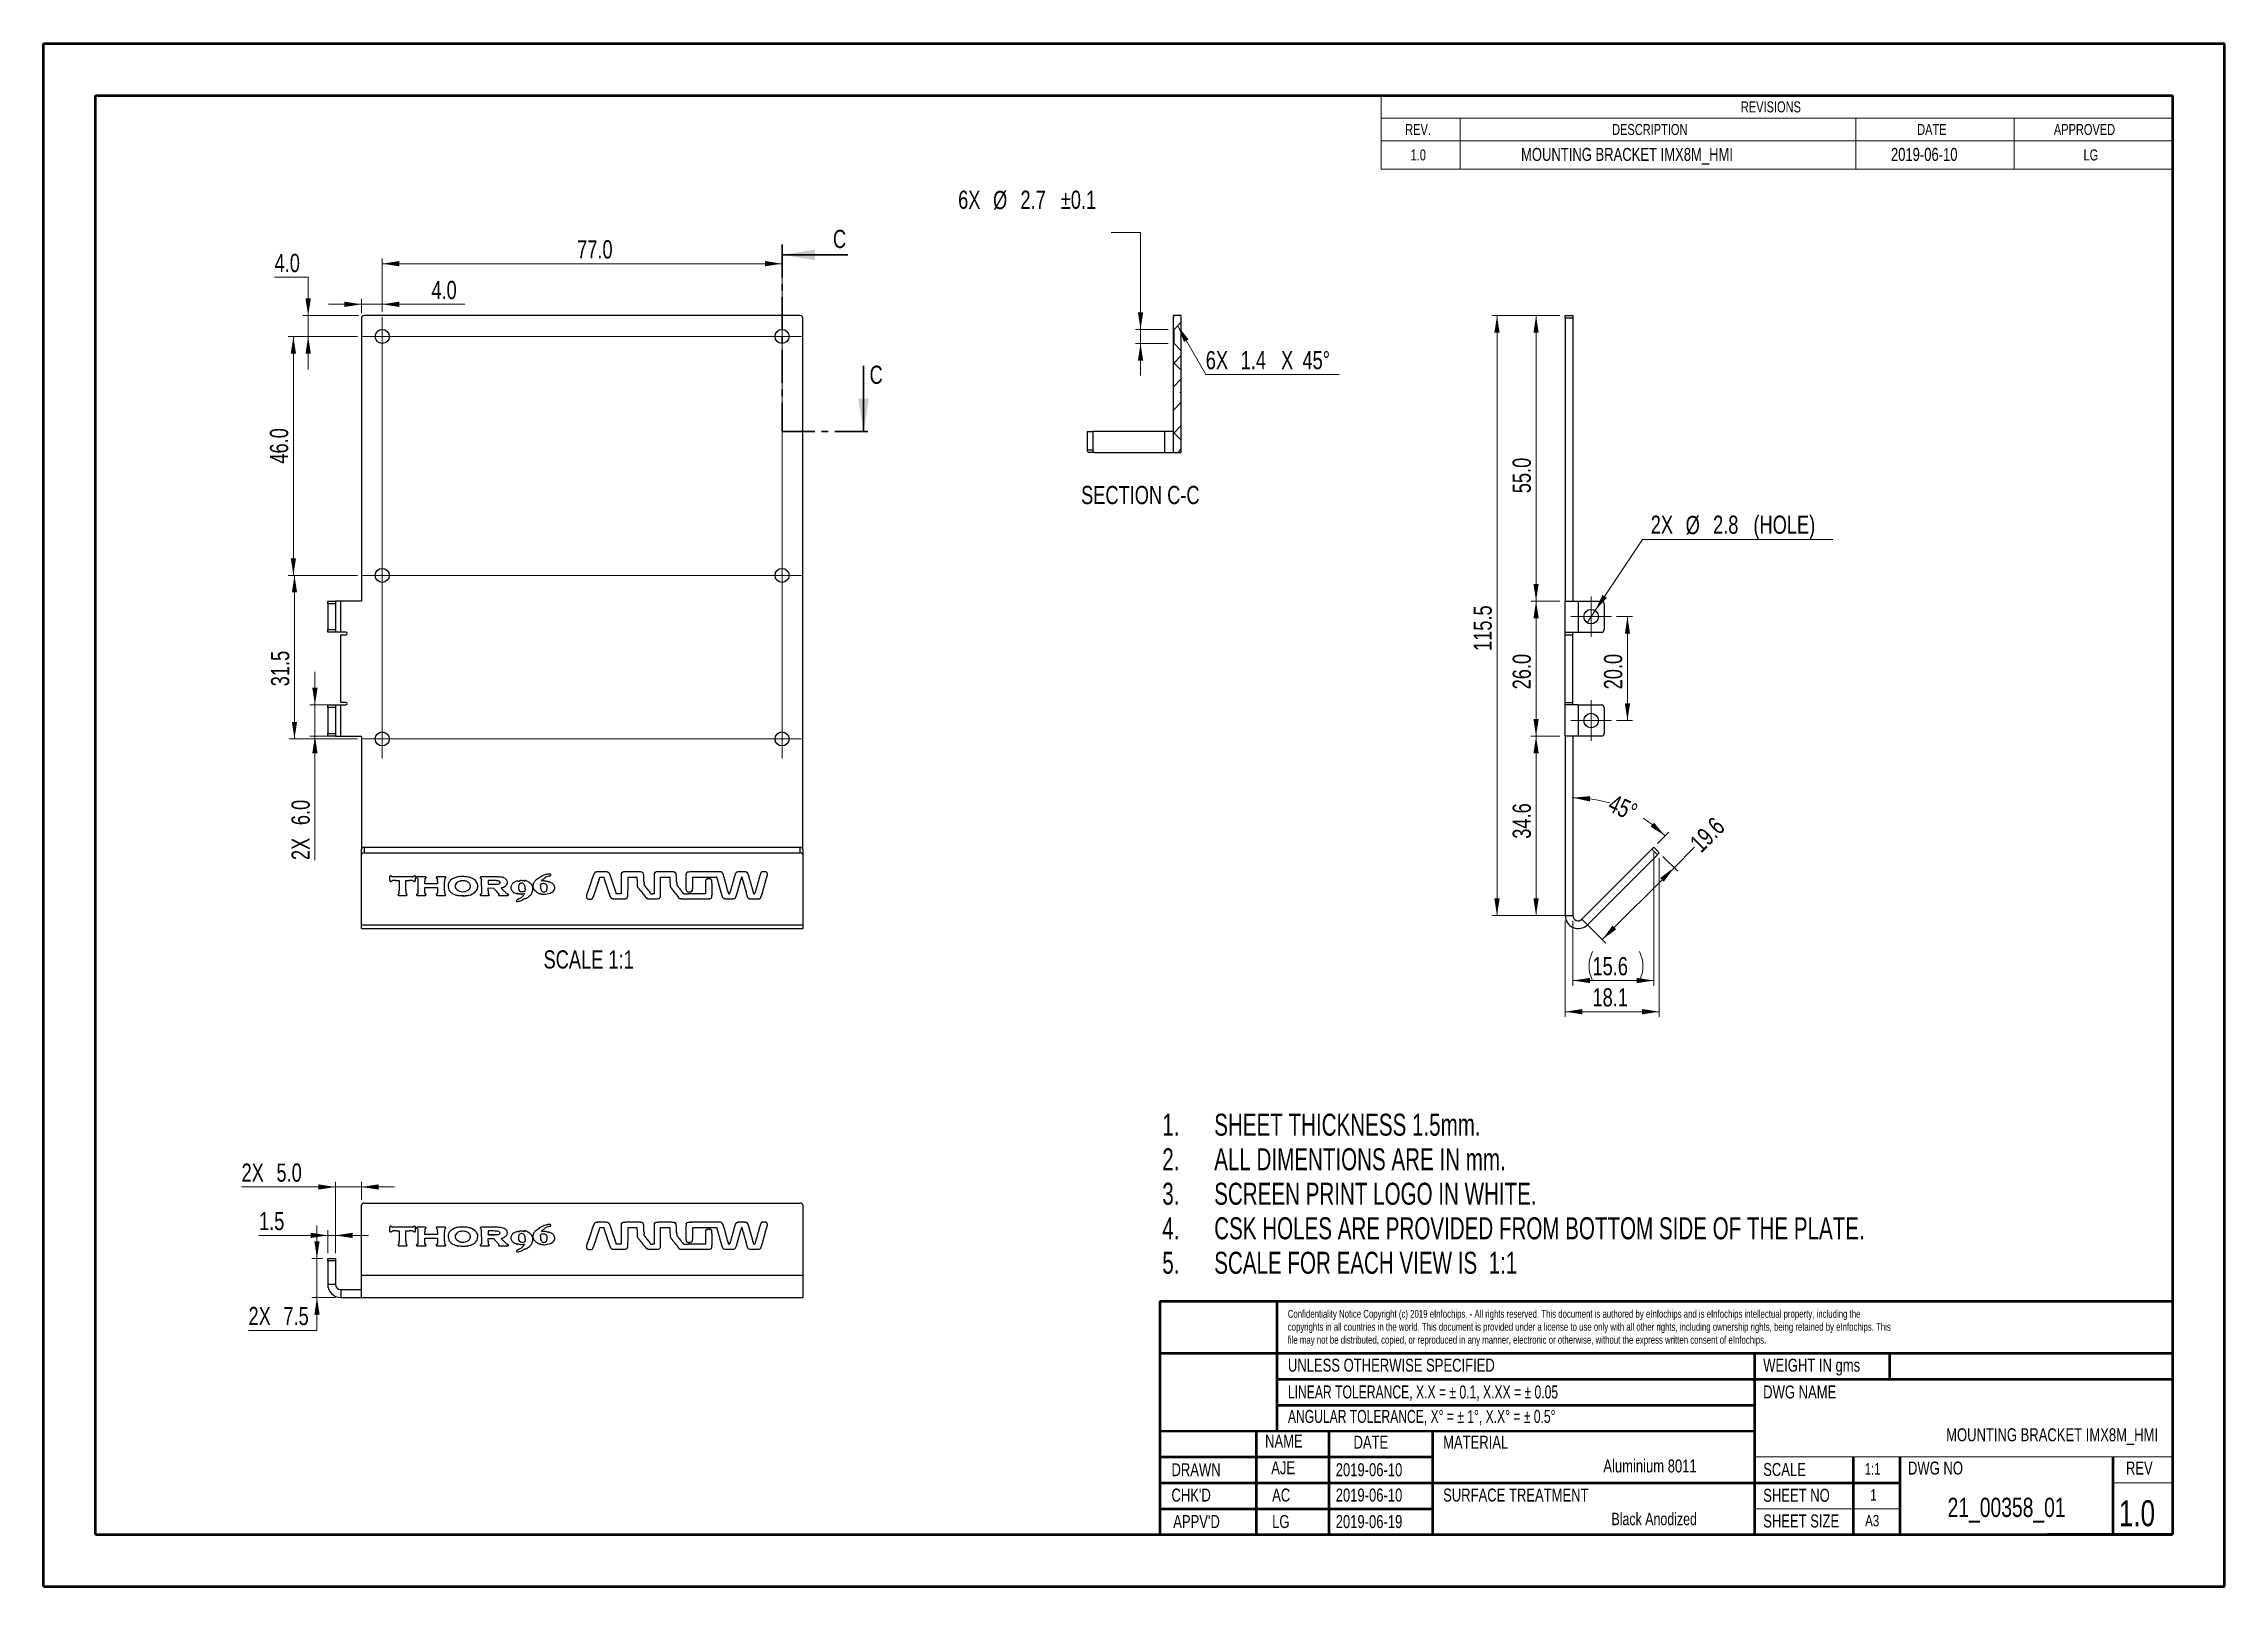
# Model space of a CAD drawing. Header units: millimetres. Extents: x 0 to 420, y 0 to 297.
import ezdxf

# ---------------------------------------------------------------- set-up
doc = ezdxf.new("R2010")
doc.units = ezdxf.units.MM
doc.linetypes.add('CENTER', pattern=[10.16, 6.35, -1.27, 1.27, -1.27])
doc.styles.add('SLDTEXTSTYLE0', font='TXT', dxfattribs={"width": 0.7})
doc.styles.add('SLDTEXTSTYLE1', font='TXT', dxfattribs={"width": 0.75})
doc.styles.add('SLDTEXTSTYLE2', font='TXT', dxfattribs={"width": 0.698864})
doc.styles.add('SLDTEXTSTYLE3', font='TXT', dxfattribs={"width": 0.697674})
doc.dimstyles.new('SLDDIMSTYLE0', dxfattribs={"dimtxt": 3.5, "dimasz": 3.302, "dimexe": 0, "dimexo": 0.0625, "dimgap": 0.875, "dimtad": 1, "dimdec": 1, "dimrnd": 1e-09, "dimzin": 4, "dimdsep": 46, "dimtxsty": 'SLDTEXTSTYLE1', "dimsah": 1, "dimcen": 0.09, "dimadec": 0, "dimazin": 1, "dimtfac": 1, "dimtdec": 1, "dimtofl": 0, "dimtmove": 0, "dimatfit": 3, "dimfxl": 1, "dimfrac": 2, "dimtolj": 1, "dimtzin": 12, "dimarcsym": 0})
doc.dimstyles.new('SLDDIMSTYLE1', dxfattribs={"dimtxt": 3.5, "dimasz": 3.302, "dimexe": 0, "dimexo": 0.0625, "dimgap": 0.875, "dimtad": 0, "dimtih": 1, "dimtoh": 1, "dimdec": 1, "dimrnd": 1e-09, "dimzin": 4, "dimdsep": 46, "dimtxsty": 'SLDTEXTSTYLE1', "dimsah": 1, "dimcen": 0.09, "dimadec": 0, "dimazin": 1, "dimtfac": 1, "dimtdec": 1, "dimtmove": 0, "dimatfit": 0, "dimfxl": 1, "dimfrac": 2, "dimtolj": 1, "dimtzin": 12, "dimarcsym": 0})
doc.dimstyles.new('SLDDIMSTYLE2', dxfattribs={"dimtxt": 3.5, "dimasz": 3.302, "dimexe": 0, "dimexo": 0.0625, "dimgap": 0.875, "dimtad": 1, "dimdec": 1, "dimrnd": 1e-09, "dimzin": 4, "dimdsep": 46, "dimtxsty": 'SLDTEXTSTYLE1', "dimsah": 1, "dimcen": 0.09, "dimadec": 0, "dimazin": 1, "dimtfac": 1, "dimtdec": 1, "dimtmove": 0, "dimatfit": 0, "dimfxl": 1, "dimfrac": 2, "dimtolj": 1, "dimtzin": 12, "dimarcsym": 0})
doc.dimstyles.new('SLDDIMSTYLE3', dxfattribs={"dimtxt": 3.5, "dimasz": 3.302, "dimexe": 0, "dimexo": 0.0625, "dimgap": 0.875, "dimtad": 1, "dimdec": 1, "dimrnd": 1e-09, "dimzin": 12, "dimdsep": 46, "dimtxsty": 'SLDTEXTSTYLE1', "dimsah": 1, "dimcen": 0.09, "dimadec": 0, "dimazin": 3, "dimtfac": 1, "dimtdec": 1, "dimtofl": 0, "dimtmove": 0, "dimatfit": 3, "dimfxl": 1, "dimfrac": 2, "dimtolj": 1, "dimtzin": 12, "dimarcsym": 0})
doc.dimstyles.new('SLDDIMSTYLE4', dxfattribs={"dimtxt": 3.5, "dimasz": 3.302, "dimexe": 0, "dimexo": 0.0625, "dimgap": 0.875, "dimtad": 0, "dimtih": 1, "dimtoh": 1, "dimdec": 1, "dimrnd": 1e-09, "dimzin": 12, "dimdsep": 46, "dimtxsty": 'SLDTEXTSTYLE1', "dimsah": 1, "dimcen": 0.09, "dimadec": 0, "dimazin": 3, "dimtfac": 1, "dimtdec": 1, "dimtofl": 0, "dimtmove": 0, "dimatfit": 3, "dimfxl": 1, "dimfrac": 2, "dimtolj": 1, "dimtzin": 12, "dimarcsym": 0})
doc.dimstyles.new('SLDDIMSTYLE5', dxfattribs={"dimtxt": 3.5, "dimasz": 3.302, "dimexe": 0, "dimexo": 0.0625, "dimgap": 0.875, "dimtad": 1, "dimdec": 1, "dimrnd": 1e-09, "dimzin": 12, "dimdsep": 46, "dimtxsty": 'SLDTEXTSTYLE1', "dimsah": 1, "dimcen": 0.09, "dimadec": 0, "dimazin": 3, "dimtfac": 1, "dimtdec": 1, "dimtmove": 0, "dimatfit": 0, "dimfxl": 1, "dimfrac": 2, "dimtolj": 1, "dimtzin": 12, "dimarcsym": 0})
doc.dimstyles.new('SLDDIMSTYLE6', dxfattribs={"dimtxt": 3.5, "dimasz": 3.302, "dimexe": 0, "dimexo": 0.0625, "dimgap": 0.875, "dimtad": 0, "dimdec": 4, "dimzin": 12, "dimdsep": 46, "dimtxsty": 'SLDTEXTSTYLE1', "dimsah": 1, "dimcen": 0.09, "dimadec": 0, "dimazin": 3, "dimtfac": 1, "dimtdec": 0, "dimtofl": 0, "dimtmove": 0, "dimatfit": 3, "dimfxl": 1, "dimfrac": 2, "dimtolj": 1, "dimtzin": 12, "dimarcsym": 0})
doc.dimstyles.new('SLDDIMSTYLE7', dxfattribs={"dimtxt": 3.5, "dimasz": 3.302, "dimexe": 0, "dimexo": 0.0625, "dimgap": 0.875, "dimtad": 0, "dimdec": 1, "dimrnd": 1e-09, "dimzin": 12, "dimdsep": 46, "dimtxsty": 'SLDTEXTSTYLE1', "dimsah": 1, "dimcen": 0.09, "dimadec": 0, "dimazin": 3, "dimtfac": 1, "dimtdec": 1, "dimtofl": 0, "dimtmove": 0, "dimatfit": 3, "dimfxl": 1, "dimfrac": 2, "dimtolj": 1, "dimtzin": 12, "dimarcsym": 0})
doc.dimstyles.new('SLDDIMSTYLE8', dxfattribs={"dimtxt": 3.5, "dimasz": 3.302, "dimexe": 0, "dimexo": 0.0625, "dimgap": 0.875, "dimtad": 0, "dimtih": 1, "dimtoh": 1, "dimdec": 1, "dimrnd": 1e-09, "dimzin": 12, "dimdsep": 46, "dimtxsty": 'SLDTEXTSTYLE1', "dimblk1": 'NONE', "dimsah": 1, "dimcen": 0, "dimadec": 0, "dimazin": 3, "dimtfac": 1, "dimtdec": 1, "dimtmove": 0, "dimatfit": 3, "dimldrblk": 'NONE', "dimfxl": 1, "dimfrac": 2, "dimtolj": 1, "dimtzin": 12, "dimarcsym": 0})
doc.dimstyles.new('SLDDIMSTYLE9', dxfattribs={"dimtxt": 3.5, "dimasz": 3.302, "dimexe": 0, "dimexo": 0.0625, "dimgap": 0.875, "dimtad": 0, "dimtih": 1, "dimtoh": 1, "dimdec": 1, "dimrnd": 1e-09, "dimzin": 12, "dimdsep": 46, "dimtxsty": 'SLDTEXTSTYLE1', "dimsah": 1, "dimcen": 0.09, "dimadec": 0, "dimazin": 3, "dimtol": 1, "dimtp": 0.1, "dimtm": 0.1, "dimtfac": 1, "dimtdec": 1, "dimtmove": 0, "dimatfit": 0, "dimfxl": 1, "dimfrac": 2, "dimtolj": 1, "dimarcsym": 0})

msp = doc.modelspace()

# ---------------------------------------------------------------- texts
at = {"color": 7, "linetype": 'Continuous', "char_height": 3.5, "attachment_point": 1, "style": 'SLDTEXTSTYLE1'}
for insert in [(152.10668, 261.36473), (159.15282, 235.21534)]:
    msp.add_mtext('C', dxfattribs=dict(at, insert=insert))
at = {"color": 7, "linetype": 'Continuous', "lineweight": 0}
for s, insert, char_height, attachment_point, style in [('SECTION C-C', (211.30034, 212.068), 3.5, 2, 'SLDTEXTSTYLE1'), ('SCALE 1:1', (96.36568, 122.65553), 3.5, 1, 'SLDTEXTSTYLE1'), ('UNLESS OTHERWISE SPECIFIED', (239.72171, 44.04892), 2.5, 1, 'SLDTEXTSTYLE1'), ('WEIGHT IN gms', (331.25995, 44.04892), 2.5, 1, 'SLDTEXTSTYLE1'), ('LINEAR TOLERANCE, X.X = ± 0.1, X.XX = ± 0.05', (239.72171, 38.88854), 2.5, 1, 'SLDTEXTSTYLE2'), ('DWG NAME', (331.25995, 38.88854), 2.5, 1, 'SLDTEXTSTYLE1'), ('ANGULAR TOLERANCE, X° = ± 1°, X.X° = ± 0.5°', (239.72171, 34.17797), 2.5, 1, 'SLDTEXTSTYLE3'), ('NAME', (235.32179, 29.43303), 2.5, 1, 'SLDTEXTSTYLE1'), ('MOUNTING BRACKET IMX8M_HMI', (407.30724, 30.65156), 2.5, 3, 'SLDTEXTSTYLE1'), ('DATE', (252.35432, 29.2212), 2.5, 1, 'SLDTEXTSTYLE1'), ('MATERIAL', (269.61342, 29.2212), 2.5, 1, 'SLDTEXTSTYLE1'), ('DRAWN', (217.29304, 23.92296), 2.5, 1, 'SLDTEXTSTYLE1'), ('AJE', (236.50703, 24.29627), 2.5, 1, 'SLDTEXTSTYLE1'), ('2019-06-10', (248.92989, 23.92296), 2.5, 1, 'SLDTEXTSTYLE1'), ('Aluminium 8011', (300.46712, 24.64696), 2.5, 1, 'SLDTEXTSTYLE1'), ('SCALE', (331.25995, 23.97055), 2.5, 1, 'SLDTEXTSTYLE1'), ('1:1', (350.79569, 23.93892), 2.2, 1, 'SLDTEXTSTYLE1'), ('DWG NO', (359.14513, 24.24231), 2.5, 1, 'SLDTEXTSTYLE1'), ('REV', (401.11237, 24.24231), 2.5, 1, 'SLDTEXTSTYLE1'), ("CHK'D", (217.29304, 19.04401), 2.5, 1, 'SLDTEXTSTYLE1'), ('AC', (236.68517, 19.04401), 2.5, 1, 'SLDTEXTSTYLE1'), ('2019-06-10', (248.92989, 19.04401), 2.5, 1, 'SLDTEXTSTYLE1'), ('SURFACE TREATMENT', (269.61342, 19.04401), 2.5, 1, 'SLDTEXTSTYLE1'), ('SHEET NO', (331.25995, 18.99603), 2.5, 1, 'SLDTEXTSTYLE1'), ('1', (351.88018, 18.93842), 2.2, 1, 'SLDTEXTSTYLE1'), ('21_00358_01', (366.77032, 17.27988), 3.7041667, 1, 'SLDTEXTSTYLE1'), ('1.0', (399.75473, 16.79745), 5, 1, 'SLDTEXTSTYLE1'), ("APPV'D", (217.6324, 13.94105), 2.5, 1, 'SLDTEXTSTYLE1'), ('LG', (236.68517, 13.94105), 2.5, 1, 'SLDTEXTSTYLE1'), ('2019-06-19', (248.92989, 13.94105), 2.5, 1, 'SLDTEXTSTYLE1'), ('Black Anodized', (302.0359, 14.37736), 2.38125, 1, 'SLDTEXTSTYLE1'), ('SHEET SIZE', (331.25995, 14.05049), 2.5, 1, 'SLDTEXTSTYLE1'), ('A3', (350.89852, 13.96584), 2.2, 1, 'SLDTEXTSTYLE1')]:
    msp.add_mtext(s, dxfattribs=dict(at, insert=insert, char_height=char_height, attachment_point=attachment_point, style=style))

# ---------------------------------------------------------------- blocks, each defined once
blk = doc.blocks.new('SW_NOTE_0')
at = {"color": 0, "linetype": 'Continuous', "lineweight": 0, "attachment_point": 1, "style": 'SLDTEXTSTYLE0'}
for s, insert, char_height in [('1.', (-10, 5.46), 4.233), ('SHEET THICKNESS 1.5mm.', (0, 5.46), 4.2333), ('2.', (-10, -1.19), 4.233), ('ALL DIMENTIONS ARE IN mm.', (0, -1.19), 4.2333), ('3.', (-10, -7.83), 4.233), ('SCREEN PRINT LOGO IN WHITE.', (0, -7.83), 4.2333), ('4.', (-10, -14.48), 4.233), ('CSK HOLES ARE PROVIDED FROM BOTTOM SIDE OF THE PLATE.', (0, -14.48), 4.2333), ('5.', (-10, -21.12), 4.233), ('SCALE FOR EACH VIEW IS  1:1', (0, -21.12), 4.2333)]:
    blk.add_mtext(s, dxfattribs=dict(at, insert=insert, char_height=char_height))
blk = doc.blocks.new('SW_NOTE_1')
at = {"color": 0, "linetype": 'Continuous', "lineweight": 0, "char_height": 1.5, "attachment_point": 1, "style": 'SLDTEXTSTYLE1'}
for s, insert in [('Confidentiality Notice Copyright (c) 2019 eInfochips. - All rights reserved. This document is authored by eInfochips and is eInfochips intellectual property, including the', (0, 1.93)), ('file may not be distributed, copied, or reproduced in any manner, electronic or otherwise, without the express written consent of eInfochips.', (0, -3.07)), ('copyrights in all countries in the world. This document is provided under a license to use only with all other rights, including ownership rights, being retained by eInfochips. This', (0, -0.57))]:
    blk.add_mtext(s, dxfattribs=dict(at, insert=insert))
blk = doc.blocks.new('SW_TABLEANNOTATION_0')
at = {"color": 0, "linetype": 'Continuous', "lineweight": 18}
for p, q in [((0, 0), (0, -14.15)), ((152.4, 0), (0, 0)), ((152.4, -14.15), (152.4, 0)), ((0, -4.35), (152.4, -4.35)), ((15.24, -4.35), (15.24, -8.7)), ((91.44, -4.35), (91.44, -8.7)), ((121.92, -4.35), (121.92, -8.7)), ((0, -8.7), (152.4, -8.7)), ((15.24, -8.7), (15.24, -14.15)), ((91.44, -8.7), (91.44, -14.15)), ((121.92, -8.7), (121.92, -14.15)), ((0, -14.15), (152.4, -14.15))]:
    blk.add_line(p, q, dxfattribs=at)
at = {"color": 0, "linetype": 'Continuous', "lineweight": 18, "attachment_point": 1, "style": 'SLDTEXTSTYLE1'}
for s, insert, char_height in [('REVISIONS', (69.28, -1.12), 2.117), ('REV.', (4.63, -5.47), 2.117), ('DESCRIPTION', (44.48, -5.47), 2.1167), ('DATE', (103.23, -5.47), 2.117), ('APPROVED', (129.56, -5.47), 2.117), ('1.0', (5.67, -10.37), 2.117), ('MOUNTING BRACKET IMX8M_HMI', (26.94, -10.08), 2.5), ('2019-06-10', (98.18, -10.08), 2.5), ('LG', (135.28, -10.37), 2.117)]:
    blk.add_mtext(s, dxfattribs=dict(at, insert=insert, char_height=char_height))
blk = doc.blocks.new('_D')
at = {"color": 7, "linetype": 'Continuous', "lineweight": 18}
for p, q in [((65.29, 245.6), (65.29, 255.85)), ((65.29, 254.85), (142.29, 254.85)), ((142.29, 245.6), (142.29, 255.85))]:
    blk.add_line(p, q, dxfattribs=at)
for points in [[(65.29, 254.85), (68.59, 254.34), (68.59, 255.36)], [(142.29, 254.85), (138.99, 255.36), (138.99, 254.34)]]:
    blk.add_solid(points, dxfattribs=at)
at = {"color": 7, "linetype": 'Continuous', "lineweight": 18, "insert": (102.83, 259.36), "char_height": 3.5, "attachment_point": 1, "style": 'SLDTEXTSTYLE1'}
blk.add_mtext('77.0', dxfattribs=at)
blk = doc.blocks.new('_D_1')
at = {"color": 7, "linetype": 'Continuous', "lineweight": 18}
for p, q in [((44.56, 252.23), (51.03, 252.23)), ((51.03, 252.23), (51.03, 244.85)), ((60.79, 244.85), (50.03, 244.85)), ((51.03, 240.85), (51.03, 244.85)), ((60.54, 240.85), (50.03, 240.85)), ((51.03, 240.85), (51.03, 234.5))]:
    blk.add_line(p, q, dxfattribs=at)
for points in [[(51.03, 244.85), (51.54, 248.15), (50.52, 248.15)], [(51.03, 240.85), (50.52, 237.55), (51.54, 237.55)]]:
    blk.add_solid(points, dxfattribs=at)
at = {"color": 7, "linetype": 'Continuous', "lineweight": 18, "insert": (44.56, 256.74), "char_height": 3.5, "attachment_point": 1, "style": 'SLDTEXTSTYLE1'}
blk.add_mtext('4.0', dxfattribs=at)
blk = doc.blocks.new('_D_2')
at = {"color": 7, "linetype": 'Continuous', "lineweight": 18}
for p, q in [((61.29, 245.35), (61.29, 248.03)), ((65.29, 245.6), (65.29, 248.03)), ((61.29, 247.03), (54.94, 247.03)), ((61.29, 247.03), (65.29, 247.03)), ((65.29, 247.03), (81.22, 247.03))]:
    blk.add_line(p, q, dxfattribs=at)
for points in [[(61.29, 247.03), (57.99, 247.54), (57.99, 246.52)], [(65.29, 247.03), (68.59, 246.52), (68.59, 247.54)]]:
    blk.add_solid(points, dxfattribs=at)
at = {"color": 7, "linetype": 'Continuous', "lineweight": 18, "insert": (74.76, 251.54), "char_height": 3.5, "attachment_point": 1, "style": 'SLDTEXTSTYLE1'}
blk.add_mtext('4.0', dxfattribs=at)
blk = doc.blocks.new('_D_3')
at = {"color": 7, "linetype": 'Continuous', "lineweight": 18}
for p, q in [((60.54, 240.85), (47.18, 240.85)), ((48.18, 240.85), (48.18, 194.85)), ((60.54, 194.85), (47.18, 194.85))]:
    blk.add_line(p, q, dxfattribs=at)
for points in [[(48.18, 240.85), (47.68, 237.55), (48.69, 237.55)], [(48.18, 194.85), (48.69, 198.15), (47.68, 198.15)]]:
    blk.add_solid(points, dxfattribs=at)
at = {"color": 7, "linetype": 'Continuous', "lineweight": 18, "insert": (43.67, 216.36), "char_height": 3.5, "attachment_point": 1, "rotation": 90, "style": 'SLDTEXTSTYLE1'}
blk.add_mtext('46.0', dxfattribs=at)
blk = doc.blocks.new('_D_4')
at = {"color": 7, "linetype": 'Continuous', "lineweight": 18}
for p, q in [((60.54, 194.85), (47.39, 194.85)), ((48.39, 194.85), (48.39, 163.35)), ((60.54, 163.35), (47.39, 163.35))]:
    blk.add_line(p, q, dxfattribs=at)
for points in [[(48.39, 194.85), (47.89, 191.55), (48.9, 191.55)], [(48.39, 163.35), (48.9, 166.65), (47.89, 166.65)]]:
    blk.add_solid(points, dxfattribs=at)
at = {"color": 7, "linetype": 'Continuous', "lineweight": 18, "insert": (43.88, 173.49), "char_height": 3.5, "attachment_point": 1, "rotation": 90, "style": 'SLDTEXTSTYLE1'}
blk.add_mtext('31.5', dxfattribs=at)
blk = doc.blocks.new('_D_5')
at = {"color": 7, "linetype": 'Continuous', "lineweight": 18}
for p, q in [((52.33, 169.9), (52.33, 176.25)), ((55.29, 169.9), (51.33, 169.9)), ((52.33, 169.9), (52.33, 163.9)), ((55.29, 163.9), (51.33, 163.9)), ((52.33, 163.9), (52.33, 140.04))]:
    blk.add_line(p, q, dxfattribs=at)
for points in [[(52.33, 169.9), (52.84, 173.2), (51.83, 173.2)], [(52.33, 163.9), (51.83, 160.6), (52.84, 160.6)]]:
    blk.add_solid(points, dxfattribs=at)
at = {"color": 7, "linetype": 'Continuous', "lineweight": 18, "char_height": 3.5, "attachment_point": 1, "rotation": 90, "style": 'SLDTEXTSTYLE1'}
for s, insert in [('6.0', (47.82, 146.76)), ('2X', (47.82, 140.04))]:
    blk.add_mtext(s, dxfattribs=dict(at, insert=insert))
blk = doc.blocks.new('SW_CENTERMARKSYMBOL_0')
at = {"color": 0, "linetype": 'Continuous', "lineweight": 0}
for p, q in [((-2.5, 0), (-3.75, 0)), ((0, 0), (-2.5, 0)), ((0, 2.5), (0, 3.75)), ((0, 0), (0, 2.5)), ((0, 0), (0, -2.5)), ((0, 0), (2.5, 0)), ((2.5, 0), (74.47, 0)), ((0, -2.5), (0, -3.75))]:
    blk.add_line(p, q, dxfattribs=at)
blk = doc.blocks.new('SW_CENTERMARKSYMBOL_1')
at = {"color": 0, "linetype": 'Continuous', "lineweight": 0}
for p, q in [((-2.5, 0), (-3.75, 0)), ((0, 0), (-2.5, 0)), ((0, 2.5), (0, 3.75)), ((0, 0), (0, 2.5)), ((0, 0), (0, -2.5)), ((0, 0), (2.5, 0)), ((2.5, 0), (73.76, 0)), ((0, -2.5), (0, -33.8))]:
    blk.add_line(p, q, dxfattribs=at)
blk = doc.blocks.new('SW_CENTERMARKSYMBOL_2')
at = {"color": 0, "linetype": 'Continuous', "lineweight": 0}
for p, q in [((-2.5, 0), (-3.75, 0)), ((0, 0), (-2.5, 0)), ((0, 2.5), (0, 3.75)), ((0, 0), (0, 2.5)), ((0, 0), (0, -2.5)), ((0, 0), (2.5, 0)), ((2.5, 0), (3.75, 0)), ((0, -2.5), (0, -3.75))]:
    blk.add_line(p, q, dxfattribs=at)
blk = doc.blocks.new('SW_CENTERMARKSYMBOL_3')
at = {"color": 0, "linetype": 'Continuous', "lineweight": 0}
for p, q in [((-2.5, 0), (-3.75, 0)), ((0, 0), (-2.5, 0)), ((0, 2.5), (0, 3.75)), ((0, 0), (0, 2.5)), ((0, 0), (0, -2.5)), ((0, 0), (2.5, 0)), ((2.5, 0), (3.75, 0)), ((0, -2.5), (0, -29.44))]:
    blk.add_line(p, q, dxfattribs=at)
blk = doc.blocks.new('SW_CENTERMARKSYMBOL_4')
at = {"color": 0, "linetype": 'Continuous', "lineweight": 0}
for p, q in [((-2.5, 0), (-3.75, 0)), ((0, 0), (-2.5, 0)), ((0, 2.5), (0, 3.75)), ((0, 0), (0, 2.5)), ((0, 0), (0, -2.5)), ((0, 0), (2.5, 0)), ((2.5, 0), (75.01, 0)), ((0, -2.5), (0, -44.39))]:
    blk.add_line(p, q, dxfattribs=at)
blk = doc.blocks.new('SW_CENTERMARKSYMBOL_5')
at = {"color": 0, "linetype": 'Continuous', "lineweight": 0}
for p, q in [((-2.5, 0), (-3.75, 0)), ((0, 0), (-2.5, 0)), ((0, 2.5), (0, 3.75)), ((0, 0), (0, 2.5)), ((0, 0), (0, -2.5)), ((0, 0), (2.5, 0)), ((2.5, 0), (3.75, 0)), ((0, -2.5), (0, -42.76))]:
    blk.add_line(p, q, dxfattribs=at)
blk = doc.blocks.new('_D_6')
at = {"color": 7, "linetype": 'Continuous', "lineweight": 18}
for p, q in [((52.72, 63.35), (52.72, 69.7)), ((53.79, 63.35), (51.72, 63.35)), ((52.72, 55.85), (52.72, 63.35)), ((56.29, 55.85), (51.72, 55.85)), ((52.72, 49.5), (52.72, 55.85)), ((39.54, 49.5), (52.72, 49.5))]:
    blk.add_line(p, q, dxfattribs=at)
for points in [[(52.72, 63.35), (53.23, 66.66), (52.22, 66.66)], [(52.72, 55.85), (52.22, 52.55), (53.23, 52.55)]]:
    blk.add_solid(points, dxfattribs=at)
at = {"color": 7, "linetype": 'Continuous', "lineweight": 18, "char_height": 3.5, "attachment_point": 1, "style": 'SLDTEXTSTYLE1'}
for s, insert in [('2X', (39.54, 54.01)), ('7.5', (46.26, 54.01))]:
    blk.add_mtext(s, dxfattribs=dict(at, insert=insert))
blk = doc.blocks.new('_D_7')
at = {"color": 7, "linetype": 'Continuous', "lineweight": 18}
for p, q in [((54.79, 67.78), (41.56, 67.78)), ((54.79, 64.35), (54.79, 68.78)), ((56.29, 67.78), (54.79, 67.78)), ((56.29, 64.35), (56.29, 68.78)), ((56.29, 67.78), (62.64, 67.78))]:
    blk.add_line(p, q, dxfattribs=at)
for points in [[(54.79, 67.78), (51.49, 68.29), (51.49, 67.27)], [(56.29, 67.78), (59.59, 67.27), (59.59, 68.29)]]:
    blk.add_solid(points, dxfattribs=at)
at = {"color": 7, "linetype": 'Continuous', "lineweight": 18, "insert": (41.56, 72.29), "char_height": 3.5, "attachment_point": 1, "style": 'SLDTEXTSTYLE1'}
blk.add_mtext('1.5', dxfattribs=at)
blk = doc.blocks.new('_D_8')
at = {"color": 7, "linetype": 'Continuous', "lineweight": 18}
for p, q in [((56.29, 77.1), (38.2, 77.1)), ((56.29, 64.35), (56.29, 78.1)), ((61.29, 77.1), (56.29, 77.1)), ((61.29, 74.62), (61.29, 78.1)), ((61.29, 77.1), (67.64, 77.1))]:
    blk.add_line(p, q, dxfattribs=at)
for points in [[(56.29, 77.1), (52.99, 77.61), (52.99, 76.6)], [(61.29, 77.1), (64.59, 76.6), (64.59, 77.61)]]:
    blk.add_solid(points, dxfattribs=at)
at = {"color": 7, "linetype": 'Continuous', "lineweight": 18, "char_height": 3.5, "attachment_point": 1, "style": 'SLDTEXTSTYLE1'}
for s, insert in [('2X', (38.2, 81.62)), ('5.0', (44.92, 81.62))]:
    blk.add_mtext(s, dxfattribs=dict(at, insert=insert))
blk = doc.blocks.new('_D_9')
at = {"color": 7, "linetype": 'Continuous', "lineweight": 18}
for p, q in [((292.12, 244.85), (278.99, 244.85)), ((279.99, 244.85), (279.99, 129.35)), ((294.62, 129.35), (278.99, 129.35))]:
    blk.add_line(p, q, dxfattribs=at)
for points in [[(279.99, 244.85), (279.48, 241.55), (280.5, 241.55)], [(279.99, 129.35), (280.5, 132.65), (279.48, 132.65)]]:
    blk.add_solid(points, dxfattribs=at)
at = {"color": 7, "linetype": 'Continuous', "lineweight": 18, "insert": (275.48, 180.29), "char_height": 3.5, "attachment_point": 1, "rotation": 90, "style": 'SLDTEXTSTYLE1'}
blk.add_mtext('115.5', dxfattribs=at)
blk = doc.blocks.new('_D_10')
at = {"color": 7, "linetype": 'Continuous', "lineweight": 18}
for p, q in [((292.12, 244.85), (286.51, 244.85)), ((287.51, 244.85), (287.51, 189.9)), ((292.12, 189.9), (286.51, 189.9))]:
    blk.add_line(p, q, dxfattribs=at)
for points in [[(287.51, 244.85), (287.01, 241.55), (288.02, 241.55)], [(287.51, 189.9), (288.02, 193.2), (287.01, 193.2)]]:
    blk.add_solid(points, dxfattribs=at)
at = {"color": 7, "linetype": 'Continuous', "lineweight": 18, "insert": (283, 210.66), "char_height": 3.5, "attachment_point": 1, "rotation": 90, "style": 'SLDTEXTSTYLE1'}
blk.add_mtext('55.0', dxfattribs=at)
blk = doc.blocks.new('_D_11')
at = {"color": 7, "linetype": 'Continuous', "lineweight": 18}
for p, q in [((292.12, 189.9), (286.51, 189.9)), ((287.51, 189.9), (287.51, 163.9)), ((292.12, 163.9), (286.51, 163.9))]:
    blk.add_line(p, q, dxfattribs=at)
for points in [[(287.51, 189.9), (287.01, 186.6), (288.02, 186.6)], [(287.51, 163.9), (288.02, 167.2), (287.01, 167.2)]]:
    blk.add_solid(points, dxfattribs=at)
at = {"color": 7, "linetype": 'Continuous', "lineweight": 18, "insert": (283, 172.9), "char_height": 3.5, "attachment_point": 1, "rotation": 90, "style": 'SLDTEXTSTYLE1'}
blk.add_mtext('26.0', dxfattribs=at)
blk = doc.blocks.new('_D_12')
at = {"color": 7, "linetype": 'Continuous', "lineweight": 18}
for p, q in [((292.12, 163.9), (286.51, 163.9)), ((287.51, 163.9), (287.51, 129.35)), ((294.62, 129.35), (286.51, 129.35))]:
    blk.add_line(p, q, dxfattribs=at)
for points in [[(287.51, 163.9), (287.01, 160.6), (288.02, 160.6)], [(287.51, 129.35), (288.02, 132.65), (287.01, 132.65)]]:
    blk.add_solid(points, dxfattribs=at)
at = {"color": 7, "linetype": 'Continuous', "lineweight": 18, "insert": (283, 144.14), "char_height": 3.5, "attachment_point": 1, "rotation": 90, "style": 'SLDTEXTSTYLE1'}
blk.add_mtext('34.6', dxfattribs=at)
blk = doc.blocks.new('_D_13')
at = {"color": 7, "linetype": 'Continuous', "lineweight": 18}
for p, q in [((303.02, 186.9), (306.11, 186.9)), ((305.11, 186.9), (305.11, 166.9)), ((303.02, 166.9), (306.11, 166.9))]:
    blk.add_line(p, q, dxfattribs=at)
for points in [[(305.11, 186.9), (304.61, 183.6), (305.62, 183.6)], [(305.11, 166.9), (305.62, 170.2), (304.61, 170.2)]]:
    blk.add_solid(points, dxfattribs=at)
at = {"color": 7, "linetype": 'Continuous', "lineweight": 18, "insert": (300.6, 172.9), "char_height": 3.5, "attachment_point": 1, "rotation": 90, "style": 'SLDTEXTSTYLE1'}
blk.add_mtext('20.0', dxfattribs=at)
blk = doc.blocks.new('_D_14')
at = {"color": 7, "linetype": 'Continuous', "lineweight": 18}
blk.add_line((310.89, 143.2), (313.09, 145.4), dxfattribs=at)
for start, end in [(73.5739, 90), (45, 57.46)]:
    blk.add_arc((294.62, 126.94), 25.11, start, end, dxfattribs=at)
for points in [[(294.62, 152.05), (297.89, 151.32), (297.95, 152.34)], [(312.38, 144.69), (310.23, 147.25), (309.56, 146.49)]]:
    blk.add_solid(points, dxfattribs=at)
at = {"color": 7, "linetype": 'Continuous', "lineweight": 18, "insert": (302.55, 152.82), "char_height": 3.5, "attachment_point": 1, "rotation": 335.517, "style": 'SLDTEXTSTYLE1'}
blk.add_mtext('45°', dxfattribs=at)
blk = doc.blocks.new('_D_15')
at = {"color": 7, "linetype": 'Continuous', "lineweight": 18}
for p, q in [((311.95, 140.72), (314.81, 137.87)), ((314.1, 138.57), (318.04, 142.52)), ((300.25, 124.72), (314.1, 138.57)), ((296.33, 128.64), (300.96, 124.02))]:
    blk.add_line(p, q, dxfattribs=at)
for points in [[(314.1, 138.57), (311.4, 136.6), (312.12, 135.88)], [(300.25, 124.72), (302.94, 126.7), (302.23, 127.42)]]:
    blk.add_solid(points, dxfattribs=at)
at = {"color": 7, "linetype": 'Continuous', "lineweight": 18, "insert": (316.82, 143.74), "char_height": 3.5, "attachment_point": 1, "rotation": 45, "style": 'SLDTEXTSTYLE1'}
blk.add_mtext('19.6', dxfattribs=at)
blk = doc.blocks.new('_D_16')
at = {"color": 7, "linetype": 'Continuous', "lineweight": 18}
for p, q in [((311.24, 140.43), (311.24, 109.85)), ((293.12, 128.35), (293.12, 109.85)), ((293.12, 110.85), (311.24, 110.85))]:
    blk.add_line(p, q, dxfattribs=at)
for points in [[(293.12, 110.85), (296.43, 110.34), (296.43, 111.36)], [(311.24, 110.85), (307.94, 111.36), (307.94, 110.34)]]:
    blk.add_solid(points, dxfattribs=at)
at = {"color": 7, "linetype": 'Continuous', "lineweight": 18, "insert": (298.38, 115.36), "char_height": 3.5, "attachment_point": 1, "style": 'SLDTEXTSTYLE1'}
blk.add_mtext('18.1', dxfattribs=at)
blk = doc.blocks.new('_D_17')
at = {"color": 7, "linetype": 'Continuous', "lineweight": 18}
for p, q in [((310.18, 141.49), (310.18, 115.85)), ((294.62, 128.35), (294.62, 115.85)), ((310.18, 116.85), (294.62, 116.85))]:
    blk.add_line(p, q, dxfattribs=at)
for centre, start, end in [((303.94, 119.63), 153.4349, 206.5651), ((301.88, 119.63), 333.4349, 26.5651)]:
    blk.add_arc(centre, 6.21, start, end, dxfattribs=at)
for points in [[(294.62, 116.85), (297.93, 116.34), (297.93, 117.36)], [(310.18, 116.85), (306.88, 117.36), (306.88, 116.34)]]:
    blk.add_solid(points, dxfattribs=at)
at = {"color": 7, "linetype": 'Continuous', "lineweight": 18, "insert": (298.38, 121.36), "char_height": 3.5, "attachment_point": 1, "style": 'SLDTEXTSTYLE1'}
blk.add_mtext('15.6', dxfattribs=at)
blk = doc.blocks.new('_D_18')
at = {"color": 7, "linetype": 'Continuous', "lineweight": 18}
for p, q in [((298.9, 188.07), (308.01, 201.78)), ((308.01, 201.78), (344.7, 201.78)), ((297.35, 185.73), (298.9, 188.07))]:
    blk.add_line(p, q, dxfattribs=at)
blk.add_solid([(298.9, 188.07), (301.15, 190.53), (300.3, 191.1)], dxfattribs=at)
at = {"color": 7, "linetype": 'Continuous', "lineweight": 18, "char_height": 3.5, "attachment_point": 1, "style": 'SLDTEXTSTYLE1'}
for s, insert in [('2X', (309.6, 206.35)), ('%%c', (316.32, 206.29)), ('2.8', (321.6, 206.35)), ('(HOLE)', (329.38, 206.35))]:
    blk.add_mtext(s, dxfattribs=dict(at, insert=insert))
blk = doc.blocks.new('_None')
blk = doc.blocks.new('SW_CENTERMARKSYMBOL_6')
at = {"color": 0, "linetype": 'Continuous', "lineweight": 0}
for p, q in [((-2.5, 0), (-3.9, 0)), ((0, 0), (-2.5, 0)), ((0, 2.5), (0, 3.9)), ((0, 0), (0, 2.5)), ((0, 0), (0, -2.5)), ((0, 0), (2.5, 0)), ((2.5, 0), (3.9, 0)), ((0, -2.5), (0, -3.9))]:
    blk.add_line(p, q, dxfattribs=at)
blk = doc.blocks.new('SW_CENTERMARKSYMBOL_7')
at = {"color": 0, "linetype": 'Continuous', "lineweight": 0}
for p, q in [((-2.5, 0), (-3.9, 0)), ((0, 0), (-2.5, 0)), ((0, 2.5), (0, 3.9)), ((0, 0), (0, 2.5)), ((0, 0), (0, -2.5)), ((0, 0), (2.5, 0)), ((2.5, 0), (3.9, 0)), ((0, -2.5), (0, -3.9))]:
    blk.add_line(p, q, dxfattribs=at)
blk = doc.blocks.new('SW_CHAMFER_DIMENSION_0')
at = {"color": 0, "linetype": 'Continuous', "lineweight": 18}
for p, q in [((-5.41, 9.38), (0, 0)), ((0, 0), (25.66, 0))]:
    blk.add_line(p, q, dxfattribs=at)
blk.add_solid([(-5.41, 9.38), (-4.2, 6.27), (-3.32, 6.77)], dxfattribs=at)
at = {"color": 0, "linetype": 'Continuous', "lineweight": 18, "char_height": 3.5, "attachment_point": 1, "style": 'SLDTEXTSTYLE1'}
for s, insert in [('6X', (0, 4.51)), ('1.4', (6.72, 4.51)), ('X', (14.5, 4.51)), ('45°', (18.62, 4.51))]:
    blk.add_mtext(s, dxfattribs=dict(at, insert=insert))
blk = doc.blocks.new('_D_19')
at = {"color": 7, "linetype": 'Continuous', "lineweight": 18}
for p, q in [((205.66, 260.85), (211.34, 260.85)), ((211.34, 260.85), (211.34, 242.2)), ((216.69, 242.2), (210.34, 242.2)), ((216.69, 239.5), (210.34, 239.5)), ((211.34, 239.5), (211.34, 242.2)), ((211.34, 239.5), (211.34, 233.35))]:
    blk.add_line(p, q, dxfattribs=at)
for points in [[(211.34, 242.2), (211.85, 245.5), (210.83, 245.5)], [(211.34, 239.5), (210.83, 236.2), (211.85, 236.2)]]:
    blk.add_solid(points, dxfattribs=at)
at = {"color": 7, "linetype": 'Continuous', "lineweight": 18, "char_height": 3.5, "attachment_point": 1, "style": 'SLDTEXTSTYLE1'}
for s, insert in [('6X', (176.21, 268.91)), ('%%c', (182.93, 268.86)), ('2.7', (188.21, 268.91)), ('±0.1', (195.98, 268.91))]:
    blk.add_mtext(s, dxfattribs=dict(at, insert=insert))

# ---------------------------------------------------------------- dimensions: what is measured, and where the dimension line sits
at = {"color": 7, "linetype": 'Continuous', "lineweight": 18}
for base, p1, p2, text, dimstyle, picture, middle in [((204.99184, 242.19923), (217.6877, 239.49923), (217.6877, 242.19923), '6X %%c<>', 'SLDDIMSTYLE9', '_D_19', (204.99184, 267.15409)), ((52.33459, 163.89923), (56.2918, 169.89923), (56.2918, 163.89923), '2X <>', 'SLDDIMSTYLE2', '_D_5', (52.33459, 146.63088)), ((52.72354, 63.35331), (57.2918, 55.85331), (54.7918, 63.35331), '2X <>', 'SLDDIMSTYLE4', '_D_6', (52.72354, 52.27462))]:
    dim = msp.add_linear_dim(base=base, p1=p1, p2=p2, angle=90, text=text, dimstyle=dimstyle, dxfattribs=at)
    dim.commit()
    dim.dimension.update_dxf_attribs({"geometry": picture, "text_midpoint": middle, "dimtype": 160})
for base, p1, p2, angle, dimstyle, picture, middle in [((51.02985, 244.84923), (61.5418, 240.84923), (61.7918, 244.84923), 90, 'SLDDIMSTYLE1', '_D_1', (51.02985, 255.01035)), ((279.98935, 129.34923), (293.1241, 244.84923), (295.6241, 129.34923), 90, 'SLDDIMSTYLE3', '_D_9', (279.98935, 186.11096)), ((287.5137062192, 189.8992265014), (293.1240961724, 244.8492265014), (293.1240961724, 189.8992265014), 90, 'SLDDIMSTYLE0', '_D_10', (287.5137062192, 215.1902616046)), ((48.18367, 194.84923), (61.5418, 240.84923), (61.5418, 194.84923), 90, 'SLDDIMSTYLE0', '_D_3', (48.18367, 220.88617)), ((48.39463, 163.34923), (61.5418, 194.84923), (61.5418, 163.34923), 90, 'SLDDIMSTYLE3', '_D_4', (48.39463, 178.01546)), ((287.51371, 163.89923), (293.1241, 189.89923), (293.1241, 163.89923), 90, 'SLDDIMSTYLE0', '_D_11', (287.51371, 177.42948)), ((305.11492, 166.89923), (302.0241, 186.89923), (302.0241, 166.89923), 90, 'SLDDIMSTYLE0', '_D_13', (305.11492, 177.42948)), ((287.5137062192, 129.3492265014), (293.1240961724, 163.8992265014), (295.6240961724, 129.3492265014), 90, 'SLDDIMSTYLE3', '_D_12', (287.5137062192, 148.6703788075)), ((300.2496, 124.72372), (311.24111, 141.4307), (295.6241, 129.34923), 45, 'SLDDIMSTYLE7', '_D_15', (321.24111, 145.71523))]:
    dim = msp.add_linear_dim(base=base, p1=p1, p2=p2, angle=angle, dimstyle=dimstyle, dxfattribs=at)
    dim.commit()
    dim.dimension.update_dxf_attribs({"geometry": picture, "text_midpoint": middle, "dimtype": 160})
for base, p1, p2, dimstyle, picture, middle in [((142.2918, 254.84923), (65.2918, 244.59923), (142.2918, 244.59923), 'SLDDIMSTYLE0', '_D', (107.35665, 254.84923)), ((65.2918, 247.02767), (61.2918, 244.34923), (65.2918, 244.59923), 'SLDDIMSTYLE2', '_D_2', (77.99183, 247.02767)), ((311.24111, 110.84923), (293.1241, 129.34923), (311.24111, 141.4307), 'SLDDIMSTYLE3', '_D_16', (302.90763, 110.84923)), ((54.7918, 67.78015), (56.2918, 63.35331), (54.7918, 63.35331), 'SLDDIMSTYLE5', '_D_7', (44.7918, 67.78015))]:
    dim = msp.add_linear_dim(base=base, p1=p1, p2=p2, dimstyle=dimstyle, dxfattribs=at)
    dim.commit()
    dim.dimension.update_dxf_attribs({"geometry": picture, "text_midpoint": middle, "dimtype": 160})
dim = msp.add_angular_dim_2l(base=(310.34833, 146.51301), line1=((294.6241, 129.34923), (294.6241, 244.84923)), line2=((296.3312, 128.64212), (310.18045, 142.49136)), dimstyle='SLDDIMSTYLE6', dxfattribs=at)
dim.commit()
dim.dimension.update_dxf_attribs({"geometry": '_D_14', "text_midpoint": (305.03058, 149.78789), "dimtype": 162})
dim = msp.add_diameter_dim_2p(p1=(297.34947, 185.73305), p2=(298.89872, 188.0654), text='2X <> (HOLE)', dimstyle='SLDDIMSTYLE8', dxfattribs=at)
dim.commit()
dim.dimension.update_dxf_attribs({"geometry": '_D_18', "text_midpoint": (327.14686, 204.58506), "dimtype": 163})
for base, p1, p2, text, dimstyle, picture, middle in [((294.6241, 116.84923), (310.18045, 142.49136), (294.6241, 129.34923), '(<>)', 'SLDDIMSTYLE3', '_D_17', (302.90763, 116.84923)), ((56.2918, 77.10445), (61.2918, 73.61677), (56.2918, 63.35331), '2X <>', 'SLDDIMSTYLE2', '_D_8', (44.7918, 77.10445))]:
    dim = msp.add_linear_dim(base=base, p1=p1, p2=p2, text=text, dimstyle=dimstyle, dxfattribs=at)
    dim.commit()
    dim.dimension.update_dxf_attribs({"geometry": picture, "text_midpoint": middle, "dimtype": 160})

# ---------------------------------------------------------------- hatches: boundary and pattern name
at = {"linetype": 'Continuous', "lineweight": 18}
h = msp.add_hatch(dxfattribs=at)
h.set_pattern_fill('ANSI38', style=0)
h.paths.add_polyline_path([(219.1877, 243.59923), (219.1877, 244.84923), (217.6877, 244.84923), (217.6877, 242.19923), (217.7877, 242.19923)], flags=0)
h = msp.add_hatch(dxfattribs=at)
h.set_pattern_fill('ANSI38', style=0)
h.paths.add_polyline_path([(217.6877, 239.49923), (217.6877, 218.51534), (219.1877, 218.51534), (219.1877, 238.09923), (217.7877, 239.49923)], flags=0)

# ---------------------------------------------------------------- linework, layer by layer
at = {"color": 7, "linetype": 'Continuous', "lineweight": 50}
for p, q in [((0.07884, 0.21478), (0.07884, 297.21478)), ((0.07884, 297.21478), (420.07884, 297.21478)), ((420.07884, 0.21478), (420.07884, 297.21478)), ((10.07884, 10.21478), (10.07884, 287.21478)), ((10.07884, 287.21478), (410.07884, 287.21478)), ((410.07884, 287.21478), (410.07884, 10.21478)), ((215.07884, 55.12093), (410.07884, 55.12093)), ((215.07884, 55.12093), (215.07884, 10.12093)), ((237.57884, 55.12093), (237.57884, 30.12538)), ((215.11082, 45.12093), (410.07884, 45.12093)), ((329.57564, 45.12093), (329.57884, 10.21478)), ((355.57564, 45.12093), (355.57564, 40.12093)), ((237.57884, 40.12093), (410.07884, 40.12093)), ((237.57884, 35.12093), (329.57656, 35.12093)), ((215.11082, 30.12093), (329.57701, 30.1436)), ((233.59989, 30.12459), (233.57884, 10.21478)), ((247.57884, 30.13679), (247.57884, 10.21478)), ((267.57884, 30.14558), (267.57884, 10.21478)), ((215.11082, 25.12093), (267.57884, 25.12093)), ((348.57884, 25.12093), (348.57884, 10.21478)), ((357.57884, 25.12093), (357.57884, 10.21478)), ((398.57884, 25.12093), (398.57884, 10.21478)), ((215.11082, 20.12093), (357.57884, 20.12093)), ((215.11082, 15.12093), (267.57884, 15.12093)), ((10.07884, 10.21478), (410.07884, 10.21478)), ((410.07884, 10.21478), (385.98831, 10.21478)), ((0.07884, 0.21478), (420.07884, 0.21478))]:
    msp.add_line(p, q, dxfattribs=at)
at = {"color": 7, "linetype": 'CENTER', "lineweight": 35}
for p, q in [((142.2918, 258.5562), (142.2918, 222.51534)), ((142.2918, 222.51534), (159.99877, 222.51534))]:
    msp.add_line(p, q, dxfattribs=at)
at = {"color": 7, "linetype": 'Continuous', "lineweight": 35}
for p, q in [((154.9918, 256.5562), (142.2918, 256.5562)), ((157.99877, 235.21534), (157.99877, 222.51534))]:
    msp.add_line(p, q, dxfattribs=at)
at = {"color": 7, "linetype": 'Continuous', "lineweight": 25}
for p, q in [((61.2918, 244.34923), (61.2918, 189.89923)), ((145.7918, 244.84923), (61.7918, 244.84923)), ((146.2918, 142.13781), (146.2918, 244.34923)), ((217.6877, 242.19923), (217.6877, 244.84923)), ((219.1877, 244.84923), (217.6877, 244.84923)), ((219.1877, 243.59923), (219.1877, 244.84923)), ((293.1241, 244.84923), (294.6241, 244.84923)), ((293.1241, 244.34923), (293.1241, 244.84923)), ((294.6241, 244.34923), (293.1241, 244.34923)), ((293.1241, 244.34923), (293.1241, 189.89923)), ((294.6241, 244.84923), (294.6241, 244.34923)), ((294.6241, 244.34923), (294.6241, 189.89923)), ((217.7877, 242.19923), (217.6877, 242.19923)), ((217.6877, 239.49923), (217.6877, 242.19923)), ((217.6877, 239.49923), (217.7877, 239.49923)), ((217.6877, 218.51534), (217.6877, 239.49923)), ((219.1877, 243.59923), (217.7877, 242.19923)), ((217.7877, 239.49923), (217.7877, 242.19923)), ((217.7877, 239.49923), (219.1877, 238.09923)), ((219.1877, 238.09923), (219.1877, 243.59923)), ((219.1877, 218.51534), (219.1877, 238.09923)), ((201.07069, 222.51534), (201.07069, 219.01534)), ((201.07069, 222.51534), (202.13135, 222.51534)), ((201.07069, 219.01534), (202.13135, 219.01534)), ((202.4849, 218.51534), (201.42424, 218.51534)), ((202.13135, 222.51534), (202.13135, 219.01534)), ((215.98059, 222.51534), (202.13135, 222.51534)), ((202.4849, 218.51534), (215.98059, 218.51534)), ((215.98059, 222.51534), (215.98059, 218.51534)), ((217.6877, 222.51534), (215.98059, 222.51534)), ((215.98059, 218.51534), (217.6877, 218.51534)), ((217.6877, 218.51534), (219.1877, 218.51534)), ((54.7918, 189.89923), (56.2918, 189.89923)), ((54.7918, 189.39923), (54.7918, 189.89923)), ((56.2918, 189.39923), (54.7918, 189.39923)), ((54.7918, 189.39923), (54.7918, 184.39923)), ((56.2918, 189.89923), (56.2918, 189.39923)), ((57.2918, 189.89923), (56.2918, 189.89923)), ((56.2918, 189.39923), (56.2918, 184.39923)), ((57.2918, 183.89923), (57.2918, 189.89923)), ((61.2918, 189.89923), (57.2918, 189.89923)), ((293.1241, 183.89923), (293.1241, 189.89923)), ((293.1241, 189.89923), (295.6241, 189.89923)), ((295.6241, 189.89923), (295.6241, 183.89923)), ((295.6241, 189.89923), (300.1241, 189.89923)), ((300.6241, 189.39923), (300.6241, 184.39923)), ((54.7918, 183.89923), (54.7918, 184.39923)), ((54.7918, 184.39923), (56.2918, 184.39923)), ((56.2918, 183.89923), (54.7918, 183.89923)), ((56.2918, 184.39923), (56.2918, 183.89923)), ((57.2918, 183.89923), (56.2918, 183.89923)), ((58.2918, 183.89923), (57.2918, 183.89923)), ((57.2918, 170.39923), (57.2918, 183.39923)), ((57.2918, 183.39923), (58.2918, 183.39923)), ((293.1241, 183.89923), (295.6241, 183.89923)), ((293.1241, 183.39923), (293.1241, 183.89923)), ((293.1241, 170.39923), (293.1241, 183.39923)), ((293.1241, 183.39923), (294.6241, 183.39923)), ((294.6241, 183.39923), (294.6241, 183.89923)), ((294.6241, 170.39923), (294.6241, 183.39923)), ((295.6241, 183.89923), (300.1241, 183.89923)), ((54.7918, 169.89923), (56.2918, 169.89923)), ((54.7918, 169.39923), (54.7918, 169.89923)), ((56.2918, 169.39923), (54.7918, 169.39923)), ((54.7918, 169.39923), (54.7918, 164.39923)), ((56.2918, 169.89923), (56.2918, 169.39923)), ((56.2918, 169.89923), (57.2918, 169.89923)), ((56.2918, 169.39923), (56.2918, 164.39923)), ((58.2918, 170.39923), (57.2918, 170.39923)), ((57.2918, 163.89923), (57.2918, 169.89923)), ((57.2918, 169.89923), (58.2918, 169.89923)), ((293.1241, 170.39923), (294.6241, 170.39923)), ((293.1241, 169.89923), (293.1241, 170.39923)), ((293.1241, 163.89923), (293.1241, 169.89923)), ((295.6241, 169.89923), (293.1241, 169.89923)), ((294.6241, 169.89923), (294.6241, 170.39923)), ((295.6241, 169.89923), (295.6241, 163.89923)), ((295.6241, 169.89923), (300.1241, 169.89923)), ((300.6241, 169.39923), (300.6241, 164.39923)), ((54.7918, 164.39923), (56.2918, 164.39923)), ((54.7918, 163.89923), (54.7918, 164.39923)), ((56.2918, 163.89923), (54.7918, 163.89923)), ((56.2918, 164.39923), (56.2918, 163.89923)), ((56.2918, 163.89923), (57.2918, 163.89923)), ((57.2918, 163.89923), (61.2918, 163.89923)), ((61.2918, 163.89923), (61.2918, 142.13781)), ((295.6241, 163.89923), (293.1241, 163.89923)), ((293.1241, 163.89923), (293.1241, 129.34922)), ((294.6241, 163.89923), (294.6241, 129.34922)), ((300.1241, 163.89923), (295.6241, 163.89923)), ((61.2918, 141.07715), (61.2918, 142.13781)), ((61.2918, 127.58146), (61.2918, 141.07715)), ((61.7918, 142.49136), (61.7918, 141.4307)), ((61.7918, 142.49136), (145.7918, 142.49136)), ((61.7918, 141.4307), (145.7918, 141.4307)), ((145.7918, 141.4307), (145.7918, 142.49136)), ((146.2918, 142.13781), (146.2918, 141.07715)), ((146.2918, 141.07715), (146.2918, 127.58146)), ((296.3312, 128.64212), (309.82689, 142.13781)), ((297.39186, 127.58146), (310.88755, 141.07715)), ((310.88755, 141.07715), (309.82689, 142.13781)), ((310.18045, 142.49136), (311.24111, 141.4307)), ((66.71712, 136.46909), (66.71712, 136.46201)), ((66.71712, 136.46906), (66.7214, 136.15065)), ((66.71712, 136.46906), (66.71712, 136.46199)), ((66.71712, 136.46199), (66.7214, 136.14358)), ((66.7214, 136.15065), (66.7214, 136.14358)), ((66.74268, 136.01732), (66.74268, 136.01024)), ((66.79125, 135.95494), (66.79125, 135.94787)), ((66.87596, 135.93067), (66.87596, 135.9236)), ((66.94449, 135.93725), (66.94449, 135.93018)), ((67.01908, 135.95703), (67.01908, 135.94996)), ((67.08813, 135.98606), (67.08813, 135.97898)), ((67.14012, 136.0204), (67.14012, 136.01333)), ((67.2254, 136.06289), (67.2254, 136.05582)), ((69.22452, 136.80964), (67.30109, 136.81653)), ((67.37154, 136.08997), (67.37154, 136.0829)), ((67.58863, 136.10559), (67.58863, 136.09852)), ((67.91188, 136.11014), (68.57832, 136.11014)), ((67.91188, 136.11014), (67.91188, 136.10306)), ((67.91188, 136.10306), (68.57832, 136.10306)), ((68.57832, 134.81503), (68.57399, 134.10517)), ((68.57832, 136.11014), (68.57832, 136.10306)), ((68.57832, 136.10306), (68.57832, 134.81503)), ((71.14796, 136.81653), (69.22452, 136.80964)), ((69.84732, 136.11014), (70.51807, 136.11014)), ((69.84732, 136.11014), (69.84732, 136.10306)), ((69.84732, 134.81503), (69.84732, 136.10306)), ((69.84732, 136.10306), (70.51807, 136.10306)), ((69.85165, 134.10517), (69.84732, 134.81503)), ((70.51807, 136.11014), (70.51807, 136.10306)), ((70.83945, 136.1054), (70.83945, 136.09833)), ((71.06389, 136.08952), (71.06389, 136.08245)), ((71.22012, 136.06233), (71.22012, 136.05526)), ((71.31573, 136.0204), (71.31573, 136.01333)), ((71.37409, 135.98606), (71.37409, 135.97899)), ((71.44441, 135.95703), (71.44441, 135.94996)), ((71.51549, 135.9371), (71.51549, 135.93003)), ((71.57557, 135.93067), (71.57557, 135.9236)), ((71.64343, 135.9572), (71.64343, 135.95013)), ((71.68367, 136.03128), (71.68367, 136.02421)), ((71.70383, 136.17656), (71.70847, 136.46585)), ((71.70383, 136.16949), (71.70852, 136.46199)), ((71.70383, 136.17656), (71.70383, 136.16949)), ((71.70852, 136.46199), (71.70425, 136.78154)), ((71.8872, 136.66888), (71.8872, 136.66181)), ((71.915, 136.62465), (71.915, 136.61758)), ((71.9561, 136.58868), (71.9561, 136.58161)), ((72.00462, 136.56707), (72.00462, 136.56)), ((72.13854, 136.43067), (72.14795, 135.00309)), ((72.13854, 136.43067), (72.13854, 136.42359)), ((72.13854, 136.42359), (72.14795, 134.99602)), ((72.14795, 134.99602), (72.13909, 133.56518)), ((72.14795, 135.00309), (72.14795, 134.99602)), ((72.80832, 136.82092), (72.24627, 136.81809)), ((73.38731, 136.8182), (72.80832, 136.82092)), ((73.48512, 135.9841), (73.48512, 135.97703)), ((73.48512, 135.44503), (73.48512, 135.97702)), ((75.93852, 135.44503), (73.48512, 135.44503)), ((73.48512, 134.73425), (75.93852, 134.73425)), ((73.48512, 134.73425), (73.48512, 134.72718)), ((73.48512, 134.09905), (73.48512, 134.72718)), ((73.48512, 134.72718), (75.93852, 134.72718)), ((73.49054, 136.25648), (73.49054, 136.24941)), ((73.5112, 136.4138), (73.5112, 136.40673)), ((73.5489, 136.50729), (73.5489, 136.50022)), ((73.61202, 136.55052), (73.61202, 136.54345)), ((73.66055, 136.57272), (73.66055, 136.56565)), ((73.70164, 136.61053), (73.70164, 136.60346)), ((73.72944, 136.65744), (73.72944, 136.65037)), ((75.6942, 136.66888), (75.6942, 136.66181)), ((75.72199, 136.62465), (75.72199, 136.61758)), ((75.7631, 136.58868), (75.7631, 136.58161)), ((75.81162, 136.56707), (75.81162, 136.56)), ((75.87486, 136.52355), (75.87486, 136.51648)), ((75.91251, 136.42896), (75.91251, 136.42189)), ((75.93313, 136.26951), (75.93313, 136.26244)), ((75.93852, 135.99237), (75.93852, 135.9853)), ((75.93852, 135.9853), (75.93852, 135.44503)), ((75.93852, 134.73425), (75.93852, 134.72718)), ((75.93852, 134.72718), (75.93852, 134.09905)), ((76.61532, 136.82092), (76.05328, 136.81809)), ((77.19431, 136.8182), (76.61532, 136.82092)), ((77.29212, 134.99704), (77.29633, 135.841)), ((77.29212, 134.98997), (77.29633, 135.83393)), ((77.29212, 134.99704), (77.29212, 134.98997)), ((77.29613, 134.13513), (77.29212, 134.98997)), ((77.29633, 135.841), (77.29633, 135.83393)), ((77.315, 136.24842), (77.315, 136.24135)), ((77.34737, 136.48646), (77.34737, 136.47939)), ((77.41902, 136.55052), (77.41902, 136.54345)), ((77.46755, 136.57272), (77.46755, 136.56565)), ((77.50864, 136.61053), (77.50864, 136.60346)), ((77.53644, 136.65744), (77.53644, 136.65037)), ((77.97937, 135.07595), (77.97937, 135.06888)), ((77.98652, 134.89175), (77.98652, 134.88468)), ((79.33453, 135.01267), (79.33453, 135.0056)), ((79.36179, 135.21778), (79.36179, 135.2107)), ((79.60059, 135.62794), (79.60059, 135.62087)), ((80.04162, 135.9179), (80.04162, 135.91082)), ((80.41491, 136.0153), (80.41491, 136.00823)), ((80.88242, 136.04274), (80.88242, 136.03567)), ((81.33591, 136.00231), (81.33591, 135.99524)), ((81.66403, 135.89427), (81.66403, 135.8872)), ((81.93549, 135.72438), (81.93549, 135.71731)), ((82.11078, 135.55089), (82.11078, 135.54382)), ((82.21326, 135.3456), (82.21326, 135.33853)), ((82.26184, 135.07757), (82.26184, 135.0705)), ((82.26514, 134.98418), (82.26514, 134.99125)), ((83.62329, 134.55744), (83.62329, 134.55037)), ((83.69141, 134.98629), (83.69141, 134.97922)), ((83.6918, 135.0141), (83.6918, 135.02117)), ((84.15402, 136.66721), (84.15402, 136.66014)), ((84.18199, 136.61447), (84.18199, 136.6074)), ((84.22304, 136.56564), (84.22304, 136.55857)), ((84.27162, 136.52888), (84.27162, 136.52181)), ((84.40251, 136.33484), (84.40251, 136.32777)), ((84.414, 134.98473), (84.4043, 133.62759)), ((84.414, 134.98482), (84.414, 134.99189)), ((85.95945, 136.82092), (84.82524, 136.81846)), ((86.36547, 136.1057), (85.66752, 136.11014)), ((85.66752, 136.11014), (85.66752, 136.10306)), ((86.36547, 136.09863), (85.66752, 136.10306)), ((85.66752, 136.10306), (85.66752, 135.38521)), ((85.66752, 135.38521), (86.66157, 135.38612)), ((85.66752, 134.68013), (86.72502, 134.64451)), ((85.66752, 134.68013), (85.66752, 134.67306)), ((85.66752, 134.10003), (85.66752, 134.67306)), ((85.66752, 134.67306), (86.72502, 134.63744)), ((86.66042, 136.10104), (86.36547, 136.1057)), ((86.36547, 136.1057), (86.36547, 136.09863)), ((86.66042, 136.09397), (86.36547, 136.09863)), ((86.96952, 136.09069), (86.66042, 136.10104)), ((86.66042, 136.10104), (86.66042, 136.09397)), ((86.96952, 136.08362), (86.66042, 136.09397)), ((86.72502, 134.64451), (87.24617, 134.10612)), ((86.72502, 134.64451), (86.72502, 134.63744)), ((86.72502, 134.63744), (87.24617, 134.09905)), ((87.24918, 136.07672), (86.96952, 136.09069)), ((86.96952, 136.09069), (86.96952, 136.08362)), ((87.24918, 136.06964), (86.96952, 136.08362)), ((87.24918, 136.07672), (87.24918, 136.06964)), ((87.44171, 136.06083), (87.44171, 136.05376)), ((87.72573, 136.00167), (87.72573, 135.9946)), ((87.91398, 135.89604), (87.91398, 135.88897)), ((87.98355, 135.74857), (87.98334, 135.75811)), ((87.98334, 135.75811), (87.98334, 135.75104)), ((87.98355, 135.7415), (87.98355, 135.74857)), ((88.20965, 134.66517), (88.59655, 134.7976)), ((88.20965, 134.6581), (88.59655, 134.79053)), ((88.20965, 134.66517), (88.20965, 134.6581)), ((88.74126, 134.10938), (88.20965, 134.6581)), ((88.59655, 134.7976), (88.59655, 134.79053)), ((89.1113, 135.10607), (89.1113, 135.099)), ((89.37605, 135.56407), (89.37605, 135.557)), ((89.39618, 135.73405), (89.39618, 135.74112)), ((90.07036, 134.72138), (90.07036, 134.71431)), ((90.12033, 134.44548), (90.12033, 134.43841)), ((91.51907, 134.74254), (91.51907, 134.73547)), ((91.54722, 135.03338), (91.54722, 135.02631)), ((91.67861, 135.36981), (91.67861, 135.36274)), ((91.91738, 135.57531), (91.91738, 135.56824)), ((92.21026, 135.61382), (92.21026, 135.60674)), ((92.68457, 135.98231), (92.47494, 136.02929)), ((92.50438, 135.49385), (92.50438, 135.48678)), ((92.64522, 135.33395), (92.64522, 135.32688)), ((92.70089, 136.11473), (92.70191, 136.11136)), ((92.70191, 136.11136), (92.70191, 136.10429)), ((92.75792, 135.0699), (92.75792, 135.06283)), ((92.76287, 136.02981), (92.76287, 136.02274)), ((92.78673, 135.99505), (92.78713, 135.99237)), ((92.78673, 135.99505), (92.78673, 135.98798)), ((92.78713, 135.9853), (92.78713, 135.99237)), ((92.83335, 134.74966), (92.83335, 134.74259)), ((92.85852, 134.40667), (92.85852, 134.3996)), ((94.28493, 134.81691), (94.16672, 135.0861)), ((94.28009, 134.34541), (94.32109, 134.82398)), ((94.28009, 134.33834), (94.32109, 134.81691)), ((94.29082, 135.06029), (94.28493, 134.81691)), ((94.32109, 134.82398), (94.43786, 134.54106)), ((94.32109, 134.82398), (94.32109, 134.81691)), ((94.32109, 134.81691), (94.43786, 134.53399)), ((94.43786, 134.54106), (94.43786, 134.53399)), ((95.7491, 135.26456), (95.7491, 135.25748)), ((95.80053, 135.3411), (95.80053, 135.33403)), ((95.9116, 135.41318), (95.9116, 135.40611)), ((95.96775, 135.97773), (96.16858, 136.23109)), ((95.96775, 135.97066), (96.16858, 136.22402)), ((96.21938, 136.00974), (95.96775, 135.97066)), ((95.96775, 135.97773), (95.96775, 135.97066)), ((96.14634, 135.49201), (96.14634, 135.48494)), ((96.16858, 136.23109), (96.16858, 136.22402)), ((96.38974, 136.45754), (96.38974, 136.45047)), ((96.39875, 135.50913), (96.39875, 135.50206)), ((96.63954, 135.46239), (96.63954, 135.45531)), ((96.66956, 136.6546), (96.66956, 136.64753)), ((96.84112, 135.35758), (96.84112, 135.35051)), ((96.99502, 135.91479), (96.84321, 135.95248)), ((96.95153, 135.2546), (96.95153, 135.24753)), ((97.14336, 135.88118), (96.99502, 135.91479)), ((96.998, 136.81533), (96.998, 136.80826)), ((97.01157, 135.15005), (97.01157, 135.14298)), ((97.03924, 135.00337), (97.03924, 134.9963)), ((97.04622, 134.727), (97.04622, 134.73407)), ((97.27109, 135.855), (97.14336, 135.88118)), ((97.36347, 136.93391), (97.36347, 136.92684)), ((97.58578, 136.99601), (97.58578, 136.98894)), ((97.69484, 137.04673), (97.69484, 137.03965)), ((97.74769, 137.10871), (97.74769, 137.10164)), ((98.50674, 134.5515), (98.50674, 134.54443)), ((98.52346, 134.72303), (98.52346, 134.7301)), ((106.44819, 134.48013), (106.44819, 134.47306)), ((106.47649, 134.49496), (106.47649, 134.48789)), ((106.50463, 134.51044), (106.50463, 134.50337)), ((106.5398, 134.61797), (106.5398, 134.6109)), ((106.57313, 134.75318), (106.57313, 134.7461)), ((106.60021, 134.91371), (106.60021, 134.90664)), ((106.62771, 135.07424), (106.62771, 135.06717)), ((106.66233, 135.20945), (106.66233, 135.20238)), ((106.69921, 135.31595), (106.69921, 135.30888)), ((106.72973, 135.33246), (106.72973, 135.32539)), ((106.76041, 135.3482), (106.76041, 135.34113)), ((106.7973, 135.43789), (106.7973, 135.43082)), ((106.8321, 135.5538), (106.8321, 135.54673)), ((107.56181, 137.77439), (106.83591, 137.76884)), ((106.85982, 135.69139), (106.85982, 135.68432)), ((106.8873, 135.82898), (106.8873, 135.82191)), ((106.9214, 135.94488), (106.9214, 135.93781)), ((106.95734, 136.03506), (106.95734, 136.02799)), ((106.98672, 136.05031), (106.98672, 136.04324)), ((107.0161, 136.06556), (107.0161, 136.05849)), ((107.05204, 136.15575), (107.05204, 136.14868)), ((107.08613, 136.27165), (107.08613, 136.26458)), ((107.11362, 136.40924), (107.17253, 136.76817)), ((107.11362, 136.40217), (107.17253, 136.7611)), ((107.11362, 136.40924), (107.11362, 136.40217)), ((107.17253, 136.76817), (107.9853, 136.76817)), ((107.17253, 136.76817), (107.17253, 136.7611)), ((107.17253, 136.7611), (107.9853, 136.7611)), ((108.29346, 137.7736), (107.56181, 137.77439)), ((107.9853, 136.76817), (108.04422, 136.40924)), ((107.9853, 136.76817), (107.9853, 136.7611)), ((107.9853, 136.7611), (108.04422, 136.40217)), ((108.04422, 136.40924), (108.04422, 136.40217)), ((108.0717, 136.27165), (108.0717, 136.26458)), ((108.1058, 136.15575), (108.1058, 136.14868)), ((108.14174, 136.06556), (108.14174, 136.05849)), ((108.17112, 136.05031), (108.17112, 136.04324)), ((108.2005, 136.03506), (108.2005, 136.02799)), ((108.23644, 135.94488), (108.23644, 135.93781)), ((108.27053, 135.82898), (108.27053, 135.82191)), ((108.29802, 135.69139), (108.29802, 135.68432)), ((108.32574, 135.5538), (108.32574, 135.54673)), ((108.36053, 135.43789), (108.36053, 135.43082)), ((108.39742, 135.3482), (108.39742, 135.34113)), ((108.4281, 135.33246), (108.4281, 135.32539)), ((108.45862, 135.31595), (108.45862, 135.30888)), ((108.49551, 135.20945), (108.49551, 135.20238)), ((108.53012, 135.07424), (108.53012, 135.06717)), ((108.55763, 134.91371), (108.55763, 134.90664)), ((108.58471, 134.75318), (108.58471, 134.7461)), ((108.61804, 134.61797), (108.61804, 134.6109)), ((108.6532, 134.51044), (108.6532, 134.50337)), ((108.68134, 134.49496), (108.68134, 134.48789)), ((108.70965, 134.48013), (108.70965, 134.47306)), ((111.30247, 135.45999), (111.30132, 133.53075)), ((111.30661, 136.20906), (111.30247, 135.45999)), ((111.31827, 136.86204), (111.30661, 136.20906)), ((111.33408, 137.42207), (111.31827, 136.86204)), ((112.11559, 137.76241), (111.67636, 137.74576)), ((112.63901, 134.80894), (112.6654, 136.76817)), ((112.63901, 134.80187), (112.6654, 136.7611)), ((112.63901, 134.80894), (112.63901, 134.80187)), ((112.6654, 136.76817), (114.33501, 136.76817)), ((112.6654, 136.76817), (112.6654, 136.7611)), ((112.6654, 136.7611), (114.33501, 136.7611)), ((113.45862, 137.77806), (112.68283, 137.7744)), ((114.33501, 136.76817), (114.36211, 135.83864)), ((114.33501, 136.76817), (114.33501, 136.7611)), ((114.33501, 136.7611), (114.36211, 135.83157)), ((114.36211, 135.83864), (114.37983, 135.42126)), ((114.36211, 135.83864), (114.36211, 135.83157)), ((114.36211, 135.83157), (114.37983, 135.41419)), ((114.37983, 135.42126), (114.37983, 135.41419)), ((114.40699, 135.12813), (114.40699, 135.12106)), ((114.44075, 134.91764), (114.44075, 134.91056)), ((114.48826, 134.86595), (114.48826, 134.85888)), ((114.53034, 134.83824), (114.53034, 134.83116)), ((114.5753, 134.78731), (114.5753, 134.78024)), ((114.61591, 134.72478), (114.61591, 134.71771)), ((114.64548, 134.65887), (114.64548, 134.6518)), ((114.67278, 134.59609), (114.67278, 134.58902)), ((114.70675, 134.54311), (114.70675, 134.53604)), ((114.7421, 134.50533), (114.7421, 134.49826)), ((114.77237, 134.49496), (114.77237, 134.48789)), ((114.80235, 134.48409), (114.80235, 134.47702)), ((114.83681, 134.44371), (114.83681, 134.43664)), ((115.69967, 135.91584), (115.68439, 136.35745)), ((115.75343, 135.22555), (115.72428, 135.54406)), ((117.64954, 136.88976), (117.64632, 135.57027)), ((117.64632, 135.57027), (117.64632, 133.53075)), ((118.50659, 137.76254), (118.0136, 137.74667)), ((118.91532, 136.76817), (120.68027, 136.76817)), ((118.91532, 136.76817), (118.91532, 136.7611)), ((118.91532, 134.787), (118.91532, 136.7611)), ((118.91532, 136.7611), (120.68027, 136.7611)), ((118.91532, 134.78695), (118.91532, 134.787)), ((119.76132, 137.77806), (119.08009, 137.77426)), ((120.51838, 137.7744), (119.76132, 137.77806)), ((120.68027, 136.76817), (120.70724, 135.80874)), ((120.68027, 136.76817), (120.68027, 136.7611)), ((120.68027, 136.7611), (120.70724, 135.80166)), ((120.70724, 135.80874), (120.72458, 135.39187)), ((120.70724, 135.80874), (120.70724, 135.80166)), ((120.70724, 135.80166), (120.72458, 135.3848)), ((120.72458, 135.39187), (120.72458, 135.3848)), ((120.75156, 135.08533), (120.75156, 135.07826)), ((120.78457, 134.85633), (120.78457, 134.84925)), ((120.82857, 134.80673), (120.82857, 134.79966)), ((120.8693, 134.78037), (120.8693, 134.7733)), ((120.91425, 134.73355), (120.91425, 134.72648)), ((120.956, 134.6767), (120.956, 134.66963)), ((120.98778, 134.61739), (120.98778, 134.61032)), ((121.02108, 134.55521), (121.02108, 134.54814)), ((121.06758, 134.4897), (121.06758, 134.48263)), ((121.5014, 137.74572), (121.07262, 137.76239)), ((121.11936, 134.43058), (121.11936, 134.42351)), ((121.93557, 137.15596), (121.90528, 137.45663)), ((121.97694, 136.34007), (121.96107, 136.79188)), ((121.9943, 135.81854), (121.97694, 136.34007)), ((123.78363, 136.8811), (123.77982, 135.83387)), ((123.77982, 135.83387), (123.78369, 134.79453)), ((123.77983, 135.83745), (123.78369, 134.8016)), ((123.78369, 134.8016), (123.78369, 134.79453)), ((125.085, 134.61179), (125.08966, 135.46706)), ((125.085, 134.60472), (125.08966, 135.45999)), ((125.085, 134.61179), (125.085, 134.60472)), ((125.08966, 135.46706), (125.09112, 136.76817)), ((125.08966, 135.45999), (125.09112, 136.7611)), ((125.08966, 135.46706), (125.08966, 135.45999)), ((125.09112, 136.76817), (127.35417, 136.76725)), ((125.09112, 136.76817), (125.09112, 136.7611)), ((125.09112, 136.7611), (127.35417, 136.76018)), ((127.31591, 137.77307), (125.21256, 137.76746)), ((130.5136, 137.77806), (127.31591, 137.77307)), ((127.35417, 136.76725), (128.22859, 136.76373)), ((127.35417, 136.76725), (127.35417, 136.76018)), ((127.35417, 136.76018), (128.22859, 136.75666)), ((127.54908, 135.61485), (127.54452, 134.87246)), ((127.54452, 134.87246), (127.54452, 133.53075)), ((128.22859, 136.76373), (128.98088, 136.75369)), ((128.22859, 136.76373), (128.22859, 136.75666)), ((128.22859, 136.75666), (128.98088, 136.74662)), ((128.81352, 134.4872), (128.80931, 135.46529)), ((128.80975, 133.44466), (128.8135, 134.49042)), ((128.80975, 133.43759), (128.81352, 134.4872)), ((128.98088, 136.75369), (129.63291, 136.7402)), ((128.98088, 136.75369), (128.98088, 136.74662)), ((128.98088, 136.74662), (129.63291, 136.73313)), ((129.63291, 136.7402), (129.63291, 136.73313)), ((129.71401, 136.72239), (129.71401, 136.71532)), ((129.75498, 136.68324), (129.75498, 136.67617)), ((129.80035, 136.55516), (129.80035, 136.54809)), ((129.84151, 136.39562), (129.84151, 136.38855)), ((129.872, 136.21482), (129.872, 136.20775)), ((129.90032, 136.03708), (129.90032, 136.03001)), ((129.93503, 135.88739), (129.93503, 135.88032)), ((129.97163, 135.76745), (129.97163, 135.76038)), ((130.00064, 135.75121), (130.00064, 135.74414)), ((130.02962, 135.73508), (130.02962, 135.72801)), ((130.06573, 135.61941), (130.06573, 135.61234)), ((130.09989, 135.47455), (130.09989, 135.46748)), ((130.12754, 135.30255), (130.12754, 135.29548)), ((130.15519, 135.13054), (130.15519, 135.12347)), ((130.18934, 134.98568), (130.18934, 134.97861)), ((130.22546, 134.87002), (130.22546, 134.86295)), ((130.25444, 134.85389), (130.25444, 134.84682)), ((130.28342, 134.83776), (130.28342, 134.83069)), ((130.31953, 134.7221), (130.31953, 134.71503)), ((130.35368, 134.57723), (130.35368, 134.57016)), ((130.38134, 134.40523), (130.38134, 134.39816)), ((130.72106, 137.61977), (130.5136, 137.77806)), ((131.74671, 134.32406), (131.71137, 134.44022)), ((133.86729, 134.44729), (133.86729, 134.44022)), ((133.90144, 134.59215), (133.90144, 134.58508)), ((133.9291, 134.76416), (133.9291, 134.75709)), ((133.95683, 134.93616), (133.95683, 134.92909)), ((133.99123, 135.08102), (133.99123, 135.07395)), ((134.02769, 135.19648), (134.02769, 135.18941)), ((134.05713, 135.21282), (134.05713, 135.20575)), ((134.08653, 135.2294), (134.08653, 135.22233)), ((134.12316, 135.35339), (134.12316, 135.34632)), ((134.15771, 135.50791), (134.15771, 135.50084)), ((134.18562, 135.69139), (134.18562, 135.68432)), ((134.21405, 135.87486), (134.21405, 135.86779)), ((134.25019, 136.02937), (134.25019, 136.0223)), ((134.28896, 136.15203), (134.28896, 136.14496)), ((134.32132, 136.16996), (134.32132, 136.16289)), ((134.35054, 136.18136), (134.35054, 136.17428)), ((134.37519, 136.21828), (134.37519, 136.21121)), ((134.39232, 136.27144), (134.39232, 136.26437)), ((134.39827, 136.33446), (134.39827, 136.32739)), ((134.41244, 136.4907), (134.41244, 136.48363)), ((134.45264, 136.63293), (134.45264, 136.62586)), ((134.5079, 136.74035), (134.5079, 136.73328)), ((134.56897, 136.76817), (134.56897, 136.7611)), ((134.59797, 136.75203), (134.59797, 136.74496)), ((134.63411, 136.63637), (134.63411, 136.6293)), ((134.66828, 136.49152), (134.66828, 136.48444)), ((134.69594, 136.31951), (134.69594, 136.31244)), ((134.7234, 136.1475), (134.7234, 136.14043)), ((134.75694, 136.00264), (134.79226, 135.88646)), ((134.75694, 136.00264), (134.75694, 135.99557)), ((134.75694, 135.99557), (134.79226, 135.87939)), ((134.79226, 135.88646), (134.79226, 135.87939)), ((134.82012, 135.87085), (134.82012, 135.86378)), ((134.84797, 135.85524), (134.88329, 135.73906)), ((134.84797, 135.85524), (134.84797, 135.84817)), ((134.84797, 135.84817), (134.88329, 135.73198)), ((134.88329, 135.73906), (134.88329, 135.73198)), ((134.91684, 135.5942), (134.91684, 135.58713)), ((134.9443, 135.42219), (134.9443, 135.41512)), ((134.97195, 135.25019), (134.97195, 135.24311)), ((135.0061, 135.10532), (135.0061, 135.09825)), ((135.04222, 134.98966), (135.04222, 134.98259)), ((135.07119, 134.97353), (135.07119, 134.96646)), ((135.10017, 134.95741), (135.10017, 134.95033)), ((135.13629, 134.84174), (135.13629, 134.83467)), ((135.17044, 134.69688), (135.17044, 134.6898)), ((135.1981, 134.52487), (135.1981, 134.5178)), ((136.06126, 136.23832), (136.02594, 136.3545)), ((136.15229, 136.09091), (136.11697, 136.20709)), ((137.58406, 135.48924), (137.54874, 135.37306)), ((137.67509, 135.63664), (137.63977, 135.52047)), ((138.72909, 134.53233), (138.72909, 134.52526)), ((138.75674, 134.70434), (138.75674, 134.69727)), ((138.78439, 134.87634), (138.78439, 134.86927)), ((138.81854, 135.0212), (138.81854, 135.01413)), ((138.85466, 135.13687), (138.85466, 135.1298)), ((138.88364, 135.153), (138.88364, 135.14593)), ((138.91262, 135.16912), (138.91262, 135.16205)), ((138.94873, 135.28479), (138.94873, 135.27772)), ((138.98288, 135.42965), (138.98288, 135.42258)), ((139.01054, 135.60166), (139.01054, 135.59458)), ((139.038, 135.77366), (139.038, 135.76659)), ((139.07154, 135.91852), (139.10686, 136.0347)), ((139.07154, 135.91145), (139.10686, 136.02763)), ((139.07154, 135.91852), (139.07154, 135.91145)), ((139.10686, 136.0347), (139.10686, 136.02763)), ((139.13472, 136.05031), (139.13472, 136.04324)), ((139.16257, 136.06593), (139.19789, 136.18211)), ((139.16257, 136.05886), (139.19789, 136.17504)), ((139.16257, 136.06593), (139.16257, 136.05886)), ((139.19789, 136.18211), (139.19789, 136.17504)), ((139.23144, 136.32697), (139.23144, 136.3199)), ((139.2589, 136.49897), (139.2589, 136.4919)), ((139.28727, 136.67097), (139.28727, 136.6639)), ((139.32362, 136.81584), (139.32362, 136.80877)), ((139.36269, 136.92974), (139.36269, 136.92267)), ((139.39573, 136.94763), (139.39573, 136.94056)), ((139.42608, 136.96417), (139.42608, 136.95709)), ((139.45038, 137.04428), (139.45038, 137.03721)), ((139.46754, 137.15052), (139.46754, 137.14345)), ((139.47312, 137.27665), (139.47312, 137.26958)), ((68.36315, 133.29084), (68.36315, 133.28377)), ((68.46298, 133.25637), (68.46298, 133.24929)), ((68.67832, 133.24158), (69.21282, 133.23871)), ((68.67832, 133.24158), (68.67832, 133.23451)), ((68.67832, 133.23451), (69.21282, 133.23164)), ((69.21282, 133.23871), (69.74732, 133.24158)), ((69.21282, 133.23871), (69.21282, 133.23164)), ((69.21282, 133.23164), (69.74732, 133.23451)), ((69.74732, 133.24158), (69.74732, 133.23451)), ((69.96265, 133.25637), (69.96265, 133.24929)), ((70.06248, 133.29084), (70.06248, 133.28377)), ((71.91637, 133.29279), (71.91637, 133.28572)), ((72.01519, 133.25639), (72.01519, 133.24932)), ((72.233, 133.24146), (72.80832, 133.23871)), ((72.233, 133.24146), (72.233, 133.23439)), ((72.233, 133.23439), (72.80832, 133.23164)), ((72.80832, 133.23871), (73.38363, 133.24146)), ((72.80832, 133.23871), (72.80832, 133.23164)), ((72.80832, 133.23164), (73.38363, 133.23439)), ((73.38363, 133.24146), (73.38363, 133.23439)), ((73.48974, 133.76166), (73.48512, 134.09905)), ((73.60144, 133.25639), (73.60144, 133.24932)), ((73.70026, 133.29279), (73.70026, 133.28572)), ((75.72337, 133.29279), (75.72337, 133.28572)), ((75.82219, 133.25639), (75.82219, 133.24932)), ((75.93852, 134.09905), (75.9339, 133.76166)), ((76.04, 133.24146), (76.61532, 133.23871)), ((76.04, 133.24146), (76.04, 133.23439)), ((76.04, 133.23439), (76.61532, 133.23164)), ((76.61532, 133.23871), (77.19063, 133.24146)), ((76.61532, 133.23871), (76.61532, 133.23164)), ((76.61532, 133.23164), (77.19063, 133.23439)), ((77.19063, 133.24146), (77.19063, 133.23439)), ((77.40844, 133.25639), (77.40844, 133.24932)), ((77.50726, 133.29279), (77.50726, 133.28572)), ((78.10024, 134.38839), (78.10024, 134.38132)), ((78.35467, 133.9804), (78.35467, 133.97333)), ((78.76943, 133.64831), (78.76943, 133.64124)), ((79.3608, 133.37125), (79.3608, 133.36418)), ((79.6243, 133.28848), (79.6243, 133.28141)), ((79.87188, 133.23914), (79.87188, 133.23207)), ((80.18252, 133.21027), (80.18252, 133.2032)), ((80.67612, 133.19144), (80.67612, 133.18437)), ((81.16946, 133.18398), (81.16946, 133.17691)), ((81.48804, 133.1953), (81.48804, 133.18823)), ((81.74984, 133.22912), (81.74984, 133.22205)), ((82.03643, 133.29354), (82.03643, 133.28647)), ((82.48206, 133.44511), (82.48206, 133.43804)), ((82.86889, 133.64598), (82.86889, 133.63891)), ((83.18996, 133.89318), (83.18996, 133.88611)), ((83.44054, 134.18216), (83.44054, 134.17509)), ((84.18335, 133.29084), (84.18335, 133.28377)), ((84.28318, 133.25637), (84.28318, 133.24929)), ((84.49852, 133.24158), (85.03302, 133.23871)), ((84.49852, 133.24158), (84.49852, 133.23451)), ((84.49852, 133.23451), (85.03302, 133.23164)), ((85.03302, 133.23871), (85.56752, 133.24158)), ((85.03302, 133.23871), (85.03302, 133.23164)), ((85.03302, 133.23164), (85.56752, 133.23451)), ((85.56752, 133.24158), (85.56752, 133.23451)), ((85.78285, 133.25637), (85.78285, 133.24929)), ((85.88268, 133.29084), (85.88268, 133.28377)), ((87.24617, 134.10612), (87.24617, 134.09905)), ((87.51299, 133.82153), (87.51299, 133.81445)), ((87.65423, 133.64238), (87.65423, 133.63531)), ((87.72204, 133.39615), (87.67677, 133.23164)), ((87.67677, 133.23164), (88.66024, 133.23164)), ((87.67871, 133.23871), (88.66024, 133.23871)), ((87.71904, 133.5123), (87.71904, 133.50523)), ((87.7288, 133.44576), (87.7288, 133.45283)), ((88.66024, 133.23871), (89.23783, 133.24162)), ((88.66024, 133.23871), (88.66024, 133.23164)), ((88.66024, 133.23164), (89.23783, 133.23455)), ((89.23783, 133.24162), (89.23783, 133.23455)), ((89.4831, 133.25594), (89.4831, 133.24887)), ((89.60048, 133.28764), (89.60048, 133.28057)), ((90.27449, 134.1739), (90.27449, 134.16683)), ((90.52518, 133.93185), (90.52518, 133.92478)), ((90.85883, 133.73224), (90.85883, 133.72517)), ((91.13556, 133.608), (91.13556, 133.60093)), ((91.17198, 132.19141), (91.17198, 132.18434)), ((91.18826, 132.13994), (91.18826, 132.13287)), ((91.21206, 132.09864), (91.21206, 132.09156)), ((91.24055, 132.07682), (91.24055, 132.06975)), ((91.3116, 133.54922), (91.3116, 133.54215)), ((91.35611, 133.63203), (91.35611, 133.62496)), ((91.36641, 133.64023), (91.36641, 133.63316)), ((91.36927, 133.56095), (91.36927, 133.55388)), ((91.39476, 132.06294), (91.39476, 132.05586)), ((91.40067, 133.63659), (91.40067, 133.62952)), ((91.47356, 133.61204), (91.47356, 133.60497)), ((91.69437, 133.55132), (91.69437, 133.54425)), ((91.73982, 132.15131), (91.73982, 132.14424)), ((91.94992, 133.51651), (91.94992, 133.50944)), ((92.10316, 132.2763), (92.10316, 132.26923)), ((92.20555, 133.51041), (92.20555, 133.50334)), ((92.39161, 132.41587), (92.39161, 132.4088)), ((92.42622, 133.53594), (92.68629, 133.58868)), ((92.42622, 133.52887), (92.68629, 133.58161)), ((92.42622, 133.53594), (92.42622, 133.52887)), ((92.52608, 132.48986), (92.52608, 132.48279)), ((92.68629, 133.58161), (92.55829, 133.36498)), ((92.65947, 132.55442), (92.65947, 132.54735)), ((92.68629, 133.58868), (92.68629, 133.58161)), ((92.77622, 132.60348), (92.77622, 132.59641)), ((92.84383, 132.61961), (92.84383, 132.61254)), ((93.06867, 132.69726), (93.06867, 132.69018)), ((93.46548, 132.98546), (93.46548, 132.97839)), ((93.83983, 133.30549), (93.83983, 133.29842)), ((94.05195, 133.56258), (94.05195, 133.55551)), ((94.13444, 133.72311), (94.13444, 133.71604)), ((94.20124, 133.91199), (94.20124, 133.90492)), ((94.25051, 134.12173), (94.25051, 134.11466)), ((94.28009, 134.34541), (94.28009, 134.33834)), ((94.62122, 134.2639), (94.62122, 134.25683)), ((94.97565, 133.93891), (94.97565, 133.93183)), ((95.36779, 133.66056), (95.36779, 133.65349)), ((95.65032, 133.56863), (95.65032, 133.56156)), ((95.75165, 133.55633), (95.88434, 133.5355)), ((95.75165, 133.55633), (95.75165, 133.54926)), ((95.75165, 133.54926), (95.88434, 133.52843)), ((95.88434, 133.5355), (96.02419, 133.51046)), ((95.88434, 133.5355), (95.88434, 133.52843)), ((95.88434, 133.52843), (96.02419, 133.50339)), ((96.02419, 133.51046), (96.14999, 133.48465)), ((96.02419, 133.51046), (96.02419, 133.50339)), ((96.02419, 133.50339), (96.14999, 133.47758)), ((96.14999, 133.48465), (96.14999, 133.47758)), ((96.54737, 133.45978), (96.54737, 133.45271)), ((97.09006, 133.54111), (97.09006, 133.53404)), ((97.63458, 133.69262), (97.63458, 133.68555)), ((98.04927, 133.88876), (98.04927, 133.88169)), ((98.35026, 134.17293), (98.35026, 134.16586)), ((104.61792, 133.08984), (104.61792, 133.08277)), ((104.65019, 132.82181), (104.65019, 132.81474)), ((104.75495, 132.64993), (104.75495, 132.64286)), ((104.9415, 132.55398), (104.9415, 132.54691)), ((105.222, 132.52086), (105.222, 132.51379)), ((105.52504, 132.53321), (105.52504, 132.52614)), ((105.69438, 132.57784), (105.69438, 132.57077)), ((105.79468, 132.66701), (105.79468, 132.65994)), ((105.85591, 132.8265), (105.85591, 132.81943)), ((105.88082, 132.91569), (105.88082, 132.90862)), ((105.91231, 132.99088), (105.91231, 132.98381)), ((105.9456, 133.04669), (105.9456, 133.03962)), ((105.97402, 133.05925), (105.97402, 133.05218)), ((106.00238, 133.0741), (106.00238, 133.06703)), ((106.03757, 133.16469), (106.03757, 133.15762)), ((106.07111, 133.28059), (106.07111, 133.27352)), ((106.09842, 133.41818), (106.09842, 133.41111)), ((106.1259, 133.55577), (106.1259, 133.5487)), ((106.16, 133.67167), (106.16, 133.6646)), ((106.19594, 133.76186), (106.19594, 133.75479)), ((106.22532, 133.77711), (106.22532, 133.77003)), ((106.2547, 133.79236), (106.2547, 133.78529)), ((106.29064, 133.88254), (106.29064, 133.87547)), ((106.32473, 133.99844), (106.32473, 133.99137)), ((106.35222, 134.13603), (106.35222, 134.12896)), ((106.37951, 134.27363), (106.37951, 134.26656)), ((106.41302, 134.38953), (106.41302, 134.38245)), ((108.74481, 134.38953), (108.74481, 134.38245)), ((108.77832, 134.27363), (108.77832, 134.26656)), ((108.80562, 134.13603), (108.80562, 134.12896)), ((108.8331, 133.99844), (108.8331, 133.99137)), ((108.8672, 133.88254), (108.8672, 133.87547)), ((108.90314, 133.79236), (108.90314, 133.78529)), ((108.93252, 133.77711), (108.93252, 133.77003)), ((108.9619, 133.76186), (108.9619, 133.75479)), ((108.99784, 133.67167), (108.99784, 133.6646)), ((109.03193, 133.55577), (109.03193, 133.5487)), ((109.05942, 133.41818), (109.05942, 133.41111)), ((109.08751, 133.2806), (109.08751, 133.27352)), ((109.12344, 133.16469), (109.12344, 133.15762)), ((109.16186, 133.07576), (109.16186, 133.06869)), ((109.19462, 133.05925), (109.19462, 133.05218)), ((109.22384, 133.04931), (109.22384, 133.04224)), ((109.24851, 133.01922), (109.24851, 133.01215)), ((109.26534, 132.97517), (109.26534, 132.9681)), ((109.27092, 132.92299), (109.27092, 132.91592)), ((109.28331, 132.8633), (109.28331, 132.85622)), ((109.3209, 132.7965), (109.3209, 132.78943)), ((109.37596, 132.73318), (109.37596, 132.72611)), ((109.44108, 132.68371), (109.44108, 132.67664)), ((109.58731, 132.62901), (109.58731, 132.62194)), ((109.81665, 132.59924), (109.81665, 132.59217)), ((110.19401, 132.58427), (110.92158, 132.58068)), ((110.19401, 132.58427), (110.19401, 132.5772)), ((110.19401, 132.5772), (110.92158, 132.57361)), ((110.37654, 133.53075), (110.32043, 133.82986)), ((111.30132, 133.53075), (110.37654, 133.53075)), ((110.92158, 132.58068), (110.92158, 132.57361)), ((112.10683, 132.61315), (112.10683, 132.60608)), ((112.46341, 132.77641), (112.46341, 132.76934)), ((112.60124, 133.14166), (112.60124, 133.13459)), ((114.8695, 134.38733), (114.8695, 134.38026)), ((114.89527, 134.32049), (114.89527, 134.31342)), ((114.925, 134.2513), (114.925, 134.24423)), ((114.9693, 134.18758), (114.9693, 134.18051)), ((115.02062, 134.13787), (115.02062, 134.1308)), ((115.07119, 134.113), (115.07119, 134.10593)), ((115.11772, 134.09352), (115.11772, 134.08645)), ((115.15716, 134.06276), (115.15716, 134.05569)), ((115.18382, 134.02585), (115.18382, 134.01878)), ((115.19292, 133.98836), (115.19292, 133.98129)), ((115.1987, 133.95332), (115.1987, 133.94625)), ((115.21579, 133.92366), (115.21579, 133.91659)), ((115.24109, 133.90379), (115.24109, 133.89671)), ((115.27079, 133.89675), (115.27079, 133.88968)), ((115.30449, 133.88516), (115.30449, 133.87809)), ((115.34217, 133.84403), (115.34217, 133.83696)), ((115.37738, 133.78602), (115.37738, 133.77895)), ((115.40442, 133.71728), (115.40442, 133.71021)), ((115.43077, 133.64854), (115.43077, 133.64147)), ((115.46397, 133.59054), (115.46397, 133.58347)), ((115.4988, 133.54888), (115.4988, 133.5418)), ((115.52887, 133.53782), (115.52887, 133.53075)), ((115.55886, 133.52805), (115.55886, 133.52098)), ((115.59298, 133.49389), (115.59298, 133.48682)), ((115.62531, 133.44554), (115.62531, 133.43847)), ((115.65066, 133.38827), (115.65066, 133.3812)), ((115.67657, 133.33101), (115.67657, 133.32393)), ((115.71055, 133.28265), (115.71055, 133.27558)), ((115.74705, 133.2488), (115.74705, 133.24173)), ((115.78001, 133.23871), (115.78001, 133.23164)), ((115.81306, 133.22721), (115.81306, 133.22014)), ((115.85025, 133.186), (115.85025, 133.17893)), ((115.8851, 133.12799), (115.8851, 133.12092)), ((115.91202, 133.05925), (115.91202, 133.05218)), ((115.93905, 132.99052), (115.93905, 132.98345)), ((115.97426, 132.93251), (115.97426, 132.92544)), ((116.01195, 132.89138), (116.01195, 132.88431)), ((116.04564, 132.87979), (116.04564, 132.87272)), ((116.07534, 132.87289), (116.07534, 132.86582)), ((116.10064, 132.85343), (116.10064, 132.84636)), ((116.11772, 132.82437), (116.11772, 132.8173)), ((116.12352, 132.79006), (116.12352, 132.78299)), ((116.13321, 132.75581), (116.13321, 132.74874)), ((116.20199, 132.70718), (116.20199, 132.7001)), ((116.25042, 132.70032), (116.25042, 132.69325)), ((116.29893, 132.69586), (116.29893, 132.68878)), ((116.34004, 132.68275), (116.34004, 132.67568)), ((116.36754, 132.66332), (116.36754, 132.65625)), ((116.37732, 132.6405), (116.37732, 132.63343)), ((116.41065, 132.61419), (116.41065, 132.60712)), ((116.67342, 132.59679), (116.67342, 132.58972)), ((117.0196, 132.58449), (117.0196, 132.57742)), ((117.64632, 133.53075), (117.31464, 133.53075)), ((117.47712, 132.58068), (117.47712, 132.57361)), ((118.46796, 132.61644), (118.46796, 132.60937)), ((118.78715, 132.77793), (118.78715, 132.77086)), ((118.90226, 133.14035), (118.90226, 133.13328)), ((121.16838, 134.38879), (121.16838, 134.38172)), ((121.21267, 134.35117), (121.21267, 134.3441)), ((121.25012, 134.30589), (121.25012, 134.29882)), ((121.27582, 134.26013), (121.27582, 134.25306)), ((121.28412, 134.22149), (121.28412, 134.21442)), ((121.28992, 134.18882), (121.28992, 134.18175)), ((121.30699, 134.16114), (121.30699, 134.15407)), ((121.33229, 134.14262), (121.33229, 134.13554)), ((121.362, 134.13603), (121.362, 134.12896)), ((121.39569, 134.12444), (121.39569, 134.11737)), ((121.43337, 134.08332), (121.43337, 134.07625)), ((121.46859, 134.02531), (121.46859, 134.01824)), ((121.49562, 133.95657), (121.49562, 133.9495)), ((121.52265, 133.88784), (121.52265, 133.88076)), ((121.55786, 133.82983), (121.55786, 133.82275)), ((121.59555, 133.7887), (121.59555, 133.78163)), ((121.62924, 133.77711), (121.62924, 133.77003)), ((121.65895, 133.77007), (121.65895, 133.763)), ((121.68424, 133.7502), (121.68424, 133.74313)), ((121.70133, 133.72054), (121.70133, 133.71346)), ((121.70712, 133.6855), (121.70712, 133.67843)), ((121.71622, 133.64801), (121.71622, 133.64094)), ((121.74287, 133.61109), (121.74287, 133.60402)), ((121.78231, 133.58033), (121.78231, 133.57326)), ((121.82885, 133.56086), (121.82885, 133.55379)), ((121.87941, 133.53598), (121.87941, 133.52891)), ((121.93074, 133.48628), (121.93074, 133.47921)), ((121.97504, 133.42256), (121.97504, 133.41549)), ((122.00477, 133.35336), (122.00477, 133.34629)), ((122.03071, 133.28653), (122.03071, 133.27946)), ((122.06394, 133.23014), (122.06394, 133.22307)), ((122.09916, 133.18991), (122.09916, 133.18284)), ((122.13012, 133.17889), (122.13012, 133.17182)), ((122.16125, 133.16746), (122.16125, 133.16039)), ((122.1973, 133.12439), (122.1973, 133.11732)), ((122.23165, 133.06442), (122.23165, 133.05735)), ((122.25891, 132.99334), (122.25891, 132.98627)), ((122.29271, 132.91399), (122.29271, 132.90691)), ((122.34679, 132.82894), (122.34679, 132.82187)), ((122.41141, 132.75108), (122.41141, 132.74401)), ((122.47713, 132.69423), (122.47713, 132.68716)), ((122.66068, 132.62713), (122.66068, 132.62006)), ((123.04095, 132.59728), (123.04095, 132.59021)), ((123.74512, 132.58329), (125.55642, 132.58068)), ((123.74512, 132.58329), (123.74512, 132.57622)), ((123.74512, 132.57622), (125.55642, 132.57361)), ((123.80416, 134.39065), (123.80416, 134.38358)), ((123.85012, 134.16553), (123.85012, 134.15846)), ((123.94667, 134.03135), (123.94667, 134.02427)), ((124.03772, 133.9725), (124.03772, 133.96543)), ((124.14339, 133.93035), (124.14339, 133.92328)), ((125.42952, 133.53075), (124.22645, 133.53355)), ((124.26418, 133.90519), (124.26418, 133.89812)), ((124.40004, 133.89675), (124.40004, 133.88968)), ((124.53399, 133.90567), (124.53399, 133.8986)), ((124.66404, 133.93212), (124.66404, 133.92505)), ((124.78384, 133.97468), (124.78384, 133.96761)), ((124.88738, 134.03135), (124.88738, 134.02427)), ((125.00528, 134.15282), (125.00528, 134.14574)), ((125.0627, 134.31513), (125.0627, 134.30806)), ((127.54452, 133.53075), (125.42952, 133.53075)), ((125.55642, 132.58068), (127.4079, 132.58321)), ((125.55642, 132.58068), (125.55642, 132.57361)), ((125.55642, 132.57361), (127.4079, 132.57613)), ((127.4079, 132.58321), (127.4079, 132.57613)), ((128.09158, 132.59737), (128.09158, 132.5903)), ((128.4551, 132.62921), (128.4551, 132.62214)), ((128.64432, 132.70032), (128.64432, 132.69325)), ((128.74292, 132.8251), (128.74292, 132.81803)), ((128.78934, 133.04208), (128.78934, 133.035)), ((128.80975, 133.44466), (128.80975, 133.43759)), ((130.40899, 134.23323), (130.40899, 134.22616)), ((130.44314, 134.08836), (130.44314, 134.08129)), ((130.47926, 133.9727), (130.47926, 133.96562)), ((130.50824, 133.95657), (130.50824, 133.9495)), ((130.53722, 133.94044), (130.53722, 133.93337)), ((130.57333, 133.82478), (130.57333, 133.81771)), ((130.60748, 133.67992), (130.60748, 133.67285)), ((130.63514, 133.50791), (130.63514, 133.50084)), ((130.66331, 133.33591), (130.66331, 133.32884)), ((130.69906, 133.19105), (130.69906, 133.18398)), ((130.73732, 133.07668), (130.73732, 133.06961)), ((130.76926, 133.05925), (130.76926, 133.05218)), ((130.79786, 133.04935), (130.79786, 133.04228)), ((130.82198, 133.01922), (130.82198, 133.01215)), ((130.83846, 132.97518), (130.83846, 132.96811)), ((130.84392, 132.92299), (130.84392, 132.91592)), ((130.9137, 132.75535), (130.9137, 132.74828)), ((131.09862, 132.64934), (131.09862, 132.64227)), ((131.45685, 132.59473), (131.45685, 132.58766)), ((132.11388, 132.58068), (132.11388, 132.57361)), ((132.8259, 132.59774), (132.8259, 132.59067)), ((133.16109, 132.66993), (133.16109, 132.66286)), ((133.3423, 132.82409), (133.3423, 132.81702)), ((133.44052, 133.12227), (133.44052, 133.1152)), ((133.46406, 133.2357), (133.46406, 133.22863)), ((133.494, 133.33125), (133.494, 133.32418)), ((133.52592, 133.40458), (133.52592, 133.39751)), ((133.55296, 133.41818), (133.55296, 133.41111)), ((133.58006, 133.43344), (133.61483, 133.54997)), ((133.58006, 133.42637), (133.61483, 133.5429)), ((133.58006, 133.43344), (133.58006, 133.42637)), ((133.61483, 133.54997), (133.61483, 133.5429)), ((133.64797, 133.69483), (133.64797, 133.68776)), ((133.6753, 133.86684), (133.6753, 133.85977)), ((133.70295, 134.03884), (133.70295, 134.03177)), ((133.7371, 134.18371), (133.7371, 134.17663)), ((133.77322, 134.29937), (133.77322, 134.2923)), ((133.8022, 134.3155), (133.8022, 134.30843)), ((133.83117, 134.33162), (133.83117, 134.32455)), ((135.22592, 134.35287), (135.22592, 134.3458)), ((135.26059, 134.20801), (135.26059, 134.20094)), ((135.2974, 134.09277), (135.2974, 134.0857)), ((135.32734, 134.07621), (135.32734, 134.06914)), ((135.35719, 134.05917), (135.39423, 133.92685)), ((135.35719, 134.05917), (135.35719, 134.0521)), ((135.35719, 134.0521), (135.39423, 133.91978)), ((135.39423, 133.92685), (135.39423, 133.91978)), ((135.42904, 133.76268), (135.42904, 133.75561)), ((135.45703, 133.56773), (135.45703, 133.56066)), ((135.48536, 133.37279), (135.48536, 133.36572)), ((135.52125, 133.20862), (135.52125, 133.20155)), ((135.5597, 133.07722), (135.5597, 133.07015)), ((135.59152, 133.05925), (135.59152, 133.05218)), ((135.6201, 133.04936), (135.6201, 133.04228)), ((135.6442, 133.01922), (135.6442, 133.01215)), ((135.66067, 132.97518), (135.66067, 132.96811)), ((135.66612, 132.92299), (135.66612, 132.91592)), ((135.73735, 132.75392), (135.73735, 132.74685)), ((135.92561, 132.64806), (135.92561, 132.64099)), ((136.29386, 132.59426), (136.29386, 132.58719)), ((136.98443, 132.58068), (136.98443, 132.57361)), ((137.72464, 132.59323), (137.72464, 132.58616)), ((138.03195, 132.65299), (138.03195, 132.64591)), ((138.19022, 132.78729), (138.19022, 132.78022)), ((138.27028, 133.06424), (138.27028, 133.05717)), ((138.29041, 133.17698), (138.29041, 133.16991)), ((138.31807, 133.27196), (138.31807, 133.26489)), ((138.34875, 133.3442), (138.34875, 133.33713)), ((138.37686, 133.35836), (138.37686, 133.35129)), ((138.4055, 133.37433), (138.4055, 133.36726)), ((138.44137, 133.49015), (138.44137, 133.48308)), ((138.47535, 133.63501), (138.47535, 133.62794)), ((138.50294, 133.80702), (138.50294, 133.79994)), ((138.53059, 133.97902), (138.53059, 133.97195)), ((138.56474, 134.12388), (138.56474, 134.11681)), ((138.60086, 134.23955), (138.60086, 134.23248)), ((138.62984, 134.25568), (138.62984, 134.2486)), ((138.65882, 134.2718), (138.65882, 134.26473)), ((138.69493, 134.38747), (138.69493, 134.3804)), ((61.2918, 127.58146), (146.2918, 127.58146)), ((61.2918, 126.84923), (61.2918, 127.58146)), ((61.2918, 126.84923), (146.2918, 126.84923)), ((146.2918, 127.58146), (146.2918, 126.84923)), ((293.1241, 129.34922), (294.6241, 129.34922)), ((296.3312, 128.64212), (297.39186, 127.58146)), ((61.2918, 60.12108), (61.2918, 73.61677)), ((61.7918, 73.97032), (145.7918, 73.97032)), ((146.2918, 73.61677), (146.2918, 60.12108)), ((66.71712, 69.00163), (66.71712, 69.00161)), ((66.71712, 69.00161), (66.7214, 68.6832)), ((66.72123, 69.32368), (66.72123, 69.33075)), ((66.74304, 69.45172), (66.74304, 69.45879)), ((66.79537, 69.51013), (66.79537, 69.51721)), ((66.88897, 69.53293), (66.88897, 69.54)), ((66.95831, 69.52623), (66.95831, 69.5333)), ((67.02465, 69.50657), (67.02465, 69.51364)), ((67.07812, 69.47751), (67.07812, 69.48459)), ((67.10952, 69.4432), (67.10952, 69.45027)), ((69.22452, 69.34926), (67.30109, 69.35615)), ((67.30109, 69.34908), (67.30109, 69.35615)), ((69.22452, 69.34219), (67.30109, 69.34908)), ((67.91188, 68.64268), (68.57832, 68.64268)), ((68.57832, 67.35465), (68.57399, 66.64479)), ((68.57832, 67.34758), (68.57399, 66.63771)), ((68.57832, 68.64268), (68.57832, 67.35465)), ((68.57832, 67.34758), (68.57832, 67.35465)), ((71.14796, 69.35615), (69.22452, 69.34926)), ((69.22452, 69.34219), (69.22452, 69.34926)), ((71.14796, 69.34908), (69.22452, 69.34219)), ((69.84732, 67.35465), (69.84732, 68.64268)), ((69.84732, 68.64268), (70.51807, 68.64268)), ((69.85165, 66.64479), (69.84732, 67.35465)), ((69.84732, 67.34758), (69.84732, 67.35465)), ((69.85165, 66.63771), (69.84732, 67.34758)), ((71.14796, 69.34908), (71.14796, 69.35615)), ((71.33952, 69.4432), (71.33952, 69.45027)), ((71.37008, 69.47751), (71.37008, 69.48458)), ((71.42096, 69.50657), (71.42096, 69.51364)), ((71.48351, 69.52623), (71.48351, 69.5333)), ((71.54837, 69.53293), (71.54837, 69.54)), ((71.63396, 69.50881), (71.63396, 69.51588)), ((71.68292, 69.44687), (71.68292, 69.45395)), ((71.70383, 68.70911), (71.70852, 69.00161)), ((71.70852, 69.00161), (71.70425, 69.32116)), ((71.70425, 69.31409), (71.70425, 69.32116)), ((71.70847, 68.9984), (71.70425, 69.31409)), ((71.91779, 69.30154), (71.91779, 69.30861)), ((72.02177, 69.33594), (72.02177, 69.34301)), ((72.13854, 68.96321), (72.14795, 67.53564)), ((72.14795, 67.53564), (72.13909, 66.10481)), ((72.14795, 67.52857), (72.13909, 66.09774)), ((72.14795, 67.52857), (72.14795, 67.53564)), ((72.80832, 69.36054), (72.24627, 69.35771)), ((72.24627, 69.35064), (72.24627, 69.35771)), ((72.80832, 69.35347), (72.24627, 69.35064)), ((73.38731, 69.35782), (72.80832, 69.36054)), ((72.80832, 69.35347), (72.80832, 69.36054)), ((73.38731, 69.35075), (72.80832, 69.35347)), ((73.38731, 69.35075), (73.38731, 69.35782)), ((73.48512, 67.98465), (73.48512, 68.51664)), ((75.93852, 67.98465), (73.48512, 67.98465)), ((73.48512, 67.97758), (73.48512, 67.98465)), ((75.93852, 67.97758), (73.48512, 67.97758)), ((73.48512, 66.63867), (73.48512, 67.2668)), ((73.48512, 67.2668), (75.93852, 67.2668)), ((73.60324, 69.33575), (73.60324, 69.34282)), ((73.7007, 69.29878), (73.7007, 69.30585)), ((75.72479, 69.30154), (75.72479, 69.30861)), ((75.82876, 69.33594), (75.82876, 69.34301)), ((75.93852, 68.52492), (75.93852, 67.98465)), ((75.93852, 67.97758), (75.93852, 67.98465)), ((75.93852, 67.2668), (75.93852, 66.63867)), ((76.61532, 69.36054), (76.05328, 69.35771)), ((76.05328, 69.35064), (76.05328, 69.35771)), ((76.61532, 69.35347), (76.05328, 69.35064)), ((77.19431, 69.35782), (76.61532, 69.36054)), ((76.61532, 69.35347), (76.61532, 69.36054)), ((77.19431, 69.35075), (76.61532, 69.35347)), ((77.19431, 69.35075), (77.19431, 69.35782)), ((77.29212, 67.52959), (77.29633, 68.37355)), ((77.29613, 66.67475), (77.29212, 67.52959)), ((77.29212, 67.52252), (77.29212, 67.52959)), ((77.29613, 66.66768), (77.29212, 67.52252)), ((77.41024, 69.33575), (77.41024, 69.34282)), ((77.5077, 69.29878), (77.5077, 69.30585)), ((77.97937, 67.6085), (77.97937, 67.60143)), ((77.9938, 67.86308), (77.9938, 67.87015)), ((78.09522, 68.2204), (78.09522, 68.22747)), ((78.30441, 68.52596), (78.30441, 68.53303)), ((78.63675, 68.81331), (78.63675, 68.82038)), ((78.95688, 69.0133), (78.95688, 69.02037)), ((79.28037, 69.16453), (79.28037, 69.1716)), ((79.33453, 67.54522), (79.33453, 67.53815)), ((79.37153, 67.2996), (79.37153, 67.30667)), ((79.62838, 69.27536), (79.62838, 69.28243)), ((80.02192, 69.35409), (80.02192, 69.36116)), ((80.45509, 69.38904), (80.45509, 69.39611)), ((81.03646, 69.37929), (81.03646, 69.38636)), ((81.61726, 69.33532), (81.61726, 69.34239)), ((82.05038, 69.26052), (82.05038, 69.26759)), ((82.23818, 67.27052), (82.23818, 67.27759)), ((82.26514, 67.51673), (82.26514, 67.5238)), ((82.46226, 69.11757), (82.46226, 69.12464)), ((82.87607, 68.888), (82.87607, 68.89508)), ((83.2334, 68.6105), (83.2334, 68.61757)), ((83.47599, 68.32331), (83.47599, 68.33038)), ((83.64213, 67.94248), (83.64213, 67.94955)), ((83.6918, 67.54665), (83.6918, 67.55372)), ((84.2082, 69.30559), (84.2082, 69.31266)), ((84.414, 67.52435), (84.4043, 66.16721)), ((84.414, 67.51728), (84.4043, 66.16014)), ((84.4075, 69.3372), (84.4075, 69.34427)), ((84.414, 67.51737), (84.414, 67.52444)), ((84.414, 67.51728), (84.414, 67.52435)), ((85.95945, 69.36054), (84.82524, 69.35808)), ((84.82524, 69.35101), (84.82524, 69.35808)), ((85.95945, 69.35347), (84.82524, 69.35101)), ((85.66752, 68.64268), (85.66752, 67.92483)), ((86.36547, 68.63825), (85.66752, 68.64268)), ((85.66752, 67.92483), (86.66157, 67.92574)), ((85.66752, 67.91776), (85.66752, 67.92483)), ((85.66752, 67.91776), (86.66157, 67.91867)), ((85.66752, 66.63965), (85.66752, 67.21268)), ((85.66752, 67.21268), (86.72502, 67.17706)), ((85.95945, 69.35347), (85.95945, 69.36054)), ((86.66042, 68.63359), (86.36547, 68.63825)), ((86.96952, 68.62324), (86.66042, 68.63359)), ((86.66157, 67.91867), (86.66157, 67.92574)), ((87.24918, 68.60926), (86.96952, 68.62324)), ((87.34468, 67.92462), (87.34468, 67.93169)), ((87.37193, 69.34111), (87.37193, 69.34818)), ((87.63441, 67.95088), (87.63441, 67.95795)), ((87.8028, 68.01276), (87.8028, 68.01983)), ((87.93358, 68.13092), (87.93358, 68.13799)), ((87.98355, 68.27405), (87.98355, 68.28112)), ((88.12187, 69.2908), (88.12187, 69.29787)), ((88.20965, 67.19772), (88.59655, 67.33015)), ((88.60253, 69.18574), (88.60253, 69.19281)), ((88.98021, 68.99905), (88.98021, 69.00612)), ((89.32989, 68.58548), (89.32989, 68.59255)), ((90.07036, 67.25393), (90.07036, 67.24686)), ((90.07043, 67.25744), (90.07043, 67.26452)), ((90.10066, 67.49637), (90.10066, 67.50344)), ((90.18429, 67.73681), (90.18429, 67.74388)), ((90.30844, 67.95067), (90.30844, 67.95774)), ((90.46052, 68.10814), (90.46052, 68.11522)), ((90.69337, 68.26184), (90.69337, 68.26892)), ((91.01288, 68.42202), (91.01288, 68.4291)), ((91.32365, 68.55321), (91.32365, 68.56029)), ((91.39835, 68.53266), (91.39835, 68.53974)), ((91.43274, 68.51021), (91.43274, 68.51728)), ((91.50302, 68.50682), (91.50302, 68.51389)), ((91.51907, 67.27509), (91.51907, 67.26802)), ((91.61007, 68.52262), (91.61007, 68.52969)), ((91.75906, 68.55986), (91.75906, 68.56693)), ((91.95658, 68.60726), (91.95658, 68.61433)), ((92.09849, 68.6216), (92.09849, 68.62867)), ((92.24756, 68.60865), (92.24756, 68.61572)), ((92.68457, 68.52193), (92.47494, 68.56891)), ((92.47494, 68.56184), (92.47494, 68.56891)), ((92.68457, 68.51486), (92.47494, 68.56184)), ((92.68457, 68.51486), (92.68457, 68.52193)), ((92.74023, 68.66854), (92.74023, 68.67562)), ((92.76843, 68.50505), (92.76843, 68.51212)), ((92.78713, 68.51785), (92.78713, 68.52492)), ((92.89551, 68.63186), (92.89551, 68.63893)), ((93.14218, 68.52202), (93.14218, 68.52909)), ((93.49478, 68.32391), (93.49478, 68.33098)), ((93.79101, 68.10052), (93.79101, 68.10759)), ((94.01869, 67.86197), (94.01869, 67.86905)), ((94.28493, 67.35653), (94.16672, 67.62572)), ((94.16672, 67.61865), (94.16672, 67.62572)), ((94.28493, 67.34946), (94.16672, 67.61865)), ((94.28009, 66.87796), (94.32109, 67.35653)), ((94.29082, 67.59991), (94.28493, 67.35653)), ((94.29082, 67.59284), (94.28493, 67.34946)), ((94.28493, 67.34946), (94.28493, 67.35653)), ((94.29082, 67.59284), (94.29082, 67.59991)), ((94.32109, 67.35653), (94.43786, 67.07361)), ((94.34301, 67.94621), (94.34301, 67.95328)), ((94.48063, 68.2578), (94.48063, 68.26487)), ((94.71259, 68.54025), (94.71259, 68.54732)), ((95.04607, 68.80675), (95.04607, 68.81382)), ((95.7378, 67.67094), (95.7378, 67.67801)), ((95.76481, 67.40015), (95.76481, 67.40722)), ((95.85457, 69.34174), (95.85457, 69.34881)), ((95.96775, 68.51028), (96.16858, 68.76364)), ((96.21938, 68.54936), (95.96775, 68.51028)), ((96.21938, 68.54229), (95.96775, 68.50321)), ((95.96775, 68.50321), (95.96775, 68.51028)), ((96.21938, 68.54229), (96.21938, 68.54936)), ((96.25771, 69.57566), (96.25771, 69.58273)), ((96.34765, 68.55194), (96.34765, 68.55901)), ((96.50378, 68.54457), (96.50378, 68.55164)), ((96.58483, 69.70818), (96.58483, 69.71525)), ((96.6734, 68.52189), (96.6734, 68.52896)), ((96.99502, 68.45441), (96.84321, 68.4921)), ((96.84321, 68.48503), (96.84321, 68.4921)), ((96.99502, 68.44734), (96.84321, 68.48503)), ((96.99111, 69.80883), (96.99111, 69.81591)), ((97.14336, 68.4208), (96.99502, 68.45441)), ((96.99502, 68.44734), (96.99502, 68.45441)), ((97.14336, 68.41372), (96.99502, 68.44734)), ((97.04622, 67.25955), (97.04622, 67.26662)), ((97.04622, 67.25954), (97.04622, 67.26661)), ((97.27109, 68.39463), (97.14336, 68.4208)), ((97.14336, 68.41372), (97.14336, 68.4208)), ((97.27109, 68.38756), (97.14336, 68.41372)), ((97.27109, 68.38756), (97.27109, 68.39463)), ((97.34232, 68.37756), (97.34232, 68.38463)), ((97.41113, 69.88075), (97.41113, 69.88782)), ((97.57229, 68.32313), (97.57229, 68.3302)), ((97.6198, 69.88538), (97.6198, 69.89245)), ((97.72493, 69.83437), (97.72493, 69.84144)), ((97.85694, 68.18659), (97.85694, 68.19367)), ((98.12639, 68.01164), (98.12639, 68.01871)), ((98.31597, 67.83252), (98.31597, 67.83959)), ((98.49715, 67.47934), (98.49715, 67.48642)), ((105.1448, 67.27393), (105.1448, 67.281)), ((105.18074, 67.36412), (105.18074, 67.37119)), ((105.21012, 67.37937), (105.21012, 67.38644)), ((105.2395, 67.39462), (105.2395, 67.40169)), ((105.27544, 67.4848), (105.27544, 67.49187)), ((105.30953, 67.6007), (105.30953, 67.60778)), ((105.33702, 67.73829), (105.33702, 67.74537)), ((105.36431, 67.87589), (105.36431, 67.88296)), ((105.39782, 67.99179), (105.39782, 67.99886)), ((105.43299, 68.08239), (105.43299, 68.08947)), ((105.46129, 68.09722), (105.46129, 68.10429)), ((105.48943, 68.1127), (105.48943, 68.11977)), ((105.5246, 68.22023), (105.5246, 68.2273)), ((105.55793, 68.35543), (105.55793, 68.36251)), ((105.58501, 68.51597), (105.58501, 68.52304)), ((105.61251, 68.6765), (105.61251, 68.68357)), ((105.64713, 68.81171), (105.64713, 68.81878)), ((105.68401, 68.91821), (105.68401, 68.92528)), ((105.71453, 68.93472), (105.71453, 68.94179)), ((105.74521, 68.95046), (105.74521, 68.95753)), ((105.7821, 69.04015), (105.7821, 69.04722)), ((105.8169, 69.15606), (105.8169, 69.16313)), ((105.84462, 69.29365), (105.84462, 69.30072)), ((105.87271, 69.43123), (105.87271, 69.4383)), ((105.90864, 69.54714), (105.90864, 69.55421)), ((105.94706, 69.63607), (105.94706, 69.64314)), ((105.97982, 69.65257), (105.97982, 69.65964)), ((106.00917, 69.66427), (106.00917, 69.67134)), ((106.03371, 69.70251), (106.03371, 69.70958)), ((106.05057, 69.75744), (106.05057, 69.76451)), ((106.05612, 69.82256), (106.05612, 69.82963)), ((106.06983, 69.89892), (106.06983, 69.90599)), ((106.11203, 69.98825), (106.11203, 69.99532)), ((106.17359, 70.07596), (106.17359, 70.08303)), ((106.24647, 70.14791), (106.24647, 70.15498)), ((106.39515, 70.23832), (106.39515, 70.24539)), ((106.56049, 70.28319), (106.56049, 70.29026)), ((107.56181, 70.31401), (106.83591, 70.30846)), ((106.83591, 70.30139), (106.83591, 70.30846)), ((107.56181, 70.30693), (106.83591, 70.30139)), ((107.11362, 68.94179), (107.17253, 69.30072)), ((107.17253, 69.30072), (107.9853, 69.30072)), ((108.29346, 70.31323), (107.56181, 70.31401)), ((107.56181, 70.30693), (107.56181, 70.31401)), ((108.29346, 70.30615), (107.56181, 70.30693)), ((107.9853, 69.30072), (108.04422, 68.94179)), ((108.29346, 70.30615), (108.29346, 70.31323)), ((108.56778, 70.2896), (108.56778, 70.29667)), ((108.73575, 70.24489), (108.73575, 70.25196)), ((108.89426, 70.15232), (108.89426, 70.15939)), ((108.97615, 70.07765), (108.97615, 70.08472)), ((109.04278, 69.9905), (109.04278, 69.99757)), ((109.08712, 69.90192), (109.08712, 69.90899)), ((109.10172, 69.8233), (109.10172, 69.83037)), ((109.10726, 69.75789), (109.10726, 69.76496)), ((109.12413, 69.70273), (109.12413, 69.7098)), ((109.14866, 69.6643), (109.14866, 69.67137)), ((109.17801, 69.65257), (109.17801, 69.65964)), ((109.21077, 69.63607), (109.21077, 69.64314)), ((109.2492, 69.54714), (109.2492, 69.55421)), ((109.28513, 69.43123), (109.28513, 69.4383)), ((109.31322, 69.29365), (109.31322, 69.30072)), ((109.34068, 69.15606), (109.34068, 69.16313)), ((109.37471, 69.04015), (109.37471, 69.04722)), ((109.41057, 68.94992), (109.41057, 68.957)), ((109.43984, 68.93472), (109.43984, 68.94179)), ((109.46898, 68.91882), (109.46898, 68.92589)), ((109.50513, 68.81171), (109.50513, 68.81878)), ((109.53934, 68.6765), (109.53934, 68.68358)), ((109.56702, 68.51597), (109.56702, 68.52304)), ((109.5947, 68.35544), (109.5947, 68.36251)), ((109.62891, 68.22023), (109.62891, 68.2273)), ((109.66505, 68.11312), (109.66505, 68.12019)), ((109.6942, 68.09722), (109.6942, 68.10429)), ((109.72346, 68.08202), (109.72346, 68.08909)), ((109.75932, 67.99179), (109.75932, 67.99886)), ((109.79335, 67.87588), (109.79335, 67.88296)), ((109.82082, 67.73829), (109.82082, 67.74537)), ((109.8483, 67.6007), (109.8483, 67.60778)), ((109.8824, 67.4848), (109.8824, 67.49187)), ((109.91834, 67.39462), (109.91834, 67.40169)), ((109.94772, 67.37937), (109.94772, 67.38644)), ((109.9771, 67.36412), (109.9771, 67.37119)), ((110.01304, 67.27393), (110.01304, 67.281)), ((111.30247, 67.99961), (111.30132, 66.07037)), ((111.30247, 67.99253), (111.30132, 66.0633)), ((111.30661, 68.74868), (111.30247, 67.99961)), ((111.30661, 68.74161), (111.30247, 67.99253)), ((111.30247, 67.99253), (111.30247, 67.99961)), ((111.31827, 69.40167), (111.30661, 68.74868)), ((111.31827, 69.39459), (111.30661, 68.74161)), ((111.30661, 68.74161), (111.30661, 68.74868)), ((111.33408, 69.96169), (111.31827, 69.40167)), ((111.33408, 69.95462), (111.31827, 69.39459)), ((111.31827, 69.39459), (111.31827, 69.40167)), ((111.33408, 69.95462), (111.33408, 69.96169)), ((111.35464, 70.05637), (111.35464, 70.06344)), ((111.38285, 70.10785), (111.38285, 70.11492)), ((111.42504, 70.15143), (111.42504, 70.1585)), ((111.47413, 70.18102), (111.47413, 70.18809)), ((111.52268, 70.19096), (111.52268, 70.19804)), ((111.56741, 70.19545), (111.56741, 70.20252)), ((111.60534, 70.20854), (111.60534, 70.21561)), ((111.6307, 70.22797), (111.6307, 70.23505)), ((111.63972, 70.25079), (111.63972, 70.25786)), ((112.11559, 70.30203), (111.67636, 70.28539)), ((112.11559, 70.29496), (111.67636, 70.27831)), ((111.67636, 70.27831), (111.67636, 70.28539)), ((112.11559, 70.29496), (112.11559, 70.30203)), ((112.63901, 67.34149), (112.6654, 69.30072)), ((112.6654, 69.30072), (114.33501, 69.30072)), ((113.45862, 70.31768), (112.68283, 70.31402)), ((112.68283, 70.30695), (112.68283, 70.31402)), ((113.45862, 70.31061), (112.68283, 70.30695)), ((113.45862, 70.31061), (113.45862, 70.31768)), ((114.33501, 69.30072), (114.36211, 68.37119)), ((114.36211, 68.37119), (114.37983, 67.95381)), ((115.04801, 70.29412), (115.04801, 70.3012)), ((115.45238, 70.17932), (115.45238, 70.18639)), ((115.63399, 69.91016), (115.63399, 69.91723)), ((115.69967, 68.45546), (115.68439, 68.89707)), ((115.68439, 68.89), (115.68439, 68.89707)), ((115.69967, 68.44839), (115.68439, 68.89)), ((115.69967, 68.44839), (115.69967, 68.45546)), ((115.75343, 67.76517), (115.72428, 68.08368)), ((115.72428, 68.07661), (115.72428, 68.08368)), ((115.75343, 67.7581), (115.72428, 68.07661)), ((115.75343, 67.7581), (115.75343, 67.76517)), ((115.78342, 67.73829), (115.78342, 67.74537)), ((115.81513, 67.72698), (115.81513, 67.73405)), ((115.85125, 67.68558), (115.85125, 67.69265)), ((115.88536, 67.62757), (115.88536, 67.63464)), ((115.91202, 67.55883), (115.91202, 67.5659)), ((115.93855, 67.49009), (115.93855, 67.49716)), ((115.97229, 67.43208), (115.97229, 67.43916)), ((116.00788, 67.39058), (116.00788, 67.39765)), ((116.03892, 67.37937), (116.03892, 67.38644)), ((116.06987, 67.36835), (116.06987, 67.37542)), ((116.10509, 67.32812), (116.10509, 67.33519)), ((116.13832, 67.27173), (116.13832, 67.2788)), ((116.16426, 67.2049), (116.16426, 67.21197)), ((117.64954, 69.42938), (117.64632, 68.10989)), ((117.64954, 69.42231), (117.64632, 68.10282)), ((117.64632, 68.10989), (117.64632, 66.07037)), ((117.64954, 69.42231), (117.64954, 69.42938)), ((117.66903, 69.87274), (117.66903, 69.87981)), ((117.71269, 70.09788), (117.71269, 70.10495)), ((117.81552, 70.17363), (117.81552, 70.1807)), ((117.88028, 70.1895), (117.88028, 70.19657)), ((117.93501, 70.21125), (117.93501, 70.21832)), ((117.97277, 70.23526), (117.97277, 70.24233)), ((117.98472, 70.25776), (117.98472, 70.26483)), ((118.50659, 70.30216), (118.0136, 70.28628)), ((118.50659, 70.29508), (118.0136, 70.27921)), ((118.0136, 70.27921), (118.0136, 70.28628)), ((118.50659, 70.29508), (118.50659, 70.30216)), ((118.91532, 67.32662), (118.91532, 69.30072)), ((118.91532, 69.30072), (120.68027, 69.30072)), ((118.91532, 67.31955), (118.91532, 67.32662)), ((118.91532, 67.3195), (118.91532, 67.32657)), ((119.76132, 70.31768), (119.08009, 70.31388)), ((119.08009, 70.30681), (119.08009, 70.31388)), ((119.76132, 70.31061), (119.08009, 70.30681)), ((120.51838, 70.31402), (119.76132, 70.31768)), ((119.76132, 70.31061), (119.76132, 70.31768)), ((120.51838, 70.30695), (119.76132, 70.31061)), ((120.51838, 70.30695), (120.51838, 70.31402)), ((120.68027, 69.30072), (120.70724, 68.34128)), ((120.70724, 68.34128), (120.72458, 67.92442)), ((121.5014, 70.28534), (121.07262, 70.30201)), ((121.07262, 70.29494), (121.07262, 70.30201)), ((121.5014, 70.27827), (121.07262, 70.29494)), ((121.5014, 70.27827), (121.5014, 70.28534)), ((121.53792, 70.25079), (121.53792, 70.25786)), ((121.54769, 70.22797), (121.54769, 70.23504)), ((121.57519, 70.20854), (121.57519, 70.21561)), ((121.6163, 70.19543), (121.6163, 70.2025)), ((121.66482, 70.19096), (121.66482, 70.19804)), ((121.71325, 70.18411), (121.71325, 70.19119)), ((121.78203, 70.13548), (121.78203, 70.14255)), ((121.79172, 70.10123), (121.79172, 70.1083)), ((121.79763, 70.06692), (121.79763, 70.07399)), ((121.81506, 70.03786), (121.81506, 70.04493)), ((121.84088, 70.0184), (121.84088, 70.02548)), ((121.87119, 70.0115), (121.87119, 70.01857)), ((121.93557, 69.69558), (121.90528, 69.99625)), ((121.90528, 69.98918), (121.90528, 69.99625)), ((121.93557, 69.68851), (121.90528, 69.98918)), ((121.93557, 69.68851), (121.93557, 69.69558)), ((121.97694, 68.87969), (121.96107, 69.3315)), ((121.96107, 69.32443), (121.96107, 69.3315)), ((121.97694, 68.87262), (121.96107, 69.32443)), ((121.9943, 68.35816), (121.97694, 68.87969)), ((121.97694, 68.87262), (121.97694, 68.87969)), ((121.9943, 68.35109), (121.97694, 68.87262)), ((121.9943, 68.35109), (121.9943, 68.35816)), ((122.02073, 67.99745), (122.02073, 68.00452)), ((122.0535, 67.74515), (122.0535, 67.75222)), ((122.10226, 67.69055), (122.10226, 67.69762)), ((122.14434, 67.66283), (122.14434, 67.6699)), ((122.1893, 67.6119), (122.1893, 67.61897)), ((122.22992, 67.54937), (122.22992, 67.55644)), ((122.25948, 67.48346), (122.25948, 67.49053)), ((122.2866, 67.42067), (122.2866, 67.42774)), ((122.32003, 67.36769), (122.32003, 67.37477)), ((122.35463, 67.32978), (122.35463, 67.33685)), ((122.38392, 67.31955), (122.38392, 67.32662)), ((122.41294, 67.30989), (122.41294, 67.31696)), ((122.4463, 67.27562), (122.4463, 67.28269)), ((122.47809, 67.22727), (122.47809, 67.23434)), ((123.78363, 69.42072), (123.77982, 68.37349)), ((123.77982, 68.37349), (123.78369, 67.33415)), ((123.78363, 69.41365), (123.77983, 68.37)), ((123.78363, 69.41365), (123.78363, 69.42072)), ((123.80411, 69.81949), (123.80411, 69.82656)), ((123.85071, 70.04003), (123.85071, 70.0471)), ((123.94902, 70.17102), (123.94902, 70.1781)), ((124.14345, 70.24963), (124.14345, 70.2567)), ((124.50774, 70.28461), (124.50774, 70.29168)), ((125.085, 67.14434), (125.08966, 67.99961)), ((125.08966, 67.99961), (125.09112, 69.30072)), ((125.09112, 69.30072), (127.35417, 69.2998)), ((127.31591, 70.31269), (125.21256, 70.30709)), ((125.21256, 70.30002), (125.21256, 70.30709)), ((127.31591, 70.30562), (125.21256, 70.30002)), ((130.5136, 70.31768), (127.31591, 70.31269)), ((127.31591, 70.30562), (127.31591, 70.31269)), ((130.5136, 70.31061), (127.31591, 70.30562)), ((127.35417, 69.2998), (128.22859, 69.29628)), ((127.54908, 68.15447), (127.54452, 67.41208)), ((127.54908, 68.1474), (127.54452, 67.405)), ((127.54452, 67.41208), (127.54452, 66.07037)), ((127.54908, 68.1474), (127.54908, 68.15447)), ((127.56863, 68.5204), (127.56863, 68.52747)), ((127.6048, 68.74092), (127.6048, 68.748)), ((127.67746, 68.84071), (127.67746, 68.84779)), ((127.73725, 68.87669), (127.73725, 68.88376)), ((127.80685, 68.90711), (127.80685, 68.91418)), ((127.87547, 68.92808), (127.87547, 68.93515)), ((127.93126, 68.93472), (127.93126, 68.94179)), ((127.97746, 68.9392), (127.97746, 68.94627)), ((128.01662, 68.95229), (128.01662, 68.95936)), ((128.0428, 68.97173), (128.0428, 68.9788)), ((128.05212, 68.99454), (128.05212, 69.00161)), ((128.06189, 69.01735), (128.06189, 69.02442)), ((128.08939, 69.03679), (128.08939, 69.04386)), ((128.1305, 69.04989), (128.1305, 69.05696)), ((128.22753, 69.04989), (128.22753, 69.05696)), ((128.22859, 69.29628), (128.98088, 69.28624)), ((128.26864, 69.03679), (128.26864, 69.04386)), ((128.29614, 69.01735), (128.29614, 69.02442)), ((128.30592, 68.99454), (128.30592, 69.00161)), ((128.31424, 68.97173), (128.31424, 68.9788)), ((128.33767, 68.95229), (128.33767, 68.95936)), ((128.37272, 68.93923), (128.37272, 68.9463)), ((128.41401, 68.93472), (128.41401, 68.94179)), ((128.46555, 68.92652), (128.46555, 68.93359)), ((128.53316, 68.89937), (128.53316, 68.90644)), ((128.60408, 68.86044), (128.60408, 68.86751)), ((128.66782, 68.81439), (128.66782, 68.82146)), ((128.75027, 68.68915), (128.75027, 68.69623)), ((128.78955, 68.4384), (128.78955, 68.44547)), ((128.81352, 67.02683), (128.80931, 68.00491)), ((128.80931, 67.99784), (128.80931, 68.00491)), ((128.8135, 67.02297), (128.80931, 67.99784)), ((128.98088, 69.28624), (129.63291, 69.27275)), ((130.72106, 70.15939), (130.5136, 70.31768)), ((130.5136, 70.31061), (130.5136, 70.31768)), ((130.72106, 70.15232), (130.5136, 70.31061)), ((130.72106, 70.15232), (130.72106, 70.15939)), ((130.80994, 70.07152), (130.80994, 70.07859)), ((130.87522, 69.98315), (130.87522, 69.99022)), ((130.91507, 69.88959), (130.91507, 69.89666)), ((130.92852, 69.79339), (130.92852, 69.80046)), ((130.93393, 69.7165), (130.93393, 69.72358)), ((130.95045, 69.65169), (130.95045, 69.65876)), ((130.97432, 69.60563), (130.97432, 69.6127)), ((131.00318, 69.59275), (131.00318, 69.59982)), ((131.03511, 69.57533), (131.03511, 69.5824)), ((131.07337, 69.46096), (131.07337, 69.46803)), ((131.10912, 69.31609), (131.10912, 69.32316)), ((131.1373, 69.14409), (131.1373, 69.15116)), ((131.16503, 68.97209), (131.16503, 68.97916)), ((131.19943, 68.82723), (131.19943, 68.8343)), ((131.23588, 68.71177), (131.23588, 68.71884)), ((131.26533, 68.69543), (131.26533, 68.70251)), ((131.29473, 68.67885), (131.29473, 68.68592)), ((131.33136, 68.55485), (131.33136, 68.56193)), ((131.36591, 68.40034), (131.36591, 68.40741)), ((131.39382, 68.21686), (131.39382, 68.22394)), ((131.42172, 68.03339), (131.42172, 68.04046)), ((131.45627, 67.87887), (131.45627, 67.88595)), ((131.4929, 67.75488), (131.4929, 67.76195)), ((131.5223, 67.73829), (131.5223, 67.74537)), ((131.55175, 67.72196), (131.55175, 67.72903)), ((131.5882, 67.6065), (131.5882, 67.61357)), ((131.6226, 67.46164), (131.6226, 67.46871)), ((131.65034, 67.28964), (131.65034, 67.29671)), ((132.53319, 67.1999), (132.53319, 67.20697)), ((132.56217, 67.21603), (132.56217, 67.2231)), ((132.59829, 67.3317), (132.59829, 67.33877)), ((132.63244, 67.47656), (132.63244, 67.48363)), ((132.6601, 67.64856), (132.6601, 67.65563)), ((132.68783, 67.82057), (132.68783, 67.82764)), ((132.72223, 67.96543), (132.72223, 67.9725)), ((132.75868, 68.08089), (132.75868, 68.08796)), ((132.78813, 68.09722), (132.78813, 68.10429)), ((132.81753, 68.11381), (132.81753, 68.12088)), ((132.85416, 68.2378), (132.85416, 68.24487)), ((132.88871, 68.39232), (132.88871, 68.39939)), ((132.91662, 68.57579), (132.91662, 68.58286)), ((132.94452, 68.75927), (132.94452, 68.76634)), ((132.97907, 68.91378), (132.97907, 68.92085)), ((133.0157, 69.03778), (133.0157, 69.04485)), ((133.0451, 69.05436), (133.0451, 69.06143)), ((133.07455, 69.0707), (133.07455, 69.07777)), ((133.111, 69.18615), (133.111, 69.19323)), ((133.1454, 69.33102), (133.1454, 69.33809)), ((133.17314, 69.50302), (133.17314, 69.51009)), ((133.20131, 69.67502), (133.20131, 69.68209)), ((133.23706, 69.81989), (133.23706, 69.82696)), ((133.27532, 69.93425), (133.27532, 69.94132)), ((133.30726, 69.95168), (133.30726, 69.95875)), ((133.33573, 69.95757), (133.33573, 69.96464)), ((133.35998, 69.97413), (133.35998, 69.9812)), ((133.37633, 69.9989), (133.37633, 70.00597)), ((133.38192, 70.02812), (133.38192, 70.03519)), ((133.39351, 70.06456), (133.39351, 70.07163)), ((133.4319, 70.11236), (133.4319, 70.11944)), ((133.48696, 70.16252), (133.48696, 70.16959)), ((133.55208, 70.20758), (133.55208, 70.21465)), ((133.67907, 70.25931), (133.67907, 70.26638)), ((133.85683, 70.29006), (133.85683, 70.29713)), ((134.12439, 70.30623), (134.12439, 70.3133)), ((134.56728, 70.31061), (134.56728, 70.31768)), ((134.75694, 68.53519), (134.79226, 68.41901)), ((134.84797, 68.38778), (134.88329, 68.27161)), ((134.91216, 70.30667), (134.91216, 70.31374)), ((135.17991, 70.29416), (135.17991, 70.30123)), ((135.38126, 70.2763), (135.38126, 70.28338)), ((135.41232, 70.25079), (135.41232, 70.25786)), ((135.42134, 70.22797), (135.42134, 70.23505)), ((135.4467, 70.20854), (135.4467, 70.21561)), ((135.48462, 70.19545), (135.48462, 70.20252)), ((135.52935, 70.19096), (135.52935, 70.19804)), ((135.61417, 70.16197), (135.61417, 70.16904)), ((135.68469, 70.07471), (135.68469, 70.08178)), ((135.73278, 69.94485), (135.73278, 69.95192)), ((135.74956, 69.78717), (135.74956, 69.79424)), ((135.75566, 69.73563), (135.75566, 69.7427)), ((135.77311, 69.69211), (135.77311, 69.69918)), ((135.79839, 69.66244), (135.79839, 69.66951)), ((135.8281, 69.65257), (135.8281, 69.65964)), ((135.86114, 69.63468), (135.86114, 69.64175)), ((135.90022, 69.52078), (135.90022, 69.52785)), ((135.93657, 69.37591), (135.93657, 69.38298)), ((135.96494, 69.20391), (135.96494, 69.21099)), ((135.9924, 69.03191), (135.9924, 69.03898)), ((136.06126, 68.77794), (136.02594, 68.89412)), ((136.02594, 68.88705), (136.02594, 68.89412)), ((136.06126, 68.77087), (136.02594, 68.88705)), ((136.06126, 68.77087), (136.06126, 68.77794)), ((136.08912, 68.75526), (136.08912, 68.76233)), ((136.15229, 68.63053), (136.11697, 68.74671)), ((136.11697, 68.73964), (136.11697, 68.74671)), ((136.15229, 68.62346), (136.11697, 68.73964)), ((136.15229, 68.62346), (136.15229, 68.63053)), ((136.18584, 68.4786), (136.18584, 68.48567)), ((136.2133, 68.3066), (136.2133, 68.31367)), ((136.24095, 68.13459), (136.24095, 68.14166)), ((136.2751, 67.98973), (136.2751, 67.9968)), ((136.31122, 67.87406), (136.31122, 67.88113)), ((136.3402, 67.85794), (136.3402, 67.86501)), ((136.36917, 67.84181), (136.36917, 67.84888)), ((136.40529, 67.72614), (136.40529, 67.73321)), ((136.43944, 67.58128), (136.43944, 67.58835)), ((136.46709, 67.40928), (136.46709, 67.41635)), ((136.49475, 67.23727), (136.49475, 67.24434)), ((137.42594, 67.27188), (137.42594, 67.27895)), ((137.46009, 67.41674), (137.46009, 67.42381)), ((137.48774, 67.58874), (137.48774, 67.59581)), ((137.51519, 67.76075), (137.51519, 67.76782)), ((137.58406, 68.02886), (137.54874, 67.91268)), ((137.58406, 68.02179), (137.54874, 67.90561)), ((137.54874, 67.90561), (137.54874, 67.91268)), ((137.58406, 68.02179), (137.58406, 68.02886)), ((137.61192, 68.0374), (137.61192, 68.04447)), ((137.67509, 68.17626), (137.63977, 68.06009)), ((137.67509, 68.16919), (137.63977, 68.05302)), ((137.63977, 68.05302), (137.63977, 68.06009)), ((137.67509, 68.16919), (137.67509, 68.17626)), ((137.70864, 68.31405), (137.70864, 68.32112)), ((137.7361, 68.48606), (137.7361, 68.49313)), ((137.76375, 68.65806), (137.76375, 68.66514)), ((137.7979, 68.80293), (137.7979, 68.81)), ((137.83402, 68.91859), (137.83402, 68.92566)), ((137.863, 68.93472), (137.863, 68.94179)), ((137.89197, 68.95084), (137.89197, 68.95792)), ((137.92809, 69.06651), (137.92809, 69.07358)), ((137.96224, 69.21137), (137.96224, 69.21844)), ((137.9899, 69.38338), (137.9899, 69.39045)), ((138.01827, 69.55538), (138.01827, 69.56245)), ((138.05462, 69.70024), (138.05462, 69.70732)), ((138.09369, 69.81414), (138.09369, 69.82121)), ((138.12673, 69.83204), (138.12673, 69.83911)), ((138.15639, 69.84249), (138.15639, 69.84956)), ((138.18139, 69.87453), (138.18139, 69.8816)), ((138.19847, 69.92129), (138.19847, 69.92837)), ((138.20411, 69.9767), (138.20411, 69.98377)), ((138.22687, 70.16083), (138.22687, 70.1679)), ((138.30587, 70.2541), (138.30587, 70.26117)), ((138.4664, 70.29939), (138.4664, 70.30646)), ((138.80537, 70.31061), (138.80537, 70.31768)), ((139.05699, 70.30673), (139.05699, 70.3138)), ((139.07154, 68.45107), (139.10686, 68.56725)), ((139.16257, 68.59848), (139.19789, 68.71466)), ((139.19968, 70.29185), (139.19968, 70.29892)), ((139.27572, 70.26404), (139.27572, 70.27111)), ((139.30392, 70.22088), (139.30392, 70.22795)), ((139.31024, 70.18657), (139.31024, 70.19364)), ((139.32877, 70.1575), (139.32877, 70.16457)), ((139.35625, 70.13806), (139.35625, 70.14513)), ((139.38852, 70.13114), (139.38852, 70.13821)), ((139.4216, 70.11367), (139.4216, 70.12074)), ((139.44826, 70.0345), (139.44826, 70.04157)), ((139.46701, 69.92825), (139.46701, 69.93532)), ((139.47312, 69.80213), (139.47312, 69.8092)), ((54.7918, 63.35331), (56.2918, 63.35331)), ((54.7918, 62.85331), (54.7918, 63.35331)), ((56.2918, 63.35331), (56.2918, 62.85331)), ((68.334, 65.9233), (68.334, 65.93037)), ((68.36179, 65.96753), (68.36179, 65.9746)), ((68.4029, 66.0035), (68.4029, 66.01057)), ((68.45142, 66.02511), (68.45142, 66.03218)), ((68.52174, 66.08606), (68.52174, 66.09313)), ((68.55513, 66.28862), (68.55513, 66.29569)), ((68.57399, 66.63771), (68.57399, 66.64479)), ((68.67832, 65.77413), (69.21282, 65.77126)), ((69.21282, 65.77126), (69.74732, 65.77413)), ((69.85165, 66.63771), (69.85165, 66.64479)), ((69.8705, 66.28862), (69.8705, 66.29569)), ((69.90389, 66.08606), (69.90389, 66.09313)), ((69.97422, 66.02511), (69.97422, 66.03218)), ((70.02274, 66.0035), (70.02274, 66.01057)), ((70.06384, 65.96753), (70.06384, 65.9746)), ((70.09163, 65.9233), (70.09163, 65.93037)), ((71.88718, 65.92986), (71.88718, 65.93693)), ((71.91473, 65.96858), (71.91473, 65.97565)), ((71.95591, 65.99431), (71.95591, 66.00139)), ((72.00462, 66.00348), (72.00462, 66.01055)), ((72.13909, 66.09774), (72.13909, 66.10481)), ((72.233, 65.774), (72.80832, 65.77126)), ((72.80832, 65.77126), (73.38363, 65.774)), ((73.48974, 66.30128), (73.48512, 66.63867)), ((73.48512, 66.6316), (73.48512, 66.63867)), ((73.48974, 66.29421), (73.48512, 66.6316)), ((73.48974, 66.29421), (73.48974, 66.30128)), ((73.50929, 66.12312), (73.50929, 66.13019)), ((73.54687, 66.03298), (73.54687, 66.04005)), ((73.61202, 66.00348), (73.61202, 66.01055)), ((73.66073, 65.99431), (73.66073, 66.00139)), ((73.70191, 65.96858), (73.70191, 65.97565)), ((73.72945, 65.92986), (73.72945, 65.93693)), ((75.69418, 65.92986), (75.69418, 65.93693)), ((75.72173, 65.96858), (75.72173, 65.97565)), ((75.76291, 65.99431), (75.76291, 66.00139)), ((75.81162, 66.00348), (75.81162, 66.01055)), ((75.87676, 66.03298), (75.87676, 66.04005)), ((75.91435, 66.12312), (75.91435, 66.13019)), ((75.93852, 66.63867), (75.9339, 66.30128)), ((75.93852, 66.6316), (75.9339, 66.29421)), ((75.9339, 66.29421), (75.9339, 66.30128)), ((75.93852, 66.6316), (75.93852, 66.63867)), ((76.04, 65.774), (76.61532, 65.77126)), ((76.61532, 65.77126), (77.19063, 65.774)), ((77.29613, 66.66768), (77.29613, 66.67475)), ((77.31452, 66.27161), (77.31452, 66.27868)), ((77.34676, 66.0477), (77.34676, 66.05477)), ((77.41902, 66.00348), (77.41902, 66.01055)), ((77.46773, 65.99431), (77.46773, 66.00139)), ((77.5089, 65.96858), (77.5089, 65.97565)), ((77.53645, 65.92986), (77.53645, 65.93693)), ((79.63166, 66.91516), (79.63166, 66.92223)), ((80.03531, 66.65094), (80.03531, 66.65801)), ((80.50165, 66.50833), (80.50165, 66.5154)), ((81.00729, 66.49779), (81.00729, 66.50486)), ((81.52499, 66.61665), (81.52499, 66.62372)), ((81.87498, 66.78601), (81.87498, 66.79308)), ((82.11166, 67.00079), (82.11166, 67.00786)), ((84.1542, 65.9233), (84.1542, 65.93037)), ((84.18199, 65.96753), (84.18199, 65.9746)), ((84.2231, 66.0035), (84.2231, 66.01057)), ((84.27162, 66.02511), (84.27162, 66.03218)), ((84.4043, 66.16014), (84.4043, 66.16721)), ((84.49852, 65.77413), (85.03302, 65.77126)), ((85.03302, 65.77126), (85.56752, 65.77413)), ((85.66752, 66.63258), (85.66752, 66.63965)), ((85.6728, 66.33659), (85.6728, 66.34366)), ((85.69325, 66.16876), (85.69325, 66.17583)), ((85.73068, 66.06976), (85.73068, 66.07683)), ((85.79442, 66.02511), (85.79442, 66.03218)), ((85.84294, 66.0035), (85.84294, 66.01057)), ((85.88404, 65.96753), (85.88404, 65.9746)), ((85.91183, 65.9233), (85.91183, 65.93037)), ((86.72502, 67.17706), (87.24617, 66.63867)), ((87.72204, 65.93577), (87.67677, 65.77126)), ((87.67677, 65.77126), (88.66024, 65.77126)), ((87.72204, 65.9287), (87.67871, 65.77126)), ((87.72204, 65.9287), (87.72204, 65.93577)), ((87.7288, 65.97831), (87.7288, 65.98538)), ((88.74126, 66.649), (88.20965, 67.19772)), ((88.20965, 67.19064), (88.20965, 67.19772)), ((88.74126, 66.64193), (88.20965, 67.19064)), ((88.66024, 65.77126), (89.23783, 65.77417)), ((88.74126, 66.64193), (88.74126, 66.649)), ((88.9584, 66.42748), (88.9584, 66.43455)), ((89.17118, 66.23705), (89.17118, 66.24412)), ((89.35853, 66.08527), (89.35853, 66.09234)), ((89.4583, 66.03416), (89.4583, 66.04123)), ((89.5292, 66.00373), (89.5292, 66.0108)), ((89.58925, 65.96148), (89.58925, 65.96855)), ((89.63004, 65.91436), (89.63004, 65.92143)), ((91.19038, 64.84566), (91.19038, 64.85273)), ((91.26016, 64.91865), (91.26016, 64.92572)), ((91.35611, 66.16458), (91.35611, 66.15751)), ((91.35654, 66.15527), (91.35654, 66.16234)), ((91.3728, 66.12909), (91.3728, 66.13616)), ((91.38374, 64.99701), (91.38374, 65.00409)), ((91.53773, 67.03103), (91.53773, 67.0381)), ((91.57626, 65.08892), (91.57626, 65.09599)), ((91.74923, 66.66032), (91.74923, 66.66739)), ((91.89056, 65.25106), (91.89056, 65.25813)), ((92.13968, 66.4997), (92.13968, 66.50677)), ((92.16117, 65.44142), (92.16117, 65.44849)), ((92.38455, 65.65783), (92.38455, 65.6649)), ((92.42622, 66.06849), (92.68629, 66.12123)), ((92.68629, 66.12123), (92.55829, 65.9046)), ((92.68629, 66.11416), (92.55829, 65.89753)), ((92.55829, 65.89753), (92.55829, 65.9046)), ((92.64304, 66.55147), (92.64304, 66.55854)), ((92.68629, 66.11416), (92.68629, 66.12123)), ((92.75962, 66.60199), (92.75962, 66.60906)), ((92.8223, 66.66154), (92.8223, 66.66862)), ((92.85133, 66.75384), (92.85133, 66.76091)), ((92.85852, 66.93215), (92.85852, 66.93922)), ((95.75165, 66.08888), (95.88434, 66.06805)), ((95.8555, 66.9552), (95.8555, 66.96227)), ((95.88434, 66.06805), (96.02419, 66.04301)), ((96.01374, 66.64743), (96.01374, 66.6545)), ((96.02419, 66.04301), (96.14999, 66.0172)), ((96.23295, 66.47625), (96.23295, 66.48332)), ((96.50432, 66.43259), (96.50432, 66.43966)), ((96.74066, 66.50794), (96.74066, 66.51501)), ((96.91178, 66.66635), (96.91178, 66.67342)), ((97.01408, 66.91522), (97.01408, 66.92229)), ((104.61792, 65.61532), (104.61792, 65.6224)), ((104.62342, 65.74119), (104.62342, 65.74826)), ((104.64033, 65.84721), (104.64033, 65.85428)), ((104.66428, 65.92728), (104.66428, 65.93436)), ((104.69421, 65.94366), (104.69421, 65.95073)), ((104.72697, 65.96016), (104.72697, 65.96723)), ((104.7654, 66.04909), (104.7654, 66.05616)), ((104.80133, 66.165), (104.80133, 66.17207)), ((104.82942, 66.30259), (104.82942, 66.30966)), ((104.8569, 66.44017), (104.8569, 66.44725)), ((104.891, 66.55608), (104.891, 66.56315)), ((104.92694, 66.64626), (104.92694, 66.65333)), ((104.95632, 66.66151), (104.95632, 66.66858)), ((104.9857, 66.67676), (104.9857, 66.68383)), ((105.02164, 66.76695), (105.02164, 66.77402)), ((105.05573, 66.88285), (105.05573, 66.88992)), ((105.08322, 67.02044), (105.08322, 67.02751)), ((105.1107, 67.15803), (105.1107, 67.1651)), ((110.04713, 67.15803), (110.04713, 67.1651)), ((110.07462, 67.02044), (110.07462, 67.02751)), ((110.10192, 66.88285), (110.10192, 66.88992)), ((110.13543, 66.76695), (110.13543, 66.77402)), ((110.17061, 66.67635), (110.17061, 66.68342)), ((110.19401, 65.11682), (110.92158, 65.11323)), ((110.19892, 66.66151), (110.19892, 66.66858)), ((110.22728, 66.64755), (110.22728, 66.65462)), ((110.26159, 66.57365), (110.26159, 66.58072)), ((110.2942, 66.47705), (110.2942, 66.48412)), ((110.37654, 66.07037), (110.32043, 66.36948)), ((110.32043, 66.36241), (110.32043, 66.36948)), ((110.37654, 66.0633), (110.32043, 66.36241)), ((111.30132, 66.07037), (110.37654, 66.07037)), ((110.37654, 66.0633), (110.37654, 66.07037)), ((111.30132, 66.0633), (110.37654, 66.0633)), ((111.30132, 66.0633), (111.30132, 66.07037)), ((116.194, 67.1357), (116.194, 67.14277)), ((116.2383, 67.07198), (116.2383, 67.07905)), ((116.28962, 67.02228), (116.28962, 67.02935)), ((116.34019, 66.9974), (116.34019, 67.00448)), ((116.38672, 66.97793), (116.38672, 66.985)), ((116.42616, 66.94717), (116.42616, 66.95424)), ((116.45282, 66.91025), (116.45282, 66.91732)), ((116.46192, 66.87276), (116.46192, 66.87983)), ((116.4677, 66.83773), (116.4677, 66.8448)), ((116.48479, 66.80807), (116.48479, 66.81514)), ((116.51009, 66.78819), (116.51009, 66.79526)), ((116.53979, 66.78115), (116.53979, 66.78823)), ((116.57349, 66.76956), (116.57349, 66.77664)), ((116.61117, 66.72844), (116.61117, 66.73551)), ((116.64639, 66.67043), (116.64639, 66.6775)), ((116.67342, 66.60169), (116.67342, 66.60876)), ((116.69995, 66.53295), (116.69995, 66.54002)), ((116.73369, 66.47494), (116.73369, 66.48202)), ((116.76928, 66.43344), (116.76928, 66.44051)), ((116.80032, 66.42223), (116.80032, 66.4293)), ((116.83135, 66.41102), (116.83135, 66.41809)), ((116.86695, 66.36951), (116.86695, 66.37658)), ((116.90068, 66.31151), (116.90068, 66.31858)), ((116.92722, 66.24276), (116.92722, 66.24983)), ((116.9705, 66.14181), (116.9705, 66.14889)), ((117.02741, 66.09221), (117.02741, 66.09928)), ((117.12224, 66.06907), (117.12224, 66.07614)), ((117.64632, 66.07037), (117.31464, 66.07037)), ((117.31464, 66.0633), (117.31464, 66.07037)), ((117.64632, 66.0633), (117.31464, 66.0633)), ((117.64632, 66.0633), (117.64632, 66.07037)), ((122.50326, 67.16999), (122.50326, 67.17706)), ((122.52917, 67.11273), (122.52917, 67.1198)), ((122.56315, 67.06437), (122.56315, 67.07144)), ((122.59965, 67.03053), (122.59965, 67.0376)), ((122.63261, 67.02044), (122.63261, 67.02751)), ((122.66566, 67.00893), (122.66566, 67.01601)), ((122.70284, 66.96772), (122.70284, 66.97479)), ((122.7377, 66.90971), (122.7377, 66.91678)), ((122.76462, 66.84098), (122.76462, 66.84805)), ((122.79115, 66.77223), (122.79115, 66.7793)), ((122.82489, 66.71423), (122.82489, 66.7213)), ((122.86048, 66.67272), (122.86048, 66.67979)), ((122.89152, 66.66151), (122.89152, 66.66858)), ((122.92247, 66.6505), (122.92247, 66.65757)), ((122.95769, 66.61026), (122.95769, 66.61733)), ((122.99092, 66.55387), (122.99092, 66.56095)), ((123.01686, 66.48705), (123.01686, 66.49412)), ((123.0466, 66.41785), (123.0466, 66.42492)), ((123.0909, 66.35413), (123.0909, 66.3612)), ((123.14222, 66.30442), (123.14222, 66.3115)), ((123.19279, 66.27955), (123.19279, 66.28662)), ((123.23932, 66.26007), (123.23932, 66.26715)), ((123.27876, 66.22931), (123.27876, 66.23638)), ((123.30542, 66.1924), (123.30542, 66.19947)), ((123.31452, 66.15491), (123.31452, 66.16198)), ((123.37769, 66.10263), (123.37769, 66.1097)), ((123.68094, 66.07917), (123.68094, 66.08624)), ((123.74512, 65.11584), (125.55642, 65.11323)), ((125.42952, 66.07037), (124.22645, 66.07317)), ((124.22645, 66.0661), (124.22645, 66.07317)), ((125.42952, 66.0633), (124.22645, 66.0661)), ((127.54452, 66.07037), (125.42952, 66.07037)), ((125.42952, 66.0633), (125.42952, 66.07037)), ((127.54452, 66.0633), (125.42952, 66.0633)), ((125.55642, 65.11323), (127.4079, 65.11575)), ((127.54452, 66.0633), (127.54452, 66.07037)), ((128.80975, 65.9772), (128.81352, 67.02683)), ((131.6778, 67.11763), (131.6778, 67.1247)), ((131.74671, 66.86368), (131.71137, 66.97984)), ((131.71137, 66.97277), (131.71137, 66.97984)), ((131.74671, 66.85661), (131.71137, 66.97277)), ((131.74671, 66.85661), (131.74671, 66.86368)), ((131.7746, 66.84098), (131.7746, 66.84805)), ((131.8026, 66.8259), (131.8026, 66.83297)), ((131.83767, 66.72675), (131.83767, 66.73383)), ((131.87105, 66.6012), (131.87105, 66.60827)), ((131.8983, 66.45214), (131.8983, 66.45921)), ((131.93201, 66.27073), (131.93201, 66.2778)), ((131.97148, 66.15402), (131.97148, 66.16109)), ((132.0187, 66.08542), (132.0187, 66.09249)), ((132.07735, 66.0633), (132.07735, 66.07037)), ((132.12317, 66.07252), (132.12317, 66.07959)), ((132.16222, 66.09844), (132.16222, 66.10552)), ((132.18851, 66.13721), (132.18851, 66.14429)), ((132.19752, 66.18294), (132.19752, 66.19001)), ((132.20299, 66.22875), (132.20299, 66.23582)), ((132.21945, 66.26744), (132.21945, 66.27451)), ((132.24363, 66.29368), (132.24363, 66.30075)), ((132.27218, 66.30259), (132.27218, 66.30966)), ((132.30411, 66.32001), (132.30411, 66.32708)), ((132.34237, 66.43438), (132.34237, 66.44145)), ((132.37812, 66.57924), (132.37812, 66.58632)), ((132.4063, 66.75124), (132.4063, 66.75831)), ((132.43395, 66.92325), (132.43395, 66.93032)), ((132.4681, 67.06811), (132.4681, 67.07518)), ((132.50422, 67.18378), (132.50422, 67.19085)), ((133.58006, 65.96599), (133.61483, 66.08252)), ((135.35719, 66.59172), (135.39423, 66.4594)), ((136.5289, 67.09241), (136.5289, 67.09948)), ((136.56502, 66.97674), (136.56502, 66.98381)), ((136.594, 66.96062), (136.594, 66.96769)), ((136.62297, 66.94449), (136.62297, 66.95156)), ((136.65909, 66.82883), (136.65909, 66.8359)), ((136.69324, 66.68396), (136.69324, 66.69104)), ((136.72089, 66.51196), (136.72089, 66.51903)), ((136.75517, 66.29795), (136.75517, 66.30502)), ((136.794, 66.16497), (136.794, 66.17204)), ((136.84051, 66.08749), (136.84051, 66.09456)), ((136.90004, 66.0633), (136.90004, 66.07037)), ((136.9457, 66.07017), (136.9457, 66.07724)), ((136.98456, 66.08966), (136.98456, 66.09673)), ((137.01061, 66.11878), (137.01061, 66.12585)), ((137.01972, 66.15303), (137.01972, 66.1601)), ((137.02547, 66.18735), (137.02547, 66.19442)), ((137.04245, 66.2164), (137.04245, 66.22348)), ((137.06758, 66.23587), (137.06758, 66.24294)), ((137.0971, 66.24276), (137.0971, 66.24983)), ((137.13014, 66.26066), (137.13014, 66.26773)), ((137.16921, 66.37456), (137.16921, 66.38163)), ((137.20557, 66.51942), (137.20557, 66.5265)), ((137.23394, 66.69142), (137.23394, 66.69849)), ((137.26159, 66.86343), (137.26159, 66.8705)), ((137.29574, 67.00829), (137.29574, 67.01536)), ((137.33186, 67.12396), (137.33186, 67.13103)), ((137.36084, 67.14008), (137.36084, 67.14715)), ((137.38981, 67.15621), (137.38981, 67.16328)), ((56.2918, 62.85331), (54.7918, 62.85331)), ((54.7918, 62.85331), (54.7918, 58.35331)), ((56.2918, 62.85331), (56.2918, 58.35331)), ((61.2918, 60.12108), (146.2918, 60.12108)), ((61.2918, 55.85331), (61.2918, 60.12108)), ((146.2918, 60.12108), (146.2918, 55.85331)), ((56.2918, 58.35331), (54.7918, 58.35331)), ((57.2918, 57.35331), (57.2918, 55.85331)), ((57.2918, 57.35331), (61.2918, 57.35331)), ((57.2918, 55.85331), (61.2918, 55.85331)), ((61.2918, 55.85331), (146.2918, 55.85331))]:
    msp.add_line(p, q, dxfattribs=at)
at = {"color": 7, "linetype": 'Continuous', "lineweight": 18}
for p, q in [((329.57747, 25.12093), (410.07884, 25.12093)), ((398.57884, 20.12093), (410.07884, 20.12093)), ((329.57839, 15.12093), (357.57884, 15.12093))]:
    msp.add_line(p, q, dxfattribs=at)
at = {"color": 7, "linetype": 'Continuous', "lineweight": 25, "flags": 128}
for points in [[(309.82689, 142.13781), (309.89587, 142.20679), (309.96219, 142.27311), (310.02332, 142.33423), (310.07689, 142.38781), (310.12086, 142.43178), (310.15353, 142.46445), (310.17365, 142.48457), (310.18045, 142.49136)], [(311.24111, 141.4307), (311.23431, 141.42391), (311.21419, 141.40379), (311.18152, 141.37112), (311.13755, 141.32715), (311.08398, 141.27357), (311.02285, 141.21245), (310.95653, 141.14612), (310.88755, 141.07715)], [(92.74023, 136.136), (92.73153, 136.136), (92.72309, 136.13449), (92.71543, 136.13158), (92.70901, 136.12743), (92.70422, 136.1223), (92.70134, 136.11649), (92.70055, 136.11037), (92.70191, 136.10429)], [(92.78673, 135.98798), (92.78713, 135.9851), (92.7866, 135.98222), (92.78517, 135.97951), (92.78291, 135.97709), (92.77995, 135.97509), (92.77642, 135.97361), (92.77252, 135.97274), (92.76843, 135.9725)], [(91.35654, 133.62272), (91.35613, 133.62448), (91.35625, 133.62625), (91.35691, 133.62797), (91.35808, 133.62955), (91.35969, 133.63091), (91.36168, 133.632), (91.36396, 133.63276), (91.36641, 133.63316)], [(92.74023, 68.67562), (92.73153, 68.67562), (92.72309, 68.67411), (92.71543, 68.6712), (92.70901, 68.66705), (92.70422, 68.66192), (92.70134, 68.65612), (92.70055, 68.64999), (92.70191, 68.64391)], [(92.74023, 68.66854), (92.73153, 68.66854), (92.72309, 68.66704), (92.71543, 68.66413), (92.70901, 68.65998), (92.70422, 68.65485), (92.70134, 68.64904), (92.70089, 68.64728)], [(92.78673, 68.5276), (92.78713, 68.52472), (92.7866, 68.52184), (92.78517, 68.51913), (92.78291, 68.51671), (92.77995, 68.51471), (92.77642, 68.51323), (92.77252, 68.51235), (92.76843, 68.51212)], [(92.78713, 68.51785), (92.78713, 68.51765), (92.7866, 68.51477), (92.78517, 68.51206), (92.78291, 68.50964), (92.77995, 68.50764), (92.77642, 68.50616), (92.77252, 68.50528), (92.76843, 68.50505)], [(95.73671, 67.69831), (95.73694, 67.68589), (95.7378, 67.67094)], [(91.35654, 66.15527), (91.35613, 66.15703), (91.35611, 66.15751)], [(91.35654, 66.16234), (91.35613, 66.1641), (91.35625, 66.16587), (91.35691, 66.16759), (91.35808, 66.16917), (91.35969, 66.17053), (91.36168, 66.17162), (91.36396, 66.17238), (91.36641, 66.17278)]]:
    msp.add_lwpolyline(points, dxfattribs=at)
at = {"color": 7, "linetype": 'Continuous', "lineweight": 25}
for centre, radius in [((65.2918, 240.84923), 1.35), ((142.2918, 240.84923), 1.35), ((65.2918, 194.84923), 1.35), ((142.2918, 194.84923), 1.35), ((298.1241, 186.89923), 1.4), ((298.1241, 166.89923), 1.4), ((65.2918, 163.34923), 1.35), ((142.2918, 163.34923), 1.35)]:
    msp.add_circle(centre, radius, dxfattribs=at)
for centre, radius, start, end in [((61.7918, 244.34923), 0.5, 90, 180), ((145.7918, 244.34923), 0.5, 0, 90), ((201.51262, 218.95284), 0.44633, 171.9502612, 258.5789446), ((202.57328, 218.95284), 0.44633, 171.9501936, 258.5788699), ((300.1241, 189.39923), 0.5, 0, 90), ((58.2918, 183.64923), 0.25, 270, 90), ((300.1241, 184.39923), 0.5, 270, 0), ((58.2918, 170.14923), 0.25, 270, 90), ((300.1241, 169.39923), 0.5, 0, 90), ((300.1241, 164.39923), 0.5, 270, 0), ((61.7293, 142.04941), 0.44635, 81.9514294, 168.5776585), ((61.7293, 140.98875), 0.44635, 81.9512962, 168.5772225), ((145.85429, 142.04941), 0.44635, 11.4223415, 98.0485706), ((145.85429, 140.98875), 0.44635, 11.4227775, 98.0487038), ((79.88166, 136.46194), 13.16455, 178.5671287, 179.9997571), ((67.17922, 136.779), 0.45814, 162.1850114, 178.4834831), ((67.24092, 136.16518), 0.51972, 181.601934, 196.5295437), ((67.24097, 136.15811), 0.51977, 181.6022499, 196.5287296), ((66.85484, 136.05455), 0.11818, 198.3644621, 237.4456493), ((66.85485, 136.04749), 0.1182, 198.3690143, 237.4444144), ((66.84304, 136.88224), 0.1066, 116.5592926, 159.7288487), ((66.87349, 136.08202), 0.15137, 237.0932591, 270.9360948), ((66.87349, 136.07495), 0.15137, 237.0932591, 270.9360948), ((66.88693, 136.80524), 0.19515, 89.4002174, 117.9790539), ((66.87619, 136.2885), 0.35783, 269.9626507, 281.0038389), ((66.87619, 136.28143), 0.35783, 269.9626507, 281.0038389), ((66.88924, 136.64114), 0.35924, 78.9153712, 90.0433215), ((66.83447, 136.50259), 0.57595, 281.0130966, 288.6950747), ((66.83447, 136.49552), 0.57595, 281.0130966, 288.6950747), ((66.88935, 136.63919), 0.36114, 67.9968056, 78.9911852), ((66.85261, 136.44965), 0.51999, 288.67143, 296.9317404), ((66.85232, 136.44331), 0.52078, 288.6751326, 296.9227838), ((66.92651, 136.72973), 0.26327, 54.8404085, 68.1133543), ((67.01958, 136.85986), 0.10329, 29.4552628, 55.4816352), ((66.96796, 136.22447), 0.26699, 296.7493022, 310.1520091), ((66.96778, 136.21764), 0.26728, 296.7593602, 310.147667), ((67.28874, 137.03339), 0.21721, 214.4067157, 273.2592545), ((67.27566, 135.85518), 0.21371, 103.6028035, 129.3629928), ((67.27568, 135.84806), 0.21376, 103.6059708, 129.3598255), ((67.49651, 135.00747), 1.08969, 96.585091, 104.4063352), ((67.49663, 134.99972), 1.09038, 96.5875695, 104.4038567), ((67.65835, 133.62034), 2.48623, 91.6068323, 96.6242104), ((67.65835, 133.61327), 2.48623, 91.6068323, 96.6242104), ((67.91176, 124.63026), 11.47987, 89.9994195, 91.6129517), ((67.91217, 124.59389), 11.50918, 90.0014737, 91.6108975), ((70.51794, 125.1919), 10.91823, 88.3125534, 89.9992733), ((70.51794, 125.18483), 10.91823, 88.3125534, 89.9992733), ((70.75927, 133.3783), 2.72828, 83.5893626, 88.3159122), ((70.75927, 133.37123), 2.72828, 83.5893626, 88.3159122), ((70.91893, 134.79409), 1.30351, 76.6408454, 83.6153175), ((70.91893, 134.78702), 1.30351, 76.6408454, 83.6153175), ((71.16031, 137.03339), 0.21721, 266.7407455, 325.5932843), ((71.15869, 135.79227), 0.27696, 55.4577077, 77.1856716), ((71.15869, 135.7852), 0.27696, 55.4577077, 77.1856716), ((71.55562, 136.36132), 0.41685, 234.8669491, 244.1850214), ((71.55541, 136.35389), 0.41644, 234.8623154, 244.1896552), ((71.43324, 136.85795), 0.10752, 125.9724691, 150.6470289), ((71.51841, 136.74436), 0.24949, 112.9919489, 126.4788361), ((71.65017, 136.55504), 0.63242, 244.1165795, 251.0123467), ((71.65017, 136.54797), 0.63242, 244.1165795, 251.0123467), ((71.55153, 136.66785), 0.33285, 101.7924463, 113.0966064), ((71.65054, 136.55563), 0.6331, 250.9984141, 257.6834612), ((71.65054, 136.54856), 0.6331, 250.9984141, 257.6834612), ((71.54809, 136.686), 0.31438, 89.9498331, 101.855039), ((71.57534, 136.2123), 0.28163, 257.7295724, 270.046445), ((71.57532, 136.20501), 0.28141, 257.7249015, 270.0511159), ((71.5508, 136.84513), 0.15527, 57.6188645, 90.8978618), ((71.57901, 136.02192), 0.09132, 267.8447706, 314.8658715), ((71.579, 136.01487), 0.09134, 267.8478807, 314.8573045), ((71.57228, 136.87718), 0.1167, 18.5580017, 58.0987161), ((71.51384, 136.07557), 0.17551, 317.5898398, 345.3820095), ((71.51379, 136.06852), 0.17557, 317.5946471, 345.3796194), ((71.1913, 136.76724), 0.51315, 1.5965111, 16.6560069), ((71.00513, 136.19945), 0.69907, 346.0805062, 358.1239866), ((71.00511, 136.19238), 0.69909, 346.0805746, 358.1235182), ((71.95162, 136.70313), 0.07404, 117.1852421, 176.4772466), ((71.99523, 136.70806), 0.11751, 180.1862914, 203.173671), ((71.99559, 136.71524), 0.11789, 182.2493727, 203.1556921), ((72.04258, 136.73569), 0.16914, 203.2648109, 221.0326633), ((72.04258, 136.72862), 0.16914, 203.2648109, 221.0326633), ((72.06742, 136.75735), 0.2021, 221.0416098, 236.5740407), ((72.06742, 136.75028), 0.2021, 221.0416098, 236.5740407), ((72.05111, 136.54038), 0.26464, 96.3659498, 120.2500344), ((72.04658, 136.72657), 0.16493, 236.7265451, 255.2595318), ((72.04658, 136.7195), 0.16493, 236.7265451, 255.2595318), ((71.97982, 136.40877), 0.16023, 7.8529812, 81.095344), ((71.97982, 136.4017), 0.16023, 7.8512369, 81.0955237), ((72.26642, 134.78862), 2.02956, 90.5687596, 96.923587), ((73.37071, 135.0178), 1.80048, 82.579666, 89.4716804), ((80.3351, 135.98403), 6.84998, 177.7205336, 179.9994397), ((80.3351, 135.97696), 6.84998, 177.7205336, 179.9994397), ((74.36872, 136.22114), 0.8789, 167.3373937, 177.695809), ((74.36872, 136.21407), 0.8789, 167.3373937, 177.695809), ((73.82254, 136.34261), 0.31937, 148.9595925, 167.1190894), ((73.82257, 136.33552), 0.31941, 148.9606348, 167.1180471), ((73.63483, 136.44951), 0.10355, 102.7291682, 146.0841185), ((73.63485, 136.44242), 0.10357, 102.7338039, 146.0794828), ((73.57894, 136.59222), 0.21237, 55.0166379, 83.4293462), ((73.57269, 136.70059), 0.15514, 284.6826697, 304.4922022), ((73.57269, 136.69352), 0.15514, 284.6826697, 304.4922022), ((73.54425, 136.74036), 0.20403, 304.7515703, 320.4818302), ((73.54425, 136.73329), 0.20403, 304.7515703, 320.4818302), ((73.65454, 136.69549), 0.08446, 2.6519085, 56.8746512), ((73.56445, 136.72353), 0.17773, 320.5215978, 338.1698325), ((73.5645, 136.71643), 0.17768, 320.5189674, 338.1724629), ((73.60519, 136.70691), 0.13374, 338.2890608, 358.055263), ((73.60549, 136.69975), 0.13342, 338.276346, 359.8473408), ((75.75862, 136.70313), 0.07404, 117.1852421, 176.4772466), ((75.8022, 136.70805), 0.11748, 180.183347, 203.1766154), ((75.80257, 136.71524), 0.11787, 182.2512868, 203.1581674), ((75.84961, 136.7357), 0.16916, 203.2647042, 221.0293107), ((75.84961, 136.72863), 0.16916, 203.2647042, 221.0293107), ((75.8745, 136.75744), 0.20221, 221.0461686, 236.569482), ((75.8745, 136.75037), 0.20221, 221.0461686, 236.569482), ((75.8581, 136.54041), 0.26461, 96.3652198, 120.2513767), ((75.85359, 136.72659), 0.16495, 236.727769, 255.258308), ((75.85359, 136.71952), 0.16495, 236.727769, 255.258308), ((75.78892, 136.46637), 0.10323, 33.6395418, 77.297735), ((75.78892, 136.45929), 0.10323, 33.6395418, 77.297735), ((76.07343, 134.78854), 2.02965, 90.5688423, 96.9234423), ((75.59517, 136.35747), 0.32528, 12.6952978, 30.7023569), ((75.59517, 136.3504), 0.32528, 12.6952978, 30.7023569), ((75.03236, 136.23407), 0.90147, 2.2531507, 12.4852896), ((75.03232, 136.22699), 0.9015, 2.2533469, 12.4850934), ((68.80788, 135.9923), 7.13064, 0.0005816, 2.2279997), ((68.80788, 135.98523), 7.13064, 0.0005517, 2.2279997), ((77.17771, 135.01783), 1.80045, 82.5796204, 89.471726), ((82.99905, 135.7839), 5.703, 175.327972, 179.426363), ((82.99921, 135.77682), 5.70317, 175.3280312, 179.4263038), ((79.55453, 136.06509), 2.24703, 169.1916396, 175.3200451), ((79.55453, 136.05802), 2.24703, 169.1916396, 175.3200451), ((77.43549, 136.45999), 0.09202, 100.3141978, 163.2800615), ((77.43549, 136.45292), 0.09202, 100.3141978, 163.2800615), ((77.38594, 136.59222), 0.21237, 55.0166379, 83.4293462), ((77.37969, 136.70059), 0.15514, 284.6839442, 304.4925918), ((77.37969, 136.69352), 0.15514, 284.6839442, 304.4925918), ((77.35122, 136.74039), 0.20407, 304.7515666, 320.4792458), ((77.35122, 136.73332), 0.20407, 304.7515666, 320.4792458), ((77.46154, 136.69549), 0.08447, 2.6542329, 56.8747336), ((77.3714, 136.72356), 0.17779, 320.5244926, 338.1669377), ((77.37145, 136.71646), 0.17774, 320.5218639, 338.1695664), ((77.41214, 136.70692), 0.13379, 338.2927273, 358.0477841), ((77.41246, 136.69976), 0.13346, 338.2791149, 359.8445719), ((80.35985, 135.07607), 2.38048, 180.0029655, 184.4409468), ((80.35857, 135.0689), 2.37919, 173.6868647, 184.4409597), ((79.79477, 135.03574), 1.81397, 184.5529442, 200.9080791), ((79.79474, 135.02867), 1.81394, 184.552824, 200.9081994), ((79.12896, 135.20141), 1.14248, 154.8001991, 173.5108427), ((79.16082, 135.18269), 1.17928, 136.5700549, 154.6364323), ((79.86127, 134.5287), 2.13756, 124.9498687, 136.7469998), ((80.64219, 133.42675), 3.48815, 118.8914689, 125.0946023), ((80.25434, 134.12698), 2.68768, 111.2465894, 118.8646894), ((80.33563, 133.92024), 2.90982, 104.0668475, 111.2632199), ((80.12447, 135.01202), 0.78995, 164.9020131, 179.9528049), ((80.12236, 135.00546), 0.78778, 164.8978898, 197.6159415), ((80.28321, 134.95593), 0.9579, 135.4492458, 164.1363545), ((80.28324, 134.94885), 0.95793, 135.4497322, 164.135868), ((80.19309, 135.04274), 0.86658, 198.550165, 229.6194157), ((80.49967, 134.74079), 1.26309, 111.2627657, 135.3827225), ((80.49967, 134.73372), 1.26309, 111.2627657, 135.3827225), ((80.63422, 132.73797), 4.12921, 98.5275416, 104.0985813), ((80.49392, 133.67384), 3.18289, 90.6990372, 98.5279625), ((80.61257, 134.49381), 1.53428, 97.4020095, 111.8470471), ((80.61257, 134.48674), 1.53428, 97.4020095, 111.8470471), ((80.83526, 132.84991), 3.19318, 89.1536814, 97.5644399), ((80.83519, 132.84368), 3.19233, 89.1521141, 97.5650972), ((80.57938, 126.93291), 9.92436, 87.3602451, 90.7176055), ((80.83925, 132.99525), 3.0478, 80.6213397, 89.1882717), ((80.83934, 132.98899), 3.04699, 80.6206641, 89.1898812), ((80.58235, 126.98957), 9.86762, 83.9797669, 87.3622821), ((81.16513, 134.93135), 1.08449, 62.6107883, 80.939405), ((81.16513, 134.92428), 1.08449, 62.6107883, 80.939405), ((81.27265, 133.51636), 3.30444, 76.3872806, 84.0139444), ((80.67512, 134.01228), 2.12599, 53.6409279, 62.2797763), ((80.67512, 134.00521), 2.12599, 53.6409279, 62.2797763), ((81.40563, 135.00849), 0.88902, 301.8670106, 322.5773117), ((81.45272, 135.06128), 0.82023, 36.650263, 53.9433562), ((81.45272, 135.05421), 0.82023, 36.650263, 53.9433562), ((81.53073, 134.56571), 2.22383, 65.2354847, 76.4865532), ((81.58451, 135.15998), 0.65558, 16.4480944, 36.6046268), ((81.58451, 135.15291), 0.65558, 16.4480944, 36.6046268), ((81.5508, 134.89585), 0.70528, 322.677384, 347.064201), ((80.93101, 134.97474), 1.3348, 4.4185371, 16.131584), ((80.93101, 134.96767), 1.3348, 4.4185371, 16.131584), ((81.12638, 134.98419), 1.13874, 347.5125647, 4.3468557), ((81.12477, 134.9909), 1.14037, 0.0176038, 4.3591052), ((81.10293, 133.64704), 3.23721, 56.7881286, 65.1711377), ((81.34523, 134.01546), 2.79625, 47.5264852, 56.8071282), ((82.26434, 135.01333), 1.43961, 32.6855304, 47.6902314), ((82.35129, 134.94472), 1.32965, 325.0052826, 343.0665923), ((82.35135, 134.93762), 1.32958, 325.0048191, 343.0670558), ((82.37077, 135.08193), 1.313, 14.4660636, 32.673975), ((82.07183, 135.02374), 1.62001, 343.2715922, 358.6753914), ((82.07187, 135.01666), 1.61997, 343.2713981, 358.6755855), ((82.0822, 135.01327), 1.60957, 358.7877654, 14.2666389), ((84.21882, 136.69909), 0.07471, 98.1751163, 172.6874868), ((84.27747, 136.70896), 0.13276, 180.1544025, 201.5764634), ((84.27775, 136.71612), 0.13305, 182.0788448, 201.5671525), ((84.40228, 136.76511), 0.26687, 201.5214743, 214.365446), ((84.4024, 136.75811), 0.267, 201.5267324, 214.3635388), ((84.44768, 136.79615), 0.32186, 214.365376, 225.7393137), ((84.44768, 136.78908), 0.32186, 214.365376, 225.7393137), ((84.47077, 135.7617), 1.04488, 93.4716544, 104.5543221), ((84.39703, 136.74507), 0.24993, 225.8823626, 239.8824058), ((84.39703, 136.738), 0.24993, 225.8823626, 239.8824058), ((84.16509, 136.31585), 0.23818, 4.5730828, 63.4327761), ((84.16508, 136.30878), 0.23819, 4.5748526, 63.4310063), ((5.87365, 134.99184), 78.54035, 359.9999694, 0.979779), ((5.87365, 134.98477), 78.54035, 359.9999694, 0.979779), ((84.85651, 129.54548), 7.27305, 90.246325, 93.5394512), ((85.95964, 56.10725), 80.71367, 88.9974121, 90.0001337), ((86.62124, 179.29239), 43.90629, 270.05262, 270.944094), ((87.01661, 132.0822), 4.00128, 83.9013499, 86.6678924), ((87.01661, 132.07513), 4.00128, 83.9013499, 86.6678924), ((87.31324, 137.34983), 1.95802, 270.9200243, 279.440669), ((87.24036, 129.23274), 7.57696, 83.3190289, 89.0049922), ((87.29071, 134.62467), 1.44408, 72.467806, 83.998137), ((87.29071, 134.6176), 1.44408, 72.467806, 83.998137), ((87.56321, 135.87214), 0.45936, 278.9158701, 301.437015), ((87.58118, 135.52349), 0.49955, 48.2251541, 73.1806374), ((87.58118, 135.51642), 0.49955, 48.2251541, 73.1806374), ((87.55172, 135.88955), 0.48021, 301.5237289, 322.6732069), ((87.78215, 135.74334), 0.20173, 4.1977108, 49.194545), ((87.78215, 135.73627), 0.20173, 4.1977108, 49.194545), ((87.74583, 135.74402), 0.23761, 322.1968463, 1.6932541), ((87.83965, 134.31493), 2.45956, 71.9306137, 83.4112164), ((88.1834, 136.07075), 1.3385, 287.9787233, 313.8866321), ((88.1834, 136.06368), 1.3385, 287.9787233, 313.8866321), ((88.16616, 135.29501), 1.42656, 55.2051097, 72.1882802), ((88.42579, 135.64313), 0.99264, 24.3834284, 56.045479), ((88.44975, 135.79401), 0.95441, 313.8799821, 346.0591659), ((88.44976, 135.78693), 0.9544, 313.8797347, 346.0594134), ((88.59602, 135.73451), 0.79997, 347.1795328, 23.4553437), ((88.60407, 135.74153), 0.79212, 347.0539721, 359.9704674), ((90.86571, 134.72289), 0.79534, 179.3459238, 200.4137349), ((90.8657, 134.71582), 0.79532, 179.3457589, 200.4138998), ((91.15211, 134.70941), 1.08179, 166.3981257, 179.1796888), ((91.38048, 134.65341), 1.31693, 155.2738811, 166.3667428), ((91.05208, 134.79486), 0.9951, 200.5545753, 218.6095125), ((91.05208, 134.78779), 0.9951, 200.5545753, 218.6095125), ((91.38206, 134.6519), 1.31899, 144.4853385, 155.2429786), ((90.92979, 134.97025), 0.76593, 127.7828386, 144.2158451), ((91.53316, 134.20381), 1.74137, 118.8330493, 128.0227857), ((92.84599, 131.83421), 4.45034, 114.3244933, 118.9272595), ((93.75038, 129.83845), 6.64145, 111.4317357, 114.3421394), ((91.34869, 135.96567), 0.06043, 34.7544424, 114.4829272), ((91.43781, 136.02298), 0.04561, 210.090854, 263.6199487), ((91.48147, 136.25834), 0.28488, 260.1505422, 274.3386895), ((91.44705, 136.72412), 0.75193, 274.2693642, 282.5217006), ((93.03992, 134.74211), 1.52085, 168.9584879, 179.9839574), ((93.03557, 134.73555), 1.51649, 168.9459294, 188.9937894), ((92.17336, 134.61544), 0.6463, 190.4257241, 228.9858808), ((92.56393, 134.83021), 1.0368, 148.6375464, 168.6988671), ((92.56393, 134.82314), 1.0368, 148.6375464, 168.6988671), ((90.96445, 138.88957), 2.97051, 282.5531652, 285.5156137), ((92.14428, 135.07021), 0.55373, 114.1896713, 147.2435237), ((92.14428, 135.06314), 0.55373, 114.1896713, 147.2435237), ((92.53242, 133.23975), 2.89286, 101.4817566, 105.5056637), ((92.12593, 135.12219), 0.49881, 80.2658297, 114.7134621), ((92.12591, 135.11517), 0.49876, 80.2633793, 114.7144796), ((92.09995, 135.36538), 0.72368, 90.1154053, 101.4266137), ((92.10122, 135.25647), 0.83259, 79.8770421, 90.1879869), ((92.11027, 134.94814), 0.67314, 54.1632776, 81.45752), ((92.11031, 134.94114), 0.67306, 54.162344, 81.459698), ((91.44691, 131.61067), 4.53663, 76.9026026, 79.8348969), ((92.21378, 135.09593), 0.49274, 28.8853239, 53.8595014), ((92.21374, 135.08883), 0.49279, 28.8866585, 53.8581668), ((91.18918, 134.55643), 1.65063, 18.1242314, 28.1022583), ((91.18918, 134.54936), 1.65063, 18.1242314, 28.1022583), ((92.77826, 136.41975), 0.44736, 257.9112712, 268.7405386), ((92.89939, 136.19543), 0.21463, 203.0589032, 230.5014476), ((92.89939, 136.18836), 0.21463, 203.0589032, 230.5014476), ((92.69528, 135.59871), 0.53916, 68.1994054, 85.2179871), ((90.90393, 134.46421), 1.95042, 8.4157, 18.0920861), ((90.90393, 134.45714), 1.95042, 8.4157, 18.0920861), ((92.71561, 135.97181), 0.07482, 18.0966475, 50.823921), ((92.71561, 135.96474), 0.07482, 18.0966475, 50.823921), ((90.50393, 134.4063), 2.35458, 0.0090321, 8.3852796), ((90.50393, 134.39923), 2.35458, 0.0090321, 8.3852796), ((91.38002, 132.3642), 4.03085, 64.0766638, 67.9155296), ((91.67861, 132.97176), 3.3539, 57.213548, 64.1268611), ((92.14611, 133.69484), 2.49285, 48.7119268, 57.2473444), ((92.56215, 134.16714), 1.86345, 38.5891077, 48.7416642), ((93.152, 134.63546), 1.11029, 23.946099, 38.6844982), ((95.76375, 135.02331), 1.47339, 164.6370153, 178.5618179), ((95.47877, 135.09821), 1.17876, 147.8627908, 164.4776702), ((95.27398, 134.895), 0.90795, 202.9436195, 224.0337534), ((95.27398, 134.88793), 0.90795, 202.9436195, 224.0337534), ((95.71068, 134.95155), 1.45314, 133.3812686, 147.8304645), ((96.44079, 134.18704), 2.51027, 123.7523753, 133.5077396), ((133.77272, 78.62727), 69.44726, 123.0929722, 123.8928206), ((96.08423, 135.1726), 0.34752, 164.6564535, 179.9619431), ((96.08321, 135.16572), 0.34649, 164.6429094, 184.5237508), ((102.66481, 135.69259), 6.94914, 184.5742047, 186.8181055), ((95.89779, 135.22019), 0.15517, 128.8158071, 163.3874168), ((95.89778, 135.21313), 0.15516, 128.8148482, 163.3909575), ((98.53533, 135.20054), 2.79045, 186.8524225, 196.1866861), ((96.15333, 134.91907), 0.55007, 116.0685465, 129.8948223), ((96.15333, 134.912), 0.55007, 116.0685465, 129.8948223), ((98.35109, 132.97106), 4.57863, 117.2070454, 123.0420955), ((96.75397, 134.69003), 0.93741, 196.5727667, 217.8467276), ((96.32858, 134.56039), 0.94928, 101.0683233, 116.0567113), ((96.32858, 134.55332), 0.94928, 101.0683233, 116.0567113), ((96.339, 134.52117), 0.98977, 86.5389886, 101.22391), ((96.339, 134.51409), 0.98977, 86.5389886, 101.22391), ((97.40819, 135.24166), 1.58606, 129.9502583, 141.4038202), ((97.40819, 135.23459), 1.58606, 129.9502583, 141.4038202), ((96.34489, 135.19867), 0.82072, 89.8069971, 98.7963364), ((97.16957, 135.26225), 2.00074, 106.9934733, 117.1140727), ((96.34254, 134.25332), 1.76608, 84.7616411, 89.8340632), ((97.69538, 134.90078), 2.0318, 120.3235241, 129.9861131), ((97.69554, 134.89347), 2.03208, 120.3242023, 129.9854349), ((96.34676, 134.59784), 0.91277, 71.291126, 86.7348974), ((96.34676, 134.59077), 0.91277, 71.291126, 86.7348974), ((96.31606, 133.96237), 2.05823, 80.0018526, 84.767198), ((97.69747, 133.55474), 3.78798, 100.747016, 107.0812328), ((96.40882, 134.77237), 0.72757, 53.5461063, 71.5113401), ((96.40882, 134.7653), 0.72757, 53.5461063, 71.5113401), ((97.9081, 134.53965), 2.45092, 111.7977398, 120.3537383), ((97.9081, 134.53258), 2.45092, 111.7977398, 120.3537383), ((96.2884, 133.80576), 2.21726, 75.5092398, 80.0005883), ((96.42786, 134.80383), 0.69096, 40.7210194, 53.2658477), ((96.42786, 134.79676), 0.69096, 40.7210194, 53.2658477), ((96.71635, 135.05001), 0.31171, 18.7200138, 41.0206946), ((96.71628, 135.0429), 0.31179, 18.723005, 41.0177034), ((99.13798, 126.00082), 11.47803, 98.6528833, 100.7801781), ((98.06189, 134.15886), 2.86159, 104.1267243, 111.8255941), ((98.0621, 134.15114), 2.86227, 104.1276435, 111.8246748), ((96.47809, 134.97348), 0.56194, 3.0487618, 18.3138718), ((96.47809, 134.96641), 0.56194, 3.0487618, 18.3138718), ((95.17923, 134.72759), 1.86699, 349.3537633, 359.9816362), ((91.84413, 134.73401), 5.20209, 0.0004865, 2.9679789), ((91.84413, 134.72694), 5.20209, 0.0004865, 2.9679789), ((97.40225, 136.53087), 0.68847, 259.0176996, 265.0059155), ((97.27584, 135.05106), 0.79673, 68.1552739, 85.2137145), ((96.22481, 141.43909), 4.64685, 284.1841413, 287.0304588), ((96.2262, 141.42702), 4.64166, 284.1825491, 287.032051), ((97.53342, 136.54043), 0.81698, 83.9301038, 98.6082374), ((96.61129, 133.4221), 2.55602, 60.8341167, 67.9153956), ((97.46554, 137.39723), 0.41885, 286.6828789, 303.1938557), ((97.46554, 137.39015), 0.41885, 286.6828789, 303.1938557), ((97.60935, 137.19746), 0.15572, 42.0795824, 86.1505461), ((97.62309, 137.16142), 0.1353, 302.0311273, 337.0677859), ((97.62309, 137.15435), 0.1353, 302.0311273, 337.0677859), ((97.59329, 137.19103), 0.17205, 0.9498364, 40.0842154), ((97.51168, 137.20162), 0.25364, 338.5123182, 359.8519009), ((97.51168, 137.19454), 0.25364, 338.5123235, 359.8510425), ((96.69001, 133.56186), 2.39562, 53.1594817, 60.8489543), ((97.45885, 134.58272), 1.11763, 39.9233029, 53.3243082), ((97.65324, 134.73692), 0.86962, 13.965864, 40.351252), ((97.49058, 134.7499), 1.03536, 326.1327628, 348.9522854), ((97.49058, 134.74283), 1.03536, 326.1327628, 348.9522854), ((97.55872, 134.72312), 0.96472, 349.3255201, 13.4060272), ((97.55829, 134.73036), 0.96517, 349.3204341, 359.9843537), ((103.06953, 134.81865), 2.04067, 346.7319631, 350.6721883), ((107.09713, 134.15709), 2.0409, 166.7321909, 170.6719605), ((106.19572, 134.3693), 1.11485, 160.5033845, 166.7152914), ((106.31406, 134.32766), 1.2403, 156.0286183, 160.5145418), ((105.20776, 134.81543), 0.03148, 85.7141141, 149.1541444), ((105.21247, 134.87821), 0.03148, 265.7073649, 329.1494474), ((104.10469, 135.36657), 1.2419, 336.0315093, 340.5116509), ((104.22435, 135.32437), 1.11502, 340.5042605, 346.7154125), ((103.32409, 135.53635), 2.0399, 346.7312179, 350.6729335), ((107.42973, 134.86205), 2.12075, 166.8829873, 170.673364), ((106.48883, 135.08101), 1.15471, 160.8795094, 166.8687073), ((106.65118, 135.02496), 1.32646, 156.6900051, 160.8890368), ((105.45899, 135.53463), 0.03013, 85.6264717, 149.6796026), ((105.46375, 135.59352), 0.02895, 265.1192577, 332.5022206), ((103.62986, 136.24774), 1.97578, 340.2518117, 343.5329113), ((104.06698, 136.11872), 1.52001, 343.5260929, 348.7769824), ((102.76542, 136.3765), 2.84685, 348.7864162, 352.0634926), ((108.17733, 135.62194), 2.6174, 168.4959021, 172.0617285), ((106.99048, 135.86319), 1.40628, 162.7945162, 168.4833514), ((107.26756, 135.77762), 1.69627, 158.9945101, 162.8020721), ((105.71193, 136.37051), 0.03177, 85.2964732, 151.5108072), ((105.71694, 136.43524), 0.03316, 265.8349771, 328.5040682), ((104.70137, 136.89968), 1.14966, 335.2250867, 340.05976), ((104.77527, 136.87303), 1.0711, 340.0515904, 346.5284659), ((103.91988, 137.07728), 1.95054, 346.5475184, 350.6711138), ((107.64108, 136.46598), 1.82054, 166.2504627, 170.6708547), ((106.8518, 136.65872), 1.00807, 159.3275099, 166.2290617), ((106.87029, 136.65183), 1.0278, 153.9298752, 159.332401), ((105.97732, 137.08423), 0.03588, 85.9909525, 147.480352), ((105.98136, 137.15885), 0.03886, 267.7364172, 315.7117758), ((105.88868, 137.23601), 0.15936, 319.1223648, 335.5128233), ((105.82607, 137.26376), 0.22784, 335.6878902, 350.1762255), ((105.66987, 137.29011), 0.38625, 350.2789121, 359.9860706), ((106.27831, 137.28953), 0.22219, 159.7661366, 179.8750738), ((106.58735, 137.1765), 0.55126, 149.5701855, 159.8525552), ((106.68432, 137.11946), 0.66375, 140.3045621, 149.5642442), ((106.57753, 137.20716), 0.52557, 129.0436601, 140.2255239), ((106.66184, 137.09972), 0.66213, 113.7517526, 128.8536797), ((106.627, 137.17851), 0.57599, 96.6308081, 113.7362588), ((107.66698, 133.95502), 1.32711, 156.6911579, 160.88814), ((107.66595, 133.94836), 1.32599, 156.6901164, 160.8907706), ((106.47419, 134.46492), 0.03013, 85.6245536, 149.6696866), ((106.47419, 134.45785), 0.03013, 85.6245536, 149.6696866), ((106.47895, 134.52381), 0.02895, 265.1258213, 332.5073021), ((106.47896, 134.51673), 0.02894, 265.114262, 332.5188613), ((104.64613, 135.17768), 1.97465, 340.250813, 343.5337979), ((104.64727, 135.17024), 1.97345, 340.2498193, 343.5347916), ((105.08263, 135.0489), 1.51955, 343.5253314, 348.7778369), ((105.08223, 135.04194), 1.51997, 343.5257631, 348.7766714), ((106.86627, 135.21622), 2.5528, 90.6813715, 96.8793279), ((103.77987, 135.30693), 2.84762, 348.7866779, 352.0627947), ((103.7794, 135.29993), 2.84809, 348.7871278, 352.062781), ((109.19206, 134.55231), 2.61693, 168.4955803, 172.0620503), ((109.19206, 134.54524), 2.61693, 168.4955803, 172.0620503), ((108.00589, 134.79343), 1.4065, 162.7952674, 168.4833588), ((108.00536, 134.78648), 1.40596, 162.7938574, 168.4840102), ((108.28354, 134.70764), 1.6971, 158.9954348, 162.8011474), ((108.28239, 134.70098), 1.69588, 158.994625, 162.8031967), ((106.72713, 135.30079), 0.03177, 85.3032589, 151.5038387), ((106.72713, 135.29372), 0.03177, 85.3032589, 151.5038387), ((106.73215, 135.36552), 0.03315, 265.8223592, 328.5056726), ((106.73215, 135.35845), 0.03315, 265.8223592, 328.5056726), ((105.71585, 135.83027), 1.15043, 335.2267179, 340.0581288), ((105.71585, 135.82319), 1.15043, 335.2267179, 340.0581288), ((105.79056, 135.80329), 1.07101, 340.0518386, 346.5294431), ((105.79081, 135.79614), 1.07074, 340.051027, 346.5302547), ((104.93566, 136.00746), 1.94995, 346.5467985, 350.6716472), ((104.93566, 136.00039), 1.94995, 346.5467985, 350.6716472), ((108.87342, 135.36065), 2.04058, 166.7318804, 170.672271), ((108.87342, 135.35358), 2.04058, 166.7318804, 170.672271), ((107.97227, 135.57281), 1.11479, 160.5033234, 166.7155645), ((107.97249, 135.56568), 1.11503, 160.5039872, 166.7149007), ((108.09075, 135.53111), 1.2404, 156.0287408, 160.5142917), ((108.09075, 135.52404), 1.2404, 156.0287408, 160.5142917), ((106.98437, 136.01892), 0.03149, 85.7206329, 149.1476256), ((106.98437, 136.01184), 0.03149, 85.7275984, 149.1406601), ((106.98907, 136.0817), 0.03148, 265.7074921, 329.1493202), ((106.98907, 136.07463), 0.03148, 265.7074921, 329.1493202), ((105.88135, 136.57004), 1.24183, 336.0314444, 340.5118434), ((105.88206, 136.56268), 1.24107, 336.0300755, 340.5132123), ((106.00103, 136.52785), 1.11493, 340.5040249, 346.7156482), ((106.00103, 136.52078), 1.11493, 340.5040249, 346.7156482), ((105.10084, 136.73982), 2.03975, 346.7310727, 350.6730787), ((105.10072, 136.73278), 2.03987, 346.7309461, 350.6726092), ((110.05729, 136.73988), 2.04005, 189.3272117, 193.2686369), ((110.05741, 136.73284), 2.04017, 189.3276811, 193.2687636), ((109.15687, 136.52787), 1.115, 193.2845408, 199.4957861), ((109.15687, 136.5208), 1.115, 193.2845408, 199.4957861), ((109.27644, 136.57002), 1.24178, 199.4882017, 203.9687658), ((109.27573, 136.56267), 1.24103, 199.4868329, 203.9701346), ((108.16876, 136.0817), 0.03148, 210.849713, 274.2934747), ((108.16876, 136.07463), 0.03148, 210.849713, 274.2934747), ((108.17347, 136.01892), 0.03149, 30.8532009, 94.2785406), ((108.17346, 136.01184), 0.03149, 30.8601661, 94.2715754), ((107.0672, 135.53117), 1.24027, 19.4852205, 23.9712364), ((107.0672, 135.5241), 1.24027, 19.4852205, 23.9712364), ((107.18566, 135.57284), 1.1147, 13.2842841, 19.4970399), ((107.18543, 135.5657), 1.11494, 13.2849479, 19.4963761), ((106.28454, 135.36067), 2.04045, 9.3276043, 13.2682443), ((106.28454, 135.3536), 2.04045, 9.3276043, 13.2682443), ((108.28037, 135.27571), 2.49792, 83.3929849, 89.6997226), ((110.22254, 136.00753), 1.95032, 189.328652, 193.4527158), ((110.22254, 136.00046), 1.95032, 189.328652, 193.4527158), ((109.3674, 135.80333), 1.07114, 193.471064, 199.9478655), ((109.36715, 135.79618), 1.07087, 193.4702524, 199.9486771), ((109.44192, 135.83024), 1.15037, 199.9418585, 204.7735492), ((109.44192, 135.82317), 1.15037, 199.9418585, 204.7735492), ((108.42569, 135.36552), 0.03315, 211.4937158, 274.1782524), ((108.42569, 135.35845), 0.03315, 211.4937158, 274.1782524), ((108.4307, 135.30079), 0.03177, 28.4950524, 94.6971185), ((108.4307, 135.29372), 0.03177, 28.4950524, 94.6971185), ((106.8744, 134.70767), 1.69699, 17.1988425, 21.004799), ((106.87555, 134.70102), 1.69577, 17.1967932, 21.0056089), ((107.15205, 134.79346), 1.40639, 11.5163216, 17.2048671), ((107.15258, 134.78651), 1.40584, 11.5156702, 17.206277), ((105.9665, 134.55243), 2.61619, 7.9374475, 11.5049219), ((105.9665, 134.54536), 2.61619, 7.9374475, 11.5049219), ((111.37821, 135.30697), 2.84787, 187.9373487, 191.2131787), ((111.37868, 135.29997), 2.84834, 187.9373626, 191.2127286), ((108.50298, 137.17567), 0.58498, 66.5528082, 83.6402038), ((110.07551, 135.04898), 1.51987, 191.2228156, 196.4742021), ((110.07592, 135.04202), 1.52029, 191.2239812, 196.4737703), ((110.51198, 135.17778), 1.97495, 196.4664515, 199.7489376), ((110.51085, 135.17033), 1.97375, 196.4654574, 199.7499317), ((108.67888, 134.52381), 0.02895, 207.4926711, 274.8738052), ((108.67888, 134.51673), 0.02894, 207.4811116, 274.8853646), ((108.68364, 134.46492), 0.03013, 30.3310074, 94.3751399), ((108.68364, 134.45785), 0.03013, 30.3310074, 94.3751399), ((107.49053, 133.95489), 1.32745, 19.1125301, 23.3084279), ((107.49156, 133.94824), 1.32634, 19.1098995, 23.3094694), ((108.4249, 136.99812), 0.77894, 52.9462125, 66.4800229), ((108.52275, 137.13007), 0.61467, 42.4701726, 52.8142168), ((108.51481, 137.12331), 0.62509, 32.3669897, 42.4358599), ((108.62672, 137.19428), 0.49258, 20.8213575, 32.3627097), ((108.87976, 137.29022), 0.22196, 0.1375469, 20.8918742), ((109.49122, 137.29084), 0.3895, 180.0119209, 189.6795394), ((109.3334, 137.26432), 0.22947, 189.7781442, 204.2205065), ((109.27017, 137.23637), 0.16034, 204.3828541, 220.7277757), ((109.17647, 137.15876), 0.03876, 224.1535805, 272.2768292), ((109.18052, 137.08423), 0.03588, 32.5201166, 94.0089061), ((108.28738, 136.65177), 1.02797, 20.6679453, 26.0695257), ((108.30593, 136.65869), 1.00818, 13.7713111, 20.6721173), ((107.51657, 136.46594), 1.82073, 9.3294671, 13.7494016), ((111.33492, 137.09316), 2.04879, 189.3276646, 193.2521471), ((110.43003, 136.88038), 1.11922, 193.2684828, 199.4552042), ((110.55323, 136.92373), 1.24982, 199.4476667, 203.8999161), ((109.4375, 136.43343), 0.03135, 210.8021914, 274.2832824), ((109.44236, 136.37212), 0.03015, 28.0000267, 94.7998349), ((107.72592, 135.7385), 1.85954, 16.9029776, 20.3866631), ((108.09482, 135.85038), 1.47405, 11.487956, 16.911163), ((106.84185, 135.5962), 2.75254, 8.0871819, 11.4785227), ((112.29146, 136.37051), 2.7518, 188.0864702, 191.4787891), ((111.03921, 136.11646), 1.47405, 191.487956, 196.911163), ((111.40689, 136.22795), 1.85825, 196.9024276, 200.3884204), ((109.69167, 135.59472), 0.03015, 207.9842891, 274.8042836), ((109.69654, 135.53342), 0.03135, 30.8021914, 94.2832824), ((108.58081, 135.04311), 1.24982, 19.4476667, 23.8999161), ((108.70401, 135.08646), 1.11922, 13.2684828, 19.4552042), ((107.79911, 134.87368), 2.04879, 9.3276646, 13.2521471), ((111.83389, 135.53638), 2.04005, 189.3272117, 193.2686369), ((110.93357, 135.3244), 1.1151, 193.2848231, 199.4955038), ((111.05321, 135.3666), 1.24197, 199.4885417, 203.9684258), ((109.94536, 134.87821), 0.03148, 210.8511379, 274.2920498), ((109.95007, 134.81543), 0.03148, 30.8460844, 94.2856571), ((108.84371, 134.32763), 1.24037, 19.485651, 23.9713164), ((108.96203, 134.36927), 1.11494, 13.2849441, 19.4963799), ((108.06055, 134.15706), 2.04105, 9.3281846, 13.267664), ((112.16743, 134.83163), 2.12086, 189.3274972, 193.117798), ((111.6481, 137.41156), 0.3142, 159.066809, 178.084187), ((111.55854, 137.44555), 0.21841, 143.5554368, 159.0007644), ((111.56832, 137.43793), 0.2308, 128.3726035, 143.4760088), ((111.56544, 137.44148), 0.22623, 113.8029914, 128.358583), ((111.52192, 137.53866), 0.11976, 89.636798, 113.5194257), ((111.52284, 137.88193), 0.22352, 269.9601345, 281.5023933), ((111.53811, 137.80937), 0.14937, 281.3131303, 296.7499614), ((111.56846, 137.75034), 0.083, 296.37736, 318.5716414), ((111.60467, 137.71891), 0.03506, 317.9420484, 358.9050823), ((111.67314, 137.7119), 0.03402, 84.5717117, 169.2589036), ((112.91083, 113.58252), 24.19296, 90.5399949, 91.8836951), ((21.80576, 136.03257), 90.84149, 358.1763303, 359.2282035), ((21.80643, 136.02549), 90.84082, 358.1763264, 359.2282074), ((113.45843, 61.12861), 76.64945, 88.8116959, 89.9998598), ((118.39091, 135.64509), 4.01731, 183.1940397, 187.3934895), ((118.39091, 135.63802), 4.01731, 183.1940397, 187.3934895), ((117.93369, 135.58573), 3.55626, 187.3928836, 190.8281052), ((117.93463, 135.57879), 3.55721, 187.393155, 190.8275167), ((114.51388, 134.93719), 0.0757, 194.9660932, 250.2157927), ((114.5139, 134.93013), 0.07573, 194.9751282, 250.2067577), ((114.43401, 134.73777), 0.13919, 46.2019585, 67.0593559), ((114.43408, 134.7308), 0.13906, 46.1964717, 67.071918), ((114.20058, 134.5018), 0.47109, 37.3055567, 45.5741377), ((114.20097, 134.49509), 0.47056, 37.2986263, 45.5769089), ((114.17842, 134.48507), 0.49886, 28.7188363, 37.2909783), ((114.17864, 134.47813), 0.49861, 28.718425, 37.2945082), ((114.21625, 134.50592), 0.45566, 19.6129654, 28.705917), ((114.21611, 134.49878), 0.45583, 19.6145724, 28.7043101), ((115.11936, 134.82758), 0.50302, 199.5969772, 207.4004028), ((115.11936, 134.82051), 0.50302, 199.5969772, 207.4004028), ((114.98097, 134.75634), 0.34736, 207.4732724, 217.8690141), ((114.98097, 134.74927), 0.34736, 207.4732724, 217.8690141), ((114.93217, 134.71861), 0.28568, 217.9023903, 228.2929107), ((114.93198, 134.71136), 0.28543, 217.897721, 228.2975801), ((114.77115, 134.54076), 0.04582, 230.6504421, 271.5186611), ((114.77115, 134.53369), 0.04582, 230.6504421, 271.5186611), ((114.7737, 134.45182), 0.04316, 48.394008, 91.7667058), ((114.7737, 134.44475), 0.04316, 48.394008, 91.7667058), ((114.59616, 134.27327), 0.2949, 35.3086276, 45.636432), ((114.59616, 134.2662), 0.2949, 35.3086276, 45.636432), ((114.54148, 134.2348), 0.36175, 24.9369556, 35.274194), ((114.54148, 134.22773), 0.36175, 24.9369556, 35.274194), ((115.04265, 136.97315), 0.78845, 58.6903547, 89.6105923), ((115.27477, 137.33109), 0.36222, 7.3794011, 60.6368508), ((96.51148, 135.9214), 19.17787, 1.3028494, 4.3547779), ((125.15802, 136.35531), 9.46856, 182.6602428, 184.9150158), ((115.78, 135.23319), 0.02765, 196.0306371, 277.101452), ((115.78479, 135.1595), 0.04627, 49.028938, 91.6971058), ((115.61084, 134.97978), 0.29632, 35.7775156, 46.4167322), ((115.55529, 134.93996), 0.36467, 25.1636023, 35.7506807), ((115.39424, 134.86501), 0.54231, 17.3002075, 25.0960302), ((116.44155, 135.1912), 0.55462, 197.2986655, 204.9166297), ((116.27423, 135.11395), 0.37033, 204.9844466, 215.3800527), ((116.21818, 135.07437), 0.30171, 215.4142103, 225.8118783), ((116.03755, 134.8916), 0.0448, 228.5311937, 271.7534768), ((116.04025, 134.80155), 0.04529, 49.1433813, 91.681805), ((115.87216, 134.62722), 0.2874, 35.8575755, 46.5323006), ((115.81813, 134.58847), 0.35388, 25.2060586, 35.81853), ((115.66281, 134.51614), 0.52522, 17.3032738, 25.1295959), ((116.51497, 134.78205), 0.36746, 197.3695308, 209.1333345), ((116.53854, 134.79542), 0.39456, 209.1633195, 220.4512036), ((116.52427, 134.78341), 0.37591, 220.468766, 231.3754072), ((116.37485, 134.59913), 0.13868, 232.079394, 255.5248269), ((116.29271, 134.28604), 0.18501, 59.4577773, 75.1290104), ((116.28748, 134.2775), 0.19502, 44.6761984, 59.4117731), ((116.32123, 134.31076), 0.14764, 26.9657014, 44.7077044), ((123.53337, 136.86082), 5.8839, 175.3268433, 179.7181727), ((118.71952, 137.25329), 1.05408, 162.780843, 175.2713574), ((117.8286, 137.51566), 0.1261, 95.9537923, 156.8045022), ((117.71166, 138.20522), 0.57361, 280.4311238, 287.0947615), ((117.77371, 138.0048), 0.36381, 287.0326707, 296.3191532), ((117.84429, 137.86302), 0.20544, 296.2072344, 308.7104536), ((117.9554, 137.72636), 0.02934, 306.2942367, 357.7500518), ((118.01085, 137.7202), 0.02661, 84.0691437, 169.1343937), ((119.4243, 106.90289), 30.87329, 90.6388111, 91.7033624), ((14.17165, 134.794), 104.74367, 359.0954015, 0.0000395), ((14.17186, 134.78692), 104.74346, 359.0954006, 0.0000404), ((120.2953, 114.67858), 23.09689, 88.0713606, 89.4465969), ((125.41859, 135.65056), 4.70113, 183.1544409, 186.905547), ((125.41859, 135.64349), 4.70113, 183.1544409, 186.905547), ((125.83646, 135.70134), 5.12208, 186.9074442, 189.4957507), ((125.83547, 135.69412), 5.12108, 186.9071919, 189.496003), ((120.85329, 134.87298), 0.07071, 193.622973, 249.5344896), ((120.85329, 134.86591), 0.07071, 193.622973, 249.5344896), ((120.76654, 134.66623), 0.15358, 48.0027156, 66.178977), ((120.76654, 134.65916), 0.15358, 48.0027156, 66.178977), ((120.52926, 134.4089), 0.5036, 40.1401242, 47.5297577), ((120.52926, 134.40183), 0.5036, 40.1401242, 47.5297577), ((120.51218, 134.39454), 0.52592, 32.4468455, 40.1369658), ((120.51192, 134.38727), 0.52624, 32.4492277, 40.1345836), ((120.57471, 134.43425), 0.45184, 23.9113572, 32.4510162), ((120.57471, 134.42718), 0.45184, 23.9113572, 32.4510162), ((121.42267, 134.81029), 0.47576, 203.9201181, 212.4229637), ((121.42288, 134.80332), 0.47599, 203.920544, 212.4196807), ((121.67335, 134.96901), 0.77245, 212.3909736, 218.3526811), ((121.67407, 134.96248), 0.77336, 212.3961168, 218.3506139), ((121.68731, 134.98019), 0.79034, 218.3602317, 224.0596534), ((121.68731, 134.97312), 0.79034, 218.3602317, 224.0596534), ((121.36731, 134.67178), 0.34591, 224.2089932, 234.8939128), ((121.36694, 134.66427), 0.34534, 224.2000619, 234.9028441), ((121.50457, 137.71192), 0.03394, 10.7212298, 95.3558856), ((121.57123, 137.71901), 0.03333, 181.3345495, 225.0615024), ((121.61305, 137.75872), 0.09099, 224.0802927, 245.4102022), ((121.64696, 137.83012), 0.17002, 245.032807, 259.6116607), ((121.66471, 137.92273), 0.26431, 259.4473011, 270.0234307), ((121.66519, 137.48636), 0.17206, 73.7812515, 90.1245531), ((121.68497, 137.53863), 0.11642, 33.5250875, 75.9447514), ((121.72448, 137.56816), 0.06724, 0.4489146, 31.141197), ((121.8953, 137.56888), 0.10359, 180.1089383, 199.4606667), ((121.88019, 137.56413), 0.08776, 199.8227104, 222.0831955), ((121.87931, 137.56371), 0.08682, 222.2672564, 243.7275378), ((121.8706, 137.54636), 0.06741, 243.8389399, 270.50018), ((121.87503, 137.44762), 0.03157, 16.5771008, 96.9841018), ((113.93505, 136.41288), 8.03496, 2.7035795, 5.3063182), ((127.6978, 136.06694), 5.7089, 182.4937871, 186.0535198), ((127.40671, 136.03613), 5.41619, 186.0541208, 188.74576), ((122.12779, 135.22988), 0.07628, 193.0945742, 250.4424929), ((122.04807, 135.02993), 0.13906, 46.1884573, 67.0657824), ((121.81494, 134.7942), 0.47059, 37.2971684, 45.5753858), ((121.79245, 134.77713), 0.49883, 28.7185664, 37.2912482), ((121.82982, 134.79776), 0.45614, 19.6177148, 28.7011677), ((122.74905, 135.12509), 0.51963, 199.5856171, 207.1316341), ((122.60229, 135.05032), 0.35493, 207.1926422, 217.3193803), ((122.55309, 135.01304), 0.29319, 217.3546678, 227.3974796), ((122.38269, 134.83054), 0.04355, 229.8833592, 271.6151148), ((122.38503, 134.74187), 0.04515, 51.8036694, 91.4102793), ((122.25011, 134.58551), 0.25163, 38.7665088, 49.6747332), ((122.20656, 134.55082), 0.3073, 27.9213176, 38.7252237), ((122.09345, 134.49155), 0.435, 19.5961345, 27.8435208), ((122.86254, 134.76553), 0.38143, 199.6212304, 209.0730314), ((122.77882, 134.7195), 0.2859, 209.1634134, 221.0294979), ((122.7403, 134.68623), 0.235, 221.076809, 233.23586), ((122.63152, 134.54324), 0.05536, 234.8508417, 271.1249043), ((122.63397, 134.43857), 0.04934, 50.0378572, 91.5881004), ((122.47195, 134.26425), 0.28728, 36.5114142, 47.5990655), ((122.41729, 134.2241), 0.3551, 25.5341216, 36.4707359), ((128.49847, 136.84657), 4.71497, 174.6408613, 179.5803988), ((128.65485, 134.83815), 4.87129, 180.429929, 185.2708933), ((128.65478, 134.83108), 4.87123, 180.4298947, 185.2709276), ((124.79446, 137.1929), 0.9948, 161.5652275, 174.5756714), ((124.11296, 137.41305), 0.27874, 126.0274587, 160.1967766), ((124.20141, 137.29396), 0.42708, 97.7999455, 126.2262145), ((124.63758, 134.48513), 3.26951, 92.2759423, 98.6926412), ((125.28579, 118.28452), 19.48308, 90.2153689, 92.2886912), ((122.79944, 134.63444), 2.28567, 351.9694891, 359.432243), ((122.79928, 134.62738), 2.28583, 351.9697514, 359.4319807), ((132.21744, 135.5572), 4.66872, 174.7074097, 179.2924548), ((129.16264, 135.83964), 1.60088, 166.6834367, 174.688061), ((127.77305, 136.16221), 0.17447, 123.2232884, 164.6575108), ((127.95657, 135.91195), 0.48466, 116.9063784, 125.1627728), ((128.03271, 135.76291), 0.65202, 110.2668529, 116.9454019), ((128.02477, 135.78436), 0.62914, 103.7280363, 110.2657018), ((127.93092, 136.16727), 0.2349, 89.9164179, 103.6541666), ((127.93138, 136.64128), 0.23911, 269.9715601, 281.110542), ((127.94766, 136.56087), 0.15708, 280.9362843, 296.0414995), ((127.97945, 136.49717), 0.08588, 295.6394876, 317.5269226), ((128.01778, 136.46271), 0.03435, 316.7635867, 358.8068715), ((128.08546, 136.46121), 0.03335, 134.9538279, 178.6501203), ((128.1273, 136.42143), 0.09108, 114.5963009, 135.9028523), ((128.16116, 136.35011), 0.17002, 100.3883393, 114.967193), ((128.17902, 136.25676), 0.26506, 79.4538507, 100.5461493), ((128.19686, 136.35005), 0.17008, 65.0358432, 79.6101266), ((128.23071, 136.42141), 0.09111, 44.0990217, 65.3981668), ((128.27258, 136.46121), 0.03335, 1.3498797, 45.0461721), ((128.3429, 136.46257), 0.03699, 180.8876273, 219.2122438), ((128.37379, 136.48713), 0.07645, 218.8396309, 241.8059931), ((128.40078, 136.5355), 0.13184, 241.4009867, 257.7113369), ((128.41381, 136.59174), 0.18957, 257.4802092, 270.0612605), ((128.41449, 136.23902), 0.16315, 71.761419, 90.1672351), ((128.2722, 135.8148), 0.6106, 64.697727, 71.5384262), ((128.2478, 135.76292), 0.66793, 57.7635675, 64.7081167), ((128.27198, 135.8011), 0.62274, 50.5329167, 57.7716035), ((128.52393, 136.09736), 0.23396, 14.6679809, 52.0484841), ((127.07856, 135.76627), 1.71667, 4.6637308, 13.1427142), ((122.71807, 135.41275), 6.09147, 0.4941856, 4.6431621), ((129.62958, 136.53155), 0.20869, 66.1334552, 89.0854971), ((129.62956, 136.5244), 0.20876, 66.137673, 89.0812794), ((129.68545, 136.65148), 0.07644, 24.5491877, 68.0560491), ((129.68545, 136.64441), 0.07644, 24.5491877, 68.0560491), ((128.11046, 136.02864), 1.77001, 17.3055282, 21.7049833), ((128.11132, 136.02189), 1.76909, 17.3038027, 21.7056598), ((128.21181, 136.06019), 1.66386, 11.6305436, 17.3066052), ((128.21235, 136.05324), 1.66331, 11.6299888, 17.3078074), ((127.32534, 135.87838), 2.56879, 7.5258026, 11.6162498), ((127.32534, 135.87131), 2.56879, 7.5258026, 11.6162498), ((133.21214, 136.65588), 3.36913, 187.5223127, 190.5834836), ((133.21214, 136.64881), 3.36913, 187.5223127, 190.5834836), ((131.65749, 136.36567), 1.78763, 190.5918843, 195.5184336), ((131.65749, 136.3586), 1.78763, 190.5918843, 195.5184336), ((132.31617, 136.54841), 2.47119, 195.5149751, 198.4228121), ((132.31617, 136.54134), 2.47119, 195.5149751, 198.4228121), ((129.99803, 135.78058), 0.02949, 206.4430899, 275.0673236), ((129.99803, 135.77351), 0.02949, 206.4430899, 275.0673236), ((130.00322, 135.72175), 0.02957, 26.7997557, 95.0053908), ((130.00321, 135.71467), 0.02958, 26.8109287, 94.9942178), ((127.90334, 135.00765), 2.24727, 15.7968235, 18.8866372), ((127.90334, 135.00058), 2.24727, 15.7968235, 18.8866372), ((128.451, 135.16228), 1.67819, 10.7239285, 15.8069564), ((128.451, 135.15521), 1.67819, 10.7239285, 15.8069564), ((126.99584, 134.8873), 3.1591, 7.5531766, 10.7132247), ((126.99584, 134.88022), 3.1591, 7.5531766, 10.7132247), ((133.25711, 135.71746), 3.15696, 187.5521009, 190.7143004), ((133.25711, 135.71039), 3.15696, 187.5521009, 190.7143004), ((131.80456, 135.44291), 1.67869, 190.7239924, 195.8054967), ((131.80456, 135.43584), 1.67869, 190.7239924, 195.8054967), ((132.35461, 135.59838), 2.25029, 195.7997306, 198.8854115), ((132.35461, 135.59131), 2.25029, 195.7997306, 198.8854115), ((130.25186, 134.88335), 0.02958, 206.8034344, 275.0017121), ((130.25185, 134.87627), 0.02957, 206.7922612, 275.0128853), ((130.25701, 134.82442), 0.02958, 26.8109287, 94.9942178), ((130.25701, 134.81735), 0.02958, 26.8109287, 94.9942178), ((128.15714, 134.11033), 2.24727, 15.7968235, 18.8866372), ((128.1559, 134.10287), 2.24856, 15.7977141, 18.8857465), ((128.70591, 134.26524), 1.67705, 10.7215132, 15.8079759), ((128.70557, 134.25809), 1.6774, 10.7220409, 15.8074482), ((127.25255, 133.99041), 3.15617, 7.5523086, 10.7153024), ((127.25255, 133.98334), 3.15617, 7.5523086, 10.7153024), ((133.51091, 134.82014), 3.15696, 187.5521009, 190.7143004), ((130.31116, 137.07958), 0.6781, 42.6457881, 52.8082683), ((130.43782, 137.19578), 0.50622, 30.2247821, 42.684274), ((130.52158, 137.24472), 0.4092, 15.9322472, 30.2080767), ((130.57503, 137.26046), 0.35349, 0.0623475, 15.85633), ((131.47876, 137.26092), 0.55025, 180.0076896, 188.0404342), ((131.2406, 137.22763), 0.30977, 188.1046964, 200.5002847), ((131.1553, 137.19607), 0.21882, 200.5831463, 214.1992683), ((131.00136, 137.09492), 0.03476, 218.9206611, 272.9952576), ((131.00594, 137.02729), 0.03303, 27.9633813, 94.7941606), ((129.2799, 136.39203), 1.87197, 16.6506396, 20.3423905), ((129.60965, 136.49035), 1.52786, 11.0635528, 16.661298), ((128.30963, 136.23667), 2.8524, 7.551902, 11.0534368), ((134.21825, 137.02009), 3.10792, 187.5536402, 190.765982), ((132.7887, 136.74861), 1.65283, 190.777387, 195.9404696), ((133.29953, 136.89426), 2.18401, 195.9342346, 199.1109742), ((131.26272, 136.19289), 0.03011, 206.9861311, 274.9723855), ((131.268, 136.13326), 0.02974, 25.9983621, 95.1518084), ((128.81923, 135.34766), 2.60115, 15.0324032, 17.880646), ((129.53306, 135.5391), 1.86209, 10.1670715, 15.0402752), ((127.90075, 135.24685), 3.52035, 7.1384596, 10.1593075), ((134.88749, 136.12186), 3.52097, 187.1385217, 190.1588995), ((133.25457, 135.82953), 1.86209, 190.1670715, 195.0402752), ((133.97089, 136.02171), 2.60374, 195.0338223, 197.8792268), ((131.51963, 135.23537), 0.02975, 206.0112295, 275.1499556), ((131.52491, 135.17574), 0.03012, 26.9971428, 94.9613738), ((129.48563, 134.47359), 2.18661, 15.93612, 19.1090888), ((129.99866, 134.61996), 1.65311, 10.7778278, 15.9400288), ((128.56889, 134.34846), 3.10842, 7.5538996, 10.7657225), ((134.90527, 135.18858), 3.28341, 187.551343, 190.5912658), ((133.38983, 134.90545), 1.74174, 190.5992593, 195.4921854), ((134.08186, 134.07867), 1.6772, 164.1919712, 169.2778815), ((134.63244, 133.92321), 2.24929, 161.1152352, 164.2023541), ((132.53061, 134.63789), 0.02957, 84.9921519, 153.191453), ((132.53577, 134.69682), 0.02958, 264.9982879, 333.1965656), ((130.43237, 135.41205), 2.25097, 341.1150601, 344.1997978), ((130.98273, 135.25645), 1.67904, 344.1950315, 349.2754794), ((129.5299, 135.53102), 3.15758, 349.2860147, 352.447584), ((135.73798, 134.70794), 3.10482, 169.2319671, 172.4475914), ((134.31111, 134.97907), 1.65242, 164.0595971, 169.2239411), ((134.82295, 134.83308), 2.18467, 160.8890174, 164.0647122), ((132.78553, 135.53466), 0.03013, 85.0471402, 153.0054285), ((132.7908, 135.5943), 0.02974, 264.846285, 333.9925299), ((130.34094, 136.38022), 2.60228, 342.1199767, 344.9669741), ((131.05586, 136.18846), 1.86209, 344.9597248, 349.8329285), ((129.42294, 136.48079), 3.52097, 349.8411005, 352.8614783), ((136.41045, 135.60566), 3.52113, 169.8410268, 172.8612061), ((134.77737, 135.89802), 1.86209, 164.9597248, 169.8329285), ((135.4923, 135.70626), 2.60228, 162.1199767, 164.9669741), ((133.04244, 136.49218), 0.02975, 84.8629059, 153.9869236), ((133.04771, 136.55181), 0.03011, 265.0276145, 333.0138689), ((131.01091, 137.25319), 2.18401, 340.8890258, 344.0657654), ((131.52206, 137.10746), 1.65249, 344.0589988, 349.2231447), ((130.09291, 137.37891), 3.10719, 349.233641, 352.4467369), ((136.00122, 136.59553), 2.85283, 168.9468269, 172.4478343), ((134.70127, 136.84916), 1.52837, 163.339627, 168.9355222), ((135.03234, 136.75035), 1.87386, 159.6594768, 163.3474932), ((133.3045, 137.38621), 0.03304, 85.2134254, 152.0290327), ((133.30772, 137.48866), 0.06953, 269.6180446, 293.7562317), ((133.30363, 137.49807), 0.07979, 293.7213308, 314.9326633), ((133.30738, 137.49408), 0.07432, 315.0580219, 338.0885137), ((133.30161, 137.49578), 0.08031, 338.5033965, 359.8491301), ((133.44723, 137.49486), 0.06532, 145.338051, 179.3805571), ((133.69568, 137.32861), 0.36426, 136.3983404, 146.054252), ((133.81002, 137.22001), 0.52195, 128.2389008, 136.4214455), ((133.88154, 137.12938), 0.63739, 121.1227005, 128.2459578), ((133.78668, 137.28091), 0.45866, 103.5689293, 120.7623208), ((133.98462, 136.48953), 1.2744, 95.7548481, 103.872364), ((131.69879, 135.06094), 2.25366, 341.1182242, 344.1993652), ((131.69879, 135.05387), 2.25366, 341.1182242, 344.1993652), ((134.18937, 134.47635), 3.29797, 91.1290712, 95.7870585), ((132.25193, 134.90456), 1.67883, 344.1944515, 349.2754013), ((132.25193, 134.89749), 1.67883, 344.1944515, 349.2754013), ((130.7955, 135.17974), 3.16104, 349.2872946, 352.4454834), ((130.79624, 135.17255), 3.16028, 349.2869189, 352.4458591), ((137.00644, 134.35619), 3.10427, 169.232128, 172.4482499), ((137.00644, 134.34912), 3.10427, 169.232128, 172.4482499), ((135.58, 134.62721), 1.65231, 164.0587282, 169.2234152), ((135.58, 134.62014), 1.65231, 164.0587282, 169.2234152), ((136.08713, 134.48276), 2.17961, 160.8858174, 164.0689738), ((136.08842, 134.47529), 2.18096, 160.8868031, 164.0679881), ((134.05452, 135.18281), 0.03012, 85.0378623, 153.0066963), ((134.05452, 135.17574), 0.03012, 85.0378623, 153.0066963), ((134.0598, 135.24244), 0.02974, 264.8447374, 333.9940774), ((134.0598, 135.23537), 0.02974, 264.8447374, 333.9940774), ((131.60949, 136.02849), 2.60275, 342.1202302, 344.9667206), ((131.61101, 136.02097), 2.60116, 342.1193617, 344.9675892), ((132.32626, 135.83628), 1.86066, 344.958088, 349.8351536), ((132.3266, 135.82914), 1.8603, 344.9573876, 349.8352657), ((134.56753, 115.34461), 22.43345, 90.0006229, 91.1318679), ((130.69308, 136.12877), 3.51982, 349.8404619, 352.8617711), ((130.69194, 136.12186), 3.52097, 349.8411005, 352.8614783), ((137.34855, 135.29521), 3.18765, 169.5230311, 172.8606153), ((137.34855, 135.28814), 3.18765, 169.5230311, 172.8606153), ((135.88265, 135.566), 1.69695, 164.1535282, 169.5134583), ((135.88265, 135.55893), 1.69695, 164.1535282, 169.5134583), ((136.33423, 135.43812), 2.16629, 160.7582519, 164.1611322), ((136.33607, 135.43047), 2.16821, 160.7597616, 164.1596225), ((134.31846, 136.13694), 0.03314, 85.0537175, 152.9058532), ((134.31846, 136.12987), 0.03314, 85.0537175, 152.9058532), ((134.3228, 136.20933), 0.0394, 267.8536088, 314.7661364), ((134.3228, 136.20226), 0.0394, 267.8536088, 314.7661364), ((134.2366, 136.2841), 0.15343, 317.957202, 334.5946585), ((134.2366, 136.27703), 0.15343, 317.957202, 334.5946585), ((134.17804, 136.31112), 0.21792, 334.7842891, 349.5095872), ((134.17799, 136.30407), 0.21797, 334.7852965, 349.5062364), ((134.03357, 136.33714), 0.36471, 349.6218802, 359.5789745), ((134.03348, 136.33008), 0.3648, 349.6230879, 359.5784014), ((135.34232, 136.32762), 0.94407, 170.0527144, 179.5842965), ((135.34232, 136.32054), 0.94407, 170.0527144, 179.5842965), ((135.13452, 136.3634), 0.73322, 158.4319483, 170.001772), ((135.13452, 136.35633), 0.73322, 158.4319483, 170.001772), ((135.0265, 136.40568), 0.61722, 147.163975, 158.3957659), ((135.0265, 136.39861), 0.61722, 147.163975, 158.3957659), ((134.56498, 136.69597), 0.07231, 86.8415268, 142.1324656), ((134.56498, 136.6889), 0.07231, 86.8415268, 142.1324656), ((134.56731, 122.66169), 15.11637, 88.6928203, 90.0001084), ((134.57155, 136.73868), 0.0296, 26.8117287, 95.0097374), ((134.57155, 136.7316), 0.02961, 26.8228869, 94.9985792), ((132.47302, 136.02453), 2.24603, 15.8076902, 18.8990981), ((132.47302, 136.01746), 2.24603, 15.8076902, 18.8990981), ((133.02119, 136.17949), 1.67638, 10.7271015, 15.8156084), ((133.02119, 136.17242), 1.67638, 10.7271015, 15.8156084), ((131.56729, 135.90466), 3.15604, 7.5532181, 10.7164231), ((131.56678, 135.8975), 3.15655, 7.5534773, 10.7161639), ((137.95255, 136.75117), 3.28509, 187.5505384, 190.5888265), ((137.95372, 136.74427), 3.28628, 187.5508634, 190.5881152), ((136.43714, 136.46805), 1.74347, 190.5943717, 195.4824409), ((136.43715, 136.46099), 1.74348, 190.5947703, 195.4826901), ((134.81761, 135.89903), 0.02829, 206.3691351, 275.0795613), ((134.81761, 135.89196), 0.02829, 206.3691351, 275.0795613), ((134.82262, 135.84266), 0.0283, 26.3787895, 95.0815678), ((134.82262, 135.83559), 0.0283, 26.3787895, 95.0815678), ((133.20252, 135.27351), 1.74406, 10.5955834, 15.481877), ((133.20252, 135.26644), 1.74406, 10.5955834, 15.481877), ((134.7842, 132.1686), 5.60698, 85.953017, 88.6923459), ((131.68338, 134.98985), 3.28945, 7.5523277, 10.5866509), ((131.68271, 134.98267), 3.29013, 7.5526422, 10.5863364), ((138.07387, 135.8371), 3.15696, 187.5521009, 190.7143004), ((138.07387, 135.83003), 3.15696, 187.5521009, 190.7143004), ((136.62086, 135.56244), 1.67822, 190.7232773, 195.8062118), ((136.62086, 135.55537), 1.67822, 190.7232773, 195.8062118), ((137.17105, 135.71792), 2.24996, 195.7995037, 198.8856383), ((137.17105, 135.71085), 2.24996, 195.7995037, 198.8856383), ((135.06862, 135.003), 0.02958, 206.8085814, 274.993435), ((135.06862, 134.99593), 0.02958, 206.8085814, 274.993435), ((135.07378, 134.94407), 0.02958, 26.813347, 95.0061775), ((135.07378, 134.937), 0.02957, 26.7978345, 95.0104418), ((132.97326, 134.22983), 2.24792, 15.795865, 18.8848643), ((132.9752, 134.22334), 2.24589, 15.7950423, 18.886737), ((133.52134, 134.38453), 1.67843, 10.7249761, 15.8073047), ((133.52105, 134.37739), 1.67872, 10.725414, 15.8068668), ((132.06428, 134.10928), 3.16125, 7.5542515, 10.7121498), ((132.06428, 134.10221), 3.16125, 7.5542515, 10.7121498), ((134.7783, 132.08608), 5.68972, 83.9166909, 85.9523741), ((138.22627, 134.92641), 3.05468, 187.5533265, 190.8219271), ((138.22569, 134.91924), 3.05409, 187.5530093, 190.8222443), ((135.38205, 137.71306), 0.03071, 9.7066909, 91.4708842), ((135.44736, 137.71891), 0.03505, 181.0952674, 222.0616471), ((135.48356, 137.75033), 0.08298, 221.4273281, 243.6277349), ((135.51391, 137.80933), 0.14932, 243.2473323, 258.688275), ((135.52919, 137.88193), 0.22351, 258.4975529, 270.0396822), ((135.53277, 137.52983), 0.12863, 50.7395431, 91.5231425), ((135.3974, 137.38211), 0.32887, 29.1218798, 48.7646287), ((135.27508, 137.31665), 0.46759, 11.8037471, 28.8346035), ((134.93151, 137.24729), 0.81809, 0.5137317, 11.6368768), ((135.98888, 137.25683), 0.23933, 180.5274367, 192.9768095), ((135.90694, 137.23847), 0.15536, 193.1657436, 210.5233031), ((135.87297, 137.21902), 0.11622, 210.7678414, 230.0772147), ((135.82696, 137.16629), 0.04628, 231.8630677, 271.4050136), ((135.83092, 137.08578), 0.03436, 28.4082952, 94.7116743), ((134.21795, 136.47475), 1.75889, 16.9739058, 20.8971332), ((134.4839, 136.55584), 1.48085, 11.1954691, 16.9768374), ((133.2341, 136.3093), 2.75474, 7.5525516, 11.1788492), ((139.22741, 137.10399), 3.29103, 187.5536581, 190.5865305), ((137.70672, 136.82005), 1.74406, 190.5955834, 195.481877), ((136.08661, 136.25088), 0.02828, 206.3551856, 275.0967791), ((136.09163, 136.19453), 0.02829, 26.3707453, 95.0863437), ((134.47152, 135.62537), 1.74406, 10.5955834, 15.481877), ((132.95083, 135.34143), 3.29103, 7.5536581, 10.5865305), ((139.33547, 136.18777), 3.14946, 187.5483385, 190.7180628), ((137.88813, 135.91389), 1.67644, 190.7205825, 195.8089066), ((138.43619, 136.06851), 2.24589, 195.7950423, 198.886737), ((136.33762, 135.35486), 0.02958, 206.8132763, 274.995), ((136.34278, 135.29593), 0.02957, 26.797862, 95.0041544), ((134.24158, 134.58138), 2.24865, 15.7986101, 18.886532), ((134.79226, 134.73688), 1.67644, 10.7205825, 15.8089066), ((133.34175, 134.4625), 3.15267, 7.5499532, 10.7164481), ((139.5951, 135.29146), 3.15538, 187.5525134, 190.7163072), ((138.14193, 135.01658), 1.67644, 190.7205825, 195.8089066), ((138.68999, 135.17119), 2.24589, 195.7950423, 198.886737), ((136.59142, 134.45753), 0.02958, 206.8021062, 275.0061701), ((136.59658, 134.39861), 0.02957, 26.797862, 95.0041544), ((134.49414, 133.68368), 2.24996, 15.7995037, 18.8856383), ((138.91329, 134.01795), 1.68109, 164.1978619, 169.2719909), ((139.46139, 133.86294), 2.25068, 161.1153402, 164.2005678), ((137.35826, 134.57807), 0.02958, 84.9938225, 153.186653), ((137.36341, 134.637), 0.02958, 265.006565, 333.1914186), ((135.26098, 135.35193), 2.24996, 341.1143617, 344.2004963), ((135.81137, 135.1964), 1.67802, 344.1934835, 349.2770274), ((134.35816, 135.4711), 3.15696, 349.2857034, 352.4478953), ((140.75124, 134.62347), 3.29207, 169.4151626, 172.4470689), ((139.22716, 134.90801), 1.74165, 164.513333, 169.4064097), ((137.60941, 135.47666), 0.0283, 84.9232075, 153.6131673), ((137.61442, 135.53305), 0.02831, 264.9368047, 333.6112306), ((135.99602, 136.10183), 1.74232, 344.5145327, 349.4058578), ((134.4723, 136.38628), 3.29236, 349.4151369, 352.4467083), ((140.86552, 135.53863), 3.15681, 169.2857866, 172.448201), ((139.41226, 135.81334), 1.67781, 164.1929026, 169.2769501), ((139.96355, 135.65758), 2.25068, 161.1153402, 164.2005678), ((137.86041, 136.37271), 0.02957, 84.9809159, 153.1995596), ((137.86557, 136.43164), 0.02958, 265.0127499, 333.1852337), ((135.76244, 137.14676), 2.25068, 341.1153402, 344.2005678), ((136.31054, 136.99175), 1.68109, 344.1978619, 349.2719909), ((134.85623, 137.26639), 3.1611, 349.287933, 352.4460546), ((140.71962, 136.48889), 2.75361, 168.8191973, 172.4469857), ((139.46872, 136.73587), 1.47857, 163.0187017, 168.8089918), ((139.7357, 136.65465), 1.75762, 159.1026333, 163.0285307), ((138.12391, 137.26525), 0.03436, 85.2936855, 151.5963335), ((138.128, 137.34321), 0.04374, 268.3388952, 310.4756652), ((138.07158, 137.40186), 0.12507, 312.6981505, 331.3980261), ((138.02947, 137.42398), 0.17263, 331.6437028, 348.2237781), ((137.92896, 137.44421), 0.27516, 348.3715269, 359.9883942), ((138.96517, 137.44357), 0.76106, 165.9541199, 179.9565228), ((138.37413, 137.58363), 0.15388, 116.3317205, 163.1323972), ((138.48822, 137.38239), 0.38507, 93.2487765, 118.2644347), ((138.80535, 132.65303), 5.12503, 89.9997359, 93.7920677), ((137.07956, 134.84479), 1.67886, 344.1930818, 349.2739792), ((137.07936, 134.83775), 1.67907, 344.1936623, 349.2740569), ((135.62256, 135.11998), 3.16162, 349.2881917, 352.4457959), ((135.62308, 135.11282), 3.1611, 349.287933, 352.4460546), ((141.88208, 134.29011), 3.15267, 169.2835519, 172.4500468), ((141.8827, 134.28294), 3.1533, 169.2838665, 172.4497322), ((140.43191, 134.56441), 1.67679, 164.1916214, 169.2788895), ((140.43191, 134.55734), 1.67679, 164.1916214, 169.2788895), ((138.80538, 129.62168), 8.15638, 88.2322528, 90.0000857), ((140.98447, 134.4083), 2.25097, 161.1150601, 164.1997978), ((140.98447, 134.40123), 2.25097, 161.1150601, 164.1997978), ((138.88106, 135.12354), 0.02957, 84.9958456, 153.202138), ((138.88106, 135.11647), 0.02957, 84.9958456, 153.202138), ((138.88622, 135.18247), 0.02958, 264.9980941, 333.1823814), ((138.88622, 135.17539), 0.02958, 264.9913712, 333.1891043), ((136.7857, 135.8967), 2.24792, 341.1151357, 344.204135), ((136.7857, 135.88963), 2.24792, 341.1151357, 344.204135), ((137.33557, 135.74154), 1.67658, 344.1910412, 349.2788115), ((137.33557, 135.73447), 1.67658, 344.1910412, 349.2788115), ((135.88727, 136.01554), 3.15057, 349.2826552, 352.4513324), ((135.88801, 136.00835), 3.14982, 349.2822789, 352.4517087), ((142.2738, 135.16891), 3.29184, 169.4138407, 172.4459706), ((142.27262, 135.16201), 3.29064, 169.4131299, 172.4462951), ((140.75262, 135.4529), 1.74437, 164.5185543, 169.4039853), ((140.75261, 135.44584), 1.74435, 164.5188023, 169.404385), ((139.02731, 136.79816), 0.97647, 79.8327574, 88.2581017), ((139.13221, 136.02213), 0.02829, 84.9140338, 153.6340015), ((139.13221, 136.01506), 0.02829, 84.9140338, 153.6340015), ((139.13723, 136.07849), 0.02829, 264.9136563, 333.6292547), ((139.13723, 136.07142), 0.02829, 264.9136563, 333.6292547), ((137.51712, 136.64766), 1.74406, 344.518123, 349.4044166), ((137.51712, 136.64058), 1.74406, 344.518123, 349.4044166), ((139.16169, 137.53755), 0.22497, 59.5453662, 80.2798704), ((135.99643, 136.93159), 3.29103, 349.4134695, 352.4463419), ((135.9971, 136.92442), 3.29035, 349.413154, 352.4466573), ((141.99013, 136.13684), 2.75514, 168.8214159, 172.4471833), ((141.99061, 136.12969), 2.75562, 168.8217354, 172.4468638), ((139.25188, 137.68512), 0.05213, 3.5265187, 62.7902534), ((140.74017, 136.3834), 1.48109, 163.0236248, 168.8040686), ((140.74017, 136.37632), 1.48109, 163.0236248, 168.8040686), ((139.40136, 137.68854), 0.09744, 180.1239318, 200.7462681), ((139.39161, 137.68546), 0.08724, 201.1243878, 223.9167678), ((141.00762, 136.30176), 1.76072, 159.1049125, 163.0240485), ((141.00762, 136.29469), 1.76072, 159.1049125, 163.0240485), ((139.39412, 137.68817), 0.09092, 224.0503132, 245.3902006), ((139.38797, 137.67476), 0.07617, 245.3957895, 270.4110817), ((139.39291, 136.91339), 0.03436, 85.2883257, 151.5917048), ((139.39291, 136.90632), 0.03436, 85.2883257, 151.5917048), ((139.39123, 137.56368), 0.03502, 29.8705641, 94.4529334), ((139.39835, 136.97894), 0.03142, 265.2180661, 331.9456728), ((139.39835, 136.97187), 0.03142, 265.2180661, 331.9456728), ((138.8889, 137.35764), 0.57768, 14.4658642, 22.7595052), ((138.80362, 137.19674), 0.66449, 339.512621, 346.7362752), ((138.80362, 137.18967), 0.66449, 339.512621, 346.7362752), ((138.7736, 137.32811), 0.6967, 5.5679037, 14.4489728), ((138.7171, 137.21717), 0.75339, 346.7336464, 354.9247312), ((138.71718, 137.21008), 0.75331, 346.7332125, 354.9251651), ((138.16482, 137.26949), 1.30829, 0.0038393, 5.5359388), ((138.04525, 137.27664), 1.42786, 354.9327546, 0.0006059), ((138.04531, 137.26956), 1.42781, 354.9326552, 0.0007053), ((68.44196, 133.34451), 0.11744, 156.8146128, 179.8183442), ((68.39896, 133.34917), 0.07456, 183.2943319, 241.2984684), ((68.39946, 133.35677), 0.07527, 185.9185725, 241.1561894), ((68.48913, 133.32411), 0.16884, 138.9536853, 156.7514111), ((68.51427, 133.30224), 0.20216, 123.4308995, 138.959331), ((68.49133, 133.50026), 0.24554, 238.5297039, 263.3695429), ((68.49133, 133.49319), 0.24554, 238.5297039, 263.3695429), ((68.49347, 133.33287), 0.16514, 104.7521886, 123.2617345), ((68.43439, 133.58326), 0.09228, 280.6356557, 341.1928796), ((68.69805, 135.10482), 1.86334, 262.752704, 269.3933914), ((68.69805, 135.09775), 1.86334, 262.752704, 269.3933914), ((67.03772, 133.90214), 1.52442, 346.7797838, 354.5017059), ((64.38689, 134.15633), 4.18741, 354.514896, 359.2998548), ((69.72759, 135.10482), 1.86334, 270.6066086, 277.247296), ((69.72759, 135.09775), 1.86334, 270.6066086, 277.247296), ((74.03802, 134.15625), 4.18669, 180.6991262, 185.4849037), ((71.3889, 133.90233), 1.52542, 185.5018427, 193.2187193), ((69.99125, 133.58326), 0.09228, 198.8071204, 259.3643443), ((69.9343, 133.50024), 0.24552, 276.6303876, 301.4716848), ((69.9343, 133.49317), 0.24552, 276.6303876, 301.4716848), ((69.93215, 133.33283), 0.16518, 56.7407194, 75.2453575), ((69.91129, 133.30216), 0.20227, 41.0449789, 56.5647906), ((70.02617, 133.35678), 0.07527, 298.8419875, 354.0781522), ((70.02668, 133.34917), 0.07457, 298.6990616, 356.7031475), ((69.93651, 133.32411), 0.16884, 23.2485889, 41.0463147), ((69.98368, 133.34451), 0.11744, 0.1816558, 23.1853872), ((71.99619, 133.35091), 0.11847, 156.9397665, 179.8186111), ((71.95951, 133.35534), 0.0819, 182.8369564, 238.2132884), ((71.96002, 133.3629), 0.08258, 185.2718448, 238.0946643), ((71.99241, 133.35161), 0.11472, 132.6187612, 156.5220718), ((72.00415, 133.33874), 0.13215, 111.4120631, 132.5856569), ((72.04044, 133.47725), 0.2223, 236.0749514, 263.4781325), ((72.04047, 133.47025), 0.22238, 236.0777856, 263.4714945), ((72.00397, 133.34041), 0.13053, 89.7133759, 111.604234), ((72.02123, 133.59028), 0.1205, 262.0747538, 347.979778), ((72.2502, 135.08803), 1.84665, 262.6886365, 269.4665285), ((72.25026, 135.08225), 1.84795, 262.6919901, 269.4651256), ((73.36644, 135.08801), 1.84663, 270.5334269, 277.3114081), ((73.36638, 135.08223), 1.84792, 270.5348298, 277.3080545), ((74.49135, 133.78945), 1.002, 181.5892751, 191.448358), ((73.76339, 133.64361), 0.25958, 191.7899876, 213.4756325), ((73.6078, 133.54831), 0.07749, 218.1582073, 273.1161685), ((73.57619, 133.47725), 0.2223, 276.5214404, 303.9247751), ((73.57616, 133.47025), 0.22238, 276.5280784, 303.9219408), ((73.61267, 133.34042), 0.13051, 68.3947018, 90.2868919), ((73.61249, 133.33875), 0.13214, 47.4135961, 68.5886839), ((73.65661, 133.3629), 0.08259, 301.9091905, 354.7237209), ((73.65711, 133.35534), 0.0819, 301.7901554, 357.1620156), ((73.62419, 133.35158), 0.11477, 23.4846309, 47.3781963), ((73.62042, 133.35091), 0.11849, 0.1813518, 23.0558217), ((75.80317, 133.35092), 0.11845, 156.9403218, 179.8225048), ((75.76652, 133.35534), 0.0819, 182.8379844, 238.2098446), ((75.76703, 133.3629), 0.08259, 185.2762791, 238.0908095), ((75.79945, 133.35158), 0.11477, 132.6218037, 156.5153691), ((75.81115, 133.33875), 0.13214, 111.4113161, 132.5864039), ((75.84744, 133.47725), 0.2223, 236.0752249, 263.4785596), ((75.84747, 133.47025), 0.22238, 236.0780592, 263.4719216), ((75.81096, 133.34042), 0.13051, 89.7131081, 111.6052982), ((75.81583, 133.54831), 0.07749, 266.8838315, 321.8417927), ((76.0572, 135.08799), 1.84662, 262.6885645, 269.4665336), ((76.05725, 135.08222), 1.84791, 262.6919182, 269.4651306), ((75.66024, 133.64361), 0.25958, 326.5243675, 348.2100124), ((74.93228, 133.78945), 1.002, 348.551642, 358.4107249), ((77.17343, 135.08805), 1.84668, 270.5335118, 277.3113232), ((77.17338, 135.08227), 1.84797, 270.5349148, 277.3079695), ((82.65652, 134.18553), 5.36063, 180.5386708, 184.7775264), ((79.21184, 133.89802), 1.90397, 184.7893058, 191.6008645), ((77.41162, 133.53999), 0.06946, 200.9582085, 276.1100399), ((77.38319, 133.47726), 0.22231, 276.5219128, 303.9243027), ((77.38316, 133.47026), 0.22239, 276.5285507, 303.9214684), ((77.41967, 133.34042), 0.13051, 68.3943298, 90.2864673), ((77.4195, 133.33876), 0.13212, 47.4120392, 68.5902408), ((77.4636, 133.36291), 0.08259, 301.9106804, 354.7252829), ((77.46411, 133.35534), 0.08191, 301.7919943, 357.1601767), ((77.43117, 133.35157), 0.11479, 23.4879755, 47.3785118), ((77.42739, 133.3509), 0.11853, 0.1852885, 23.051885), ((79.30938, 134.85911), 1.29754, 201.2711018, 222.6264515), ((79.30938, 134.85204), 1.29754, 201.2711018, 222.6264515), ((79.64399, 135.16563), 1.75131, 222.5913179, 240.0413846), ((79.64399, 135.15856), 1.75131, 222.5913179, 240.0413846), ((80.60489, 136.79632), 3.64402, 239.7553974, 250.0373963), ((80.60474, 136.78893), 3.64366, 239.7548916, 250.0379021), ((80.39281, 136.19577), 3.00715, 249.9288709, 255.1930561), ((80.39237, 136.18729), 3.00568, 249.9275784, 255.1943486), ((80.1487, 135.27427), 2.05387, 255.2071236, 262.2539297), ((80.1487, 135.2672), 2.05387, 255.2071236, 262.2539297), ((80.78552, 135.7049), 1.75494, 228.8911151, 244.6917732), ((80.36272, 136.83484), 3.62905, 262.2267027, 267.1539012), ((80.36256, 136.82601), 3.62728, 262.2254977, 267.1551062), ((80.75605, 135.64146), 1.685, 244.6756602, 261.3163342), ((81.23484, 154.31438), 21.13033, 267.1454309, 268.4848298), ((81.23484, 154.30731), 21.13033, 267.1454309, 268.4848298), ((80.79335, 135.83662), 1.88356, 261.090974, 276.5218186), ((81.25212, 154.97245), 21.78862, 268.4851651, 269.7826381), ((81.25212, 154.96537), 21.78862, 268.4851651, 269.7826381), ((80.74776, 136.28261), 2.33185, 276.3901304, 289.4698936), ((81.18505, 137.23481), 4.05086, 269.779445, 274.2895778), ((81.18505, 137.22907), 4.05219, 269.7795175, 274.2881671), ((81.30562, 135.63767), 2.44917, 274.2714611, 280.4497504), ((81.30539, 135.63214), 2.45073, 274.2742271, 280.4485882), ((80.94544, 135.72803), 1.7431, 289.4195783, 302.2266777), ((81.05943, 136.97025), 3.8043, 280.4560716, 284.8811773), ((81.05943, 136.96318), 3.8043, 280.4560716, 284.8811773), ((81.16303, 136.59231), 3.41243, 284.8296418, 292.7390383), ((81.16303, 136.58524), 3.41243, 284.8296418, 292.7390383), ((81.46649, 135.87381), 2.63248, 292.6923761, 302.1901721), ((81.46669, 135.86635), 2.63204, 292.6915779, 302.1909703), ((81.73195, 135.45476), 2.13643, 302.1521929, 313.0356709), ((81.73174, 135.44799), 2.1368, 302.1527556, 313.0342734), ((81.95119, 135.22048), 1.81557, 313.0241504, 325.1171986), ((81.95095, 135.2136), 1.81587, 313.0254624, 325.1166177), ((84.26223, 133.34451), 0.11752, 156.8265797, 179.8153031), ((84.21915, 133.34917), 0.07456, 183.2908789, 241.3019214), ((84.21965, 133.35677), 0.07526, 185.9150086, 241.1597532), ((84.30945, 133.32403), 0.16898, 138.9594022, 156.7422345), ((84.33447, 133.30225), 0.20215, 123.4306535, 138.959577), ((84.31153, 133.50026), 0.24553, 238.5291802, 263.3687473), ((84.31153, 133.49319), 0.24553, 238.5291802, 263.3687473), ((84.31368, 133.33285), 0.16516, 104.7534152, 123.2605079), ((84.24701, 133.64944), 0.1588, 278.9136889, 352.0893064), ((84.51825, 135.10493), 1.86345, 262.7529072, 269.3932559), ((84.51825, 135.09786), 1.86345, 262.7529072, 269.3932559), ((85.54778, 135.10493), 1.86345, 270.6067441, 277.2470928), ((85.54778, 135.09786), 1.86345, 270.6067441, 277.2470928), ((93.9609, 134.1), 8.29338, 179.999783, 182.045093), ((86.66576, 133.83988), 0.99361, 182.0670144, 191.8278662), ((86.03568, 133.7091), 0.35011, 192.0157684, 209.4045611), ((85.81657, 133.59201), 0.10188, 212.5397674, 257.4415871), ((85.7545, 133.50026), 0.24553, 276.6312527, 301.4708198), ((85.7545, 133.49319), 0.24553, 276.6312527, 301.4708198), ((85.75235, 133.33283), 0.16518, 56.7402245, 75.2442175), ((85.73151, 133.30217), 0.20225, 41.0451652, 56.5671779), ((85.84638, 133.35677), 0.07526, 298.8402468, 354.0849914), ((85.84688, 133.34917), 0.07456, 298.6980786, 356.7091211), ((85.75652, 133.32399), 0.16905, 23.2599579, 41.0349458), ((85.8038, 133.34451), 0.11752, 0.1846969, 23.1734203), ((78.50113, 125.63972), 12.17192, 42.236061, 44.0725103), ((78.50113, 125.63265), 12.17192, 42.236061, 44.0725103), ((86.32328, 132.73832), 1.60896, 34.1867436, 42.3172083), ((86.32334, 132.73131), 1.60887, 34.1859043, 42.3168891), ((87.21525, 133.34246), 0.53165, 18.6297114, 34.341445), ((87.21524, 133.33538), 0.53167, 18.6308381, 34.3416283), ((87.54107, 133.45255), 0.18774, 0.0851581, 18.5564959), ((87.54268, 133.4458), 0.18611, 344.526656, 18.6210804), ((93.7435, 138.9572), 6.9659, 224.1018842, 226.6122514), ((92.56789, 137.71404), 5.25491, 226.6163607, 229.7302089), ((92.70508, 137.87509), 5.46646, 229.7240785, 232.2515043), ((89.21243, 135.78486), 2.54337, 270.5722267, 276.1089895), ((89.21249, 135.77673), 2.54231, 270.5710713, 276.1101449), ((89.55342, 133.81018), 0.3229, 232.8752916, 252.8671382), ((89.34233, 133.1336), 0.38584, 61.0327189, 72.5096224), ((89.44498, 133.6302), 0.3762, 275.8155033, 294.41529), ((89.44498, 133.62313), 0.3762, 275.8155033, 294.41529), ((89.36474, 133.17363), 0.33997, 48.6715615, 61.0695621), ((89.43911, 133.25771), 0.22773, 33.0238898, 48.7531997), ((89.57738, 133.35043), 0.0669, 290.2019506, 351.9409156), ((89.57793, 133.34262), 0.06601, 289.9682614, 355.2086936), ((89.56113, 133.3363), 0.08259, 0.5606698, 33.4469297), ((91.32994, 135.01618), 1.35034, 218.5905438, 233.4180784), ((91.32994, 135.00911), 1.35034, 218.5905438, 233.4180784), ((91.67591, 135.47664), 1.92628, 233.3173358, 244.9015543), ((91.67591, 135.46957), 1.92628, 233.3173358, 244.9015543), ((94.20414, 140.81339), 7.83159, 244.7127727, 246.9321571), ((94.20414, 140.80632), 7.83159, 244.7127727, 246.9321571), ((91.59671, 134.69596), 1.18166, 247.0297698, 256.0379608), ((91.59671, 134.68889), 1.18166, 247.0297698, 256.0379608), ((91.29755, 132.23771), 0.13104, 144.8692702, 179.3546958), ((91.44571, 132.24636), 0.2792, 180.0212613, 191.350215), ((91.44571, 132.23929), 0.2792, 180.0212613, 191.350215), ((91.419, 132.24126), 0.252, 191.4093636, 203.7076497), ((91.419, 132.23419), 0.252, 191.4093636, 203.7076497), ((91.39073, 132.22908), 0.22122, 203.7634204, 216.1318269), ((91.39093, 132.22212), 0.22145, 203.767188, 216.1235884), ((91.45594, 132.12906), 0.32311, 127.2962537, 145.2749118), ((91.26671, 132.1405), 0.06885, 217.4500249, 247.6677041), ((91.26673, 132.13347), 0.06889, 217.4648283, 247.6623452), ((91.33949, 132.31239), 0.2555, 247.2178572, 282.4922612), ((91.33949, 132.30531), 0.2555, 247.2178572, 282.4922612), ((91.75317, 131.74527), 0.80853, 117.188373, 127.5725618), ((91.32879, 133.61231), 0.06539, 254.7524417, 308.241889), ((91.32879, 133.60524), 0.06539, 254.7524417, 308.241889), ((91.36607, 133.63008), 0.01016, 88.0965922, 168.9243194), ((91.44097, 133.65702), 0.09113, 202.1073394, 221.5774822), ((91.37417, 133.55009), 0.09047, 72.9649442, 94.9210721), ((91.37417, 133.54302), 0.09047, 72.9649442, 94.9210721), ((91.35144, 133.57683), 0.02907, 307.8487666, 42.6918578), ((91.34862, 133.58567), 0.03221, 309.8712664, 350.8041104), ((92.93466, 129.46329), 3.37822, 113.7098038, 117.328598), ((90.32122, 136.9726), 5.02567, 282.334015, 286.3957481), ((90.32122, 136.96553), 5.02567, 282.334015, 286.3957481), ((90.8954, 132.01631), 1.69724, 70.0836055, 72.6800824), ((90.8954, 132.00924), 1.69724, 70.0836055, 72.6800824), ((91.9731, 134.99684), 1.47215, 250.1639765, 259.0859474), ((91.9731, 134.98977), 1.47215, 250.1639765, 259.0859474), ((90.4572, 135.11141), 2.78936, 293.6526062, 300.9219372), ((92.13252, 135.81251), 2.30325, 259.0337817, 265.4529571), ((92.13238, 135.80439), 2.30219, 259.0323141, 265.4544247), ((90.5456, 136.21349), 4.23409, 286.3825579, 291.5839246), ((90.5456, 136.20642), 4.23409, 286.3825579, 291.5839246), ((92.18932, 134.64272), 0.67739, 229.4819338, 265.7972155), ((90.73933, 134.64258), 2.24219, 300.8935101, 309.355658), ((92.13244, 135.80523), 2.29599, 265.4404756, 271.8246156), ((92.13242, 135.79736), 2.29519, 265.4393636, 271.8257277), ((91.31997, 134.26268), 2.1352, 291.518427, 300.1251816), ((91.31997, 134.2556), 2.1352, 291.518427, 300.1251816), ((92.26578, 135.21399), 1.2532, 264.2248747, 287.5196242), ((90.97163, 134.36021), 1.87654, 309.3385385, 318.8457735), ((92.16426, 134.83374), 1.32398, 271.7868676, 281.4115307), ((92.16426, 134.82667), 1.32398, 271.7868676, 281.4115307), ((91.15928, 134.19616), 1.62729, 318.8468342, 329.284586), ((93.9684, 129.7092), 3.13247, 117.4156052, 120.223285), ((93.9684, 129.70213), 3.13247, 117.4156052, 120.223285), ((93.75673, 130.11718), 2.67285, 114.2375484, 117.4144944), ((93.75673, 130.11011), 2.67285, 114.2375484, 117.4144944), ((92.45001, 134.62421), 0.63532, 287.6876275, 299.1654936), ((93.68906, 130.26788), 2.50765, 111.3475419, 114.2412787), ((93.68906, 130.26081), 2.50765, 111.3475419, 114.2412787), ((92.68348, 134.21232), 0.1619, 298.0520793, 329.0245037), ((92.86976, 132.36119), 0.25972, 95.7289816, 111.1110572), ((92.86976, 132.35412), 0.25972, 95.7289816, 111.1110572), ((92.62854, 134.24066), 0.22363, 330.0450958, 355.0318148), ((92.7995, 133.11236), 0.49474, 275.1413775, 302.9612013), ((92.79951, 133.10525), 0.4947, 275.1402621, 302.9623168), ((90.64132, 134.39969), 2.21719, 355.384871, 359.997601), ((89.05212, 138.64452), 7.17654, 304.0335287, 307.9497345), ((89.05034, 138.63997), 7.17962, 304.0340265, 307.9485323), ((90.12226, 137.27513), 5.4386, 307.9316465, 313.1219291), ((90.12006, 137.27062), 5.44197, 307.9332556, 313.1203201), ((92.9848, 134.22704), 1.25711, 312.8557629, 328.0916389), ((92.98475, 134.21999), 1.25716, 312.8564527, 328.0917643), ((93.0681, 134.16961), 1.15605, 328.3252626, 337.2795334), ((93.0681, 134.16254), 1.15605, 328.3252626, 337.2795334), ((92.47733, 134.41535), 1.79589, 337.3276833, 343.7227791), ((92.47733, 134.40828), 1.79589, 337.3276833, 343.7227791), ((92.25573, 134.47969), 2.02664, 343.7327832, 349.8267363), ((92.25573, 134.47262), 2.02664, 343.7327832, 349.8267363), ((91.83085, 134.55554), 2.45824, 349.8357362, 355.0963792), ((91.83102, 134.54845), 2.45807, 349.8355546, 355.0965608), ((97.19579, 136.71587), 3.55536, 223.6028953, 231.3581736), ((97.19633, 136.70936), 3.55613, 223.6033915, 231.3570231), ((97.58823, 137.20422), 4.18185, 231.3366233, 237.9289718), ((97.58883, 137.19804), 4.18293, 231.3378515, 237.9284675), ((95.70556, 134.21845), 0.65216, 238.8078389, 265.1411444), ((95.70554, 134.21132), 0.65211, 238.8067287, 265.1422546), ((95.44736, 131.4718), 2.10662, 81.6947924, 84.4714312), ((95.44736, 131.46473), 2.10662, 81.6947924, 84.4714312), ((96.48117, 134.48753), 0.5978, 218.5622165, 245.4662753), ((96.42978, 134.76801), 1.31351, 257.7013283, 275.1362637), ((96.42977, 134.76083), 1.3134, 257.7006176, 275.1369743), ((96.44715, 134.4099), 0.51305, 245.3233777, 276.3984399), ((96.44954, 134.48018), 0.58272, 275.3941044, 299.972244), ((96.14525, 137.99407), 4.55209, 275.0680195, 281.9791832), ((96.14525, 137.987), 4.55209, 275.0680195, 281.9791832), ((96.48156, 134.42693), 0.5206, 299.8480736, 325.732228), ((96.34218, 134.51339), 0.6845, 326.3202733, 348.9903373), ((96.15435, 137.9582), 4.51511, 281.9606293, 289.137644), ((96.15435, 137.95113), 4.51511, 281.9606293, 289.137644), ((96.95842, 135.65863), 2.07903, 288.9792765, 301.6472897), ((96.95842, 135.65156), 2.07903, 288.9792765, 301.6472897), ((97.5485, 134.72069), 0.97101, 301.0456512, 325.6595509), ((97.54853, 134.71358), 0.97097, 301.0450892, 325.6601129), ((106.06195, 133.08273), 1.44404, 174.9977317, 179.9982919), ((105.75347, 133.09061), 1.13555, 180.0387059, 193.692689), ((105.75347, 133.08354), 1.13555, 180.0387059, 193.692689), ((105.38179, 133.14203), 0.76129, 166.8935676, 174.979924), ((105.29914, 133.16124), 0.67644, 159.8071378, 166.8909934), ((104.99146, 132.91194), 0.35297, 194.7946626, 227.9282233), ((104.99146, 132.90487), 0.35297, 194.7946626, 227.9282233), ((104.69161, 133.38031), 0.03091, 85.1783435, 152.1769144), ((104.69671, 133.44691), 0.03589, 266.0028392, 327.4786122), ((103.80478, 133.87885), 1.02667, 333.926972, 339.3354306), ((105.0316, 132.95849), 0.41442, 228.1208818, 257.4432435), ((105.03157, 132.95137), 0.41437, 228.11914, 257.4449853), ((103.82215, 133.87245), 1.00816, 339.3274232, 346.2281069), ((103.03245, 134.06526), 1.82106, 346.25104, 350.6701844), ((106.84234, 133.43943), 2.0399, 166.7312179, 170.6729335), ((105.94206, 133.65141), 1.11499, 160.50419, 166.7154831), ((106.06172, 133.60922), 1.24188, 156.0315294, 160.5117584), ((104.95396, 134.09757), 0.03148, 85.707639, 149.1489876), ((105.22043, 133.71204), 1.19118, 256.4575351, 270.0752659), ((105.22049, 133.70529), 1.1915, 256.4586217, 270.0726784), ((104.95867, 134.16035), 0.03148, 265.7142063, 329.1540522), ((103.85287, 134.64792), 1.23976, 336.0276471, 340.5155131), ((103.97076, 134.60647), 1.1148, 340.5033067, 346.7154752), ((105.2223, 136.23774), 3.71687, 269.9952926, 274.671873), ((105.22215, 136.2334), 3.71961, 269.9977153, 274.6708567), ((105.48889, 133.01393), 0.48207, 274.3011433, 295.2306611), ((105.48886, 133.00698), 0.4822, 274.3027624, 295.2266848), ((105.60378, 132.78076), 0.22222, 294.0592851, 329.2096427), ((105.60375, 132.77372), 0.22226, 294.0636618, 329.2076434), ((105.26267, 132.96274), 0.60868, 330.9317513, 347.066198), ((105.26267, 132.95566), 0.60868, 330.9317513, 347.066198), ((106.76623, 132.62031), 0.93338, 161.5508454, 167.2382106), ((106.76623, 132.61324), 0.93338, 161.5508454, 167.2382106), ((106.40362, 132.74088), 0.55125, 153.0307836, 161.5109435), ((106.40378, 132.73374), 0.55142, 153.0321291, 161.509598), ((106.34458, 132.77092), 0.48501, 145.3480322, 153.0304663), ((106.34493, 132.76364), 0.48542, 145.3512098, 153.0272887), ((105.97227, 133.02479), 0.03451, 87.0824905, 140.6039755), ((105.97227, 133.01772), 0.03451, 87.0824905, 140.6039755), ((105.97632, 133.08936), 0.03019, 265.629659, 329.6420365), ((105.97633, 133.08228), 0.03019, 265.6227468, 329.6489487), ((104.7874, 133.59832), 1.32325, 336.6613227, 340.8703599), ((104.7874, 133.59125), 1.32325, 336.6613227, 340.8703599), ((104.94801, 133.54275), 1.15329, 340.8641802, 346.8610941), ((104.9483, 133.53559), 1.15299, 340.8633898, 346.8618846), ((104.0093, 133.76128), 2.1171, 346.8763968, 350.6734574), ((104.00865, 133.75435), 2.11777, 346.8767532, 350.6725086), ((108.11225, 133.08739), 2.04082, 166.732016, 170.6719489), ((108.11077, 133.08061), 2.03931, 166.73056, 170.6734049), ((107.21109, 133.29954), 1.11503, 160.5039872, 166.7149007), ((107.21103, 133.2925), 1.11496, 160.5041993, 166.7156856), ((107.33073, 133.25736), 1.24188, 156.0314042, 160.5116283), ((107.33073, 133.25029), 1.24188, 156.0314042, 160.5116283), ((106.22296, 133.74572), 0.03148, 85.7074921, 149.1493202), ((106.22296, 133.73864), 0.03148, 85.7074921, 149.1493202), ((106.22766, 133.80851), 0.03149, 265.7275984, 329.1406601), ((106.22766, 133.80144), 0.03149, 265.7275984, 329.1406601), ((105.12066, 134.29655), 1.24107, 336.0300755, 340.5132123), ((105.12144, 134.28917), 1.24023, 336.0285532, 340.5147346), ((105.23956, 134.25467), 1.115, 340.5038127, 346.7148633), ((105.23979, 134.24753), 1.11477, 340.503149, 346.715527), ((104.33845, 134.46681), 2.04075, 346.7320458, 350.6721056), ((104.33845, 134.45974), 2.04075, 346.7320458, 350.6721056), ((108.44559, 133.79222), 2.12142, 166.8838282, 170.6731154), ((108.44602, 133.78507), 2.12186, 166.8842227, 170.6727209), ((107.5043, 134.01122), 1.15499, 160.8801252, 166.8678791), ((107.50377, 134.00429), 1.15444, 160.8783083, 166.8687131), ((107.65346, 134.0112), 1.15507, 13.132225, 19.1195584), ((107.65398, 134.00427), 1.15452, 13.131391, 19.1213751), ((106.71225, 133.79222), 2.12142, 9.3268846, 13.1161718), ((106.71181, 133.78507), 2.12186, 9.3272791, 13.1157773), ((110.81968, 134.46687), 2.04105, 189.3281846, 193.267664), ((110.81968, 134.4598), 2.04105, 189.3281846, 193.267664), ((109.91834, 134.25469), 1.11507, 193.2853256, 199.4959984), ((109.91811, 134.24755), 1.11483, 193.2846619, 199.4966621), ((110.03713, 134.29654), 1.24103, 199.4868329, 203.9701346), ((110.03635, 134.28915), 1.24018, 199.4853102, 203.9716573), ((108.93017, 133.80851), 0.03149, 210.858882, 274.2728595), ((108.93017, 133.80144), 0.03149, 210.858882, 274.2728595), ((108.93487, 133.74572), 0.03148, 30.8511379, 94.2920498), ((108.93487, 133.73864), 0.03148, 30.8511379, 94.2920498), ((107.82711, 133.25737), 1.24187, 19.4881116, 23.9683454), ((107.82711, 133.2503), 1.24187, 19.4881116, 23.9683454), ((107.94683, 133.29956), 1.11494, 13.2849479, 19.4963761), ((107.94689, 133.29252), 1.11487, 13.2841629, 19.496164), ((107.04594, 133.08747), 2.04045, 9.3276043, 13.2682443), ((107.04742, 133.08069), 2.03895, 9.3261482, 13.2697004), ((110.85606, 133.71334), 1.82073, 189.3294671, 193.7494016), ((110.85694, 133.70645), 1.82162, 189.3305475, 193.7483213), ((110.06651, 133.52053), 1.00797, 193.7706182, 200.6728102), ((110.06679, 133.51356), 1.00827, 193.7722661, 200.6722038), ((110.08525, 133.52751), 1.02797, 200.6679453, 206.0695257), ((110.08474, 133.52022), 1.02742, 200.6664861, 206.0709849), ((109.19212, 133.09504), 0.03588, 212.5196677, 274.009355), ((109.19212, 133.08797), 0.03588, 212.5196677, 274.009355), ((109.19578, 133.01475), 0.04452, 50.9239121, 91.4921959), ((109.19578, 133.00768), 0.04452, 50.9239121, 91.4921959), ((109.14728, 132.9614), 0.11658, 29.7381576, 48.9467221), ((109.14728, 132.95432), 0.11658, 29.7381576, 48.9467221), ((109.11082, 132.94137), 0.15818, 12.3412121, 29.4870886), ((109.11082, 132.93429), 0.15818, 12.3412121, 29.4870886), ((109.02293, 132.92288), 0.24799, 0.0267928, 12.1738828), ((109.02291, 132.9158), 0.24801, 0.0271748, 12.1735008), ((109.4233, 132.92349), 0.15239, 180.1887645, 203.268703), ((109.4233, 132.91642), 0.15239, 180.1887645, 203.268703), ((109.60897, 133.00259), 0.3542, 203.1584218, 215.581659), ((109.60897, 132.99552), 0.3542, 203.1584218, 215.581659), ((109.68166, 133.05458), 0.44357, 215.5794802, 226.4338947), ((109.68166, 133.04751), 0.44357, 215.5794802, 226.4338947), ((109.63389, 133.00515), 0.37483, 226.5171106, 239.0432471), ((109.63389, 132.99807), 0.37483, 226.5171106, 239.0432471), ((109.66766, 133.06661), 0.44492, 239.3862791, 259.5966359), ((109.66766, 133.05954), 0.44492, 239.3862791, 259.5966359), ((109.94971, 134.5226), 1.92795, 259.1657466, 266.0426536), ((109.94971, 134.51552), 1.92795, 259.1657466, 266.0426536), ((110.25649, 138.92357), 6.3396, 266.0216767, 269.4353242), ((110.25649, 138.9165), 6.3396, 266.0216767, 269.4353242), ((111.22584, 134.61253), 1.15411, 193.1330343, 199.1252554), ((111.38741, 134.6683), 1.32503, 199.1151219, 203.3186857), ((110.19663, 134.15902), 0.03015, 210.3316781, 274.3732731), ((110.20102, 134.09742), 0.03161, 33.793224, 93.7946451), ((109.47928, 133.72285), 0.84457, 22.1367193, 27.6662841), ((109.48617, 133.72554), 0.83717, 15.1623163, 22.1441998), ((108.85053, 133.55387), 1.49559, 10.6339268, 15.1407943), ((110.92201, 154.21662), 21.63593, 269.998869, 273.1391923), ((110.92201, 154.20955), 21.63593, 269.998869, 273.1391923), ((112.10131, 133.09625), 0.48313, 270.6556524, 318.5465462), ((112.10131, 133.08917), 0.48312, 270.6550234, 318.5471752), ((111.97081, 133.17092), 0.6311, 321.3091689, 357.3426137), ((111.97081, 133.16385), 0.6311, 321.3091689, 357.3426137), ((114.37659, 134.15893), 0.54325, 17.3014873, 24.8611476), ((114.37659, 134.15186), 0.54325, 17.3014873, 24.8611476), ((115.24611, 134.43025), 0.36761, 197.3713157, 209.1302477), ((115.24603, 134.42314), 0.36752, 197.3698317, 209.1317316), ((115.26984, 134.44378), 0.39493, 209.1692022, 220.44645), ((115.2697, 134.43661), 0.39476, 209.1666581, 220.448994), ((115.25523, 134.43151), 0.37585, 220.4678137, 231.3763595), ((115.25523, 134.42444), 0.37585, 220.4678137, 231.3763595), ((115.10583, 134.24725), 0.13865, 232.0806885, 255.5303299), ((115.10583, 134.24018), 0.13865, 232.0806885, 255.5303299), ((115.02365, 133.93408), 0.18513, 59.4590291, 75.1199522), ((115.02365, 133.92701), 0.18513, 59.4590291, 75.1199522), ((115.0185, 133.92567), 0.19499, 44.6746437, 59.4120154), ((115.0185, 133.9186), 0.19499, 44.6746437, 59.4120154), ((115.05234, 133.95897), 0.14751, 26.958151, 44.7152549), ((115.05234, 133.9519), 0.14751, 26.958151, 44.7152549), ((115.10939, 133.98793), 0.08353, 0.2917427, 26.9943479), ((115.10939, 133.98086), 0.08353, 0.2917427, 26.9943479), ((115.30298, 133.98854), 0.11007, 180.096016, 198.6626211), ((115.30297, 133.98147), 0.11006, 180.095157, 198.6634801), ((115.28401, 133.98271), 0.09023, 199.0101653, 220.8824934), ((115.28401, 133.97564), 0.09023, 199.0101653, 220.8824934), ((115.28081, 133.98039), 0.08629, 221.105293, 242.5886396), ((115.28089, 133.9734), 0.0864, 221.1135613, 242.5699358), ((115.27018, 133.96039), 0.06365, 242.7964402, 270.5503795), ((115.27017, 133.9533), 0.06363, 242.7990408, 270.5613856), ((115.27216, 133.84594), 0.05083, 50.500922, 91.535159), ((115.27216, 133.8389), 0.0508, 50.4826963, 91.5420555), ((115.11528, 133.67399), 0.28354, 36.849848, 48.14049), ((115.11555, 133.66714), 0.28319, 36.8457807, 48.149727), ((115.06149, 133.63395), 0.35059, 25.7053715, 36.8130661), ((115.06149, 133.62688), 0.35059, 25.7053715, 36.8130661), ((114.91824, 133.56576), 0.50924, 17.3102497, 25.6276821), ((114.91824, 133.55869), 0.50924, 17.3102497, 25.6276821), ((115.95255, 133.888), 0.5741, 197.2989989, 204.651868), ((115.95211, 133.88076), 0.57363, 197.2959416, 204.6549252), ((115.77461, 133.80684), 0.37853, 204.7207076, 214.8490798), ((115.77461, 133.79977), 0.37853, 204.7207076, 214.8490798), ((115.71837, 133.76785), 0.31009, 214.8754517, 224.922887), ((115.71837, 133.76078), 0.31009, 214.8754517, 224.922887), ((115.52749, 133.58049), 0.04269, 227.7783322, 271.8501078), ((115.52749, 133.57342), 0.04269, 227.7783322, 271.8501078), ((115.52998, 133.49031), 0.04753, 52.5726402, 91.339488), ((115.52998, 133.48324), 0.04753, 52.5726402, 91.339488), ((115.40263, 133.33787), 0.24613, 39.338191, 50.5961656), ((115.40244, 133.33062), 0.24638, 39.3440892, 50.5902674), ((115.3599, 133.30308), 0.30122, 28.2252987, 39.3044708), ((115.36009, 133.29615), 0.30099, 28.2186948, 39.3069952), ((115.25409, 133.24699), 0.42098, 19.6088332, 28.1408855), ((115.25469, 133.24018), 0.42032, 19.6021091, 28.1476097), ((116.00987, 133.51631), 0.38135, 199.6178392, 209.0720756), ((116.01007, 133.50934), 0.38157, 199.6222946, 209.0704201), ((115.9263, 133.47038), 0.28599, 209.1660426, 221.0283461), ((115.9263, 133.46331), 0.28599, 209.1660426, 221.0283461), ((115.88784, 133.4372), 0.2352, 221.0813515, 233.2298595), ((115.88768, 133.42996), 0.23497, 221.0754074, 233.2358036), ((115.77892, 133.29407), 0.05537, 234.852052, 271.1245999), ((115.77892, 133.287), 0.05537, 234.852052, 271.1245999), ((115.78138, 133.18942), 0.04932, 50.0265892, 91.5983663), ((115.78138, 133.18235), 0.04932, 50.0265892, 91.5983663), ((115.61938, 133.01509), 0.28724, 36.511441, 47.6004663), ((115.61938, 133.00802), 0.28724, 36.511441, 47.6004663), ((115.56484, 132.97502), 0.35492, 25.5307091, 36.4727969), ((115.56467, 132.96784), 0.35512, 25.5338492, 36.4696567), ((115.41642, 132.90484), 0.5191, 17.305656, 25.4600572), ((115.41622, 132.89769), 0.51931, 17.3073447, 25.4583686), ((116.398, 133.21069), 0.50904, 197.3079039, 205.6286832), ((116.398, 133.20362), 0.50904, 197.3079039, 205.6286832), ((116.25501, 133.14262), 0.35067, 205.7065416, 216.811896), ((116.25487, 133.13547), 0.3505, 205.70392, 216.8145176), ((116.20096, 133.10239), 0.28329, 216.84831, 228.1486084), ((116.20104, 133.09538), 0.28339, 216.847477, 228.1442716), ((116.04427, 132.93056), 0.0508, 230.4802692, 271.5435081), ((116.04428, 132.92352), 0.05082, 230.4984949, 271.5366118), ((116.04624, 132.81495), 0.06484, 63.331384, 90.5306499), ((116.04623, 132.80783), 0.06489, 63.3403715, 90.5216623), ((116.03664, 132.79641), 0.08571, 41.6986859, 63.1584215), ((116.03664, 132.78934), 0.08571, 41.6986859, 63.1584215), ((116.03466, 132.79508), 0.08808, 19.42295, 41.4864689), ((116.03466, 132.78801), 0.08808, 19.42295, 41.4864689), ((116.01787, 132.78987), 0.10565, 0.0991876, 19.0603796), ((116.01783, 132.7828), 0.10569, 0.1027615, 19.0568057), ((116.19073, 132.79058), 0.06721, 180.4472759, 211.1489865), ((116.19076, 132.78352), 0.06725, 180.4516426, 211.1413544), ((116.23024, 132.82009), 0.1164, 213.5196645, 255.9501745), ((116.23023, 132.81301), 0.11639, 213.5204809, 255.9534956), ((116.25002, 132.87215), 0.17183, 253.7659612, 270.1308963), ((116.25002, 132.86508), 0.17183, 253.7659612, 270.1308963), ((116.25059, 132.43653), 0.26379, 79.4411692, 90.0382878), ((116.25059, 132.4296), 0.26365, 79.4340265, 90.0367054), ((116.26817, 132.52834), 0.17032, 65.0405332, 79.5945078), ((116.26827, 132.52153), 0.17004, 65.0335976, 79.6108701), ((116.30213, 132.59994), 0.09108, 44.0971477, 65.4036991), ((116.30213, 132.59287), 0.09108, 44.0971477, 65.4036991), ((116.34398, 132.63972), 0.03335, 1.3498797, 45.0461721), ((116.34398, 132.63265), 0.03335, 1.3498797, 45.0461721), ((116.40883, 132.64615), 0.03201, 190.1601713, 273.2564918), ((116.40883, 132.63908), 0.03201, 190.1601713, 273.2564918), ((117.27859, 143.72823), 11.14788, 265.534586, 266.8881056), ((117.27859, 143.72116), 11.14788, 265.534586, 266.8881056), ((116.37835, 134.33978), 0.08357, 0.2992608, 26.9868297), ((116.57205, 134.3404), 0.11013, 180.0979887, 198.6557246), ((116.55307, 134.33461), 0.0903, 199.023585, 220.8752988), ((116.5499, 134.33234), 0.08642, 221.116104, 242.5694428), ((116.53918, 134.31224), 0.06364, 242.7949919, 270.5510221), ((116.54117, 134.19784), 0.05078, 50.4810025, 91.5550785), ((116.38448, 134.026), 0.28329, 36.84831, 48.1486084), ((116.33007, 133.98556), 0.35108, 25.7130735, 36.8053641), ((116.1873, 133.91765), 0.50918, 17.3090883, 25.6274988), ((117.20307, 134.23411), 0.55475, 197.2995651, 204.91573), ((117.17267, 141.7752), 9.19198, 266.8865265, 269.0458364), ((117.17267, 141.76813), 9.19198, 266.8865265, 269.0458364), ((117.03544, 134.1567), 0.37011, 204.9813634, 215.383136), ((116.9797, 134.11732), 0.30186, 215.4140107, 225.806996), ((116.79894, 133.93444), 0.04479, 228.5311991, 271.7656389), ((116.80169, 133.8449), 0.0448, 48.5298756, 91.7536964), ((116.62114, 133.66222), 0.30159, 35.4092039, 45.8118028), ((116.56518, 133.62263), 0.37013, 24.9842088, 35.3848641), ((116.39722, 133.54513), 0.55511, 17.3008455, 24.9123635), ((117.44256, 133.8714), 0.53996, 197.3684481, 209.0432777), ((117.07541, 133.6722), 0.12234, 210.9567995, 246.9016638), ((117.47702, 160.03463), 27.45394, 269.0453192, 270.0001969), ((117.47672, 159.99184), 27.41823, 269.0446973, 270.0008189), ((117.13644, 133.80054), 0.2644, 245.6483797, 266.9216867), ((117.31449, 136.73626), 3.2055, 266.561567, 270.0026591), ((117.47773, 146.30903), 13.72834, 269.9974337, 274.1363381), ((117.47773, 146.30196), 13.72834, 269.9974337, 274.1363381), ((118.45949, 133.02938), 0.41302, 271.1748136, 322.4971162), ((118.45949, 133.02231), 0.41302, 271.1748136, 322.4971162), ((118.21903, 133.15787), 0.68346, 326.2267788, 358.5311537), ((118.21903, 133.1508), 0.68346, 326.2267788, 358.5311537), ((120.98556, 134.12864), 0.31796, 44.4171904, 54.9036895), ((120.98556, 134.12157), 0.31796, 44.4171904, 54.9036895), ((120.96105, 134.10498), 0.35203, 34.8003764, 44.3754546), ((120.96105, 134.09791), 0.35203, 34.8003764, 44.3754546), ((121.02443, 134.14901), 0.27486, 23.8473583, 34.8034547), ((121.02443, 134.14194), 0.27486, 23.8473583, 34.8034547), ((121.18838, 134.22115), 0.09573, 0.204127, 24.0268819), ((121.18838, 134.21408), 0.09573, 0.2018427, 24.0268992), ((121.38012, 134.2217), 0.096, 180.1234715, 200.0318149), ((121.38012, 134.21463), 0.096, 180.1257353, 200.031802), ((121.368, 134.21786), 0.08331, 200.4067012, 222.9166633), ((121.36797, 134.21077), 0.08327, 200.4018112, 222.9215532), ((121.3686, 134.21875), 0.08435, 223.081263, 244.5036484), ((121.36868, 134.21177), 0.08447, 223.0898974, 244.4840297), ((121.36145, 134.20388), 0.06785, 244.5487322, 270.4590976), ((121.36146, 134.19689), 0.06793, 244.5717384, 270.4497913), ((121.36337, 134.08527), 0.05078, 50.4816358, 91.5534709), ((121.36337, 134.07818), 0.0508, 50.4901614, 91.5449453), ((121.20668, 133.91344), 0.28328, 36.8475314, 48.1479764), ((121.20668, 133.90637), 0.28328, 36.8475314, 48.1479764), ((121.15231, 133.873), 0.35104, 25.7130673, 36.8067146), ((121.15231, 133.86593), 0.35104, 25.7130673, 36.8067146), ((121.00945, 133.80506), 0.50923, 17.3088398, 25.6264026), ((121.00945, 133.79799), 0.50923, 17.3088398, 25.6264026), ((121.98217, 134.10824), 0.50964, 197.3135312, 205.6244006), ((121.98217, 134.10117), 0.50964, 197.3135312, 205.6244006), ((121.83893, 134.04014), 0.35104, 205.7130673, 216.8067146), ((121.83864, 134.03289), 0.3507, 205.7077499, 216.812032), ((121.7844, 133.99956), 0.28307, 216.8432791, 228.1522286), ((121.7844, 133.99249), 0.28307, 216.8432791, 228.1522286), ((121.62788, 133.82791), 0.05082, 230.4899907, 271.5337865), ((121.62787, 133.82082), 0.0508, 230.4826635, 271.5411138), ((121.62988, 133.71354), 0.06357, 62.7861573, 90.5742691), ((121.62985, 133.70636), 0.06367, 62.8098891, 90.5505373), ((121.61915, 133.69339), 0.08639, 41.1124783, 62.5730685), ((121.61915, 133.68632), 0.08639, 41.1124783, 62.5730685), ((121.61596, 133.6911), 0.0903, 19.0234378, 40.8754461), ((121.61599, 133.68405), 0.09026, 19.0142561, 40.8784026), ((121.59698, 133.6853), 0.11013, 0.0998716, 18.6568066), ((121.59703, 133.67824), 0.11009, 0.0979793, 18.6606578), ((121.79063, 133.68592), 0.08351, 180.2894345, 206.9966561), ((121.79063, 133.67885), 0.08351, 180.2894345, 206.9966561), ((121.84772, 133.7149), 0.14754, 206.9589092, 224.7125966), ((121.84767, 133.70778), 0.14747, 206.9547173, 224.7167885), ((121.88152, 133.74817), 0.19497, 224.67423, 239.4137416), ((121.88152, 133.7411), 0.19497, 224.67423, 239.4137416), ((121.87639, 133.73978), 0.18513, 239.4590291, 255.1199522), ((121.87639, 133.73271), 0.18513, 239.4590291, 255.1199522), ((121.79421, 133.42662), 0.13864, 52.0795444, 75.5306379), ((121.79421, 133.41955), 0.13864, 52.0795444, 75.5306379), ((121.64484, 133.24238), 0.3758, 40.4671209, 51.3770522), ((121.64484, 133.23531), 0.3758, 40.4671209, 51.3770522), ((121.63041, 133.23022), 0.39467, 29.1659105, 40.4508708), ((121.63041, 133.22315), 0.39467, 29.1659105, 40.4508708), ((121.65402, 133.24365), 0.36751, 17.3689983, 29.1312631), ((121.65383, 133.2365), 0.36771, 17.3722022, 29.1280592), ((122.50653, 133.5097), 0.52555, 197.3057233, 205.1271464), ((122.50626, 133.50252), 0.52527, 197.3036291, 205.1292406), ((122.3512, 133.43742), 0.35423, 205.2119647, 215.8140286), ((122.35105, 133.43026), 0.35406, 205.2092984, 215.8166949), ((122.29668, 133.39832), 0.28714, 215.8527836, 226.5370924), ((122.29668, 133.39125), 0.28714, 215.8527836, 226.5370924), ((122.12879, 133.22416), 0.04529, 229.1407061, 271.6844801), ((122.12878, 133.21707), 0.04527, 229.1316138, 271.6935724), ((122.13154, 133.13466), 0.04426, 47.8293946, 91.8381757), ((122.13154, 133.12759), 0.04426, 47.8293946, 91.8381757), ((121.93428, 132.94084), 0.32073, 34.9089003, 44.9562094), ((121.93454, 132.934), 0.32039, 34.9008517, 44.9593799), ((121.87638, 132.90076), 0.39115, 24.7334574, 34.8696969), ((121.87667, 132.89384), 0.39082, 24.7309318, 34.8752926), ((121.69343, 132.81724), 0.59227, 17.2979115, 24.6674016), ((121.69344, 132.81018), 0.59225, 17.2966308, 24.6666744), ((122.67279, 133.12273), 0.43363, 197.3601918, 208.775742), ((122.67291, 133.11571), 0.43377, 197.3632023, 208.7746708), ((122.97278, 133.28671), 0.77551, 208.7254822, 216.1769455), ((122.97278, 133.27964), 0.77551, 208.7254822, 216.1769455), ((123.01277, 133.31601), 0.82509, 216.1803, 223.2109873), ((123.01301, 133.30911), 0.82538, 216.1800896, 223.208503), ((122.72432, 133.04641), 0.43027, 223.3444786, 234.9355297), ((122.72451, 133.03958), 0.43057, 223.3506586, 234.9330653), ((122.70312, 133.02779), 0.4029, 235.8810948, 263.953009), ((122.70312, 133.02071), 0.4029, 235.8810948, 263.953009), ((123.20949, 137.18246), 4.58827, 263.1303612, 267.8948919), ((123.20949, 137.17539), 4.58827, 263.1303612, 267.8948919), ((122.26853, 134.15382), 0.51962, 17.3097347, 25.4559785), ((123.29438, 134.47342), 0.55486, 197.2984798, 204.9133781), ((123.12709, 134.39625), 0.37063, 204.988687, 215.3758123), ((123.0709, 134.35662), 0.30187, 215.4176022, 225.8099681), ((122.89014, 134.17373), 0.04479, 228.5282694, 271.7564012), ((122.89285, 134.08372), 0.04527, 49.1315356, 91.6914729), ((122.72499, 133.90955), 0.2871, 35.8534165, 46.5394633), ((122.67079, 133.87065), 0.35381, 25.2043413, 35.8188427), ((122.51567, 133.79838), 0.52494, 17.3011845, 25.1316852), ((123.36769, 134.06426), 0.3676, 197.3730698, 209.1320332), ((123.80483, 153.31468), 20.73147, 267.8883566, 269.8349643), ((123.80483, 153.30761), 20.73147, 267.8883566, 269.8349643), ((123.39134, 134.07769), 0.39479, 209.1648554, 220.4465279), ((123.37695, 134.06564), 0.37603, 220.4704115, 231.3737616), ((123.22743, 133.88126), 0.13866, 232.0818327, 255.5300217), ((123.14525, 133.56808), 0.18513, 59.4590291, 75.1199522), ((123.14025, 133.55985), 0.19476, 44.6662947, 59.4216768), ((123.17388, 133.59294), 0.14758, 26.9614276, 44.7100781), ((123.23101, 133.62194), 0.08351, 0.2894345, 26.9966561), ((123.37642, 133.63285), 0.06279, 189.6195761, 271.1582176), ((123.87417, 138.0164), 4.47395, 263.6287093, 267.524687), ((124.29208, 147.6612), 14.12781, 267.5207307, 269.7338262), ((124.86153, 134.48927), 1.06197, 185.3282799, 197.7488747), ((124.86153, 134.48219), 1.06197, 185.3282799, 197.7488747), ((124.12182, 134.25921), 0.2874, 199.0237723, 232.4521901), ((124.12184, 134.25215), 0.28742, 199.0242224, 232.4502316), ((124.28155, 134.44964), 0.53583, 231.3197147, 242.9318352), ((124.28161, 134.4427), 0.53597, 231.3230726, 242.9317845), ((124.31544, 134.51517), 0.6096, 242.8977593, 253.6067204), ((124.31544, 134.5081), 0.6096, 242.8977593, 253.6067204), ((124.35714, 134.6541), 0.75466, 253.5462581, 262.9242911), ((124.35714, 134.64703), 0.75466, 253.5462581, 262.9242911), ((124.39985, 134.99117), 1.09442, 262.8790875, 270.0100092), ((124.39981, 134.98346), 1.09378, 262.8770025, 270.0120942), ((124.40029, 134.9034), 1.00665, 269.9860081, 277.6324113), ((124.40029, 134.89633), 1.00665, 269.9860081, 277.6324113), ((124.40447, 134.87535), 0.97829, 277.6078791, 285.3866893), ((124.40447, 134.86828), 0.97829, 277.6078791, 285.3866893), ((124.4344, 134.76843), 0.86726, 285.354431, 293.7608855), ((124.43416, 134.7621), 0.86804, 285.3566677, 293.7554847), ((124.51103, 134.59605), 0.67862, 293.7033303, 303.681536), ((124.51053, 134.5899), 0.67967, 293.7110642, 303.6738022), ((124.68182, 134.34884), 0.37823, 302.9216607, 328.7840101), ((124.6818, 134.34178), 0.37825, 302.9231336, 328.7842936), ((124.62169, 134.37981), 0.44572, 329.385251, 351.6571795), ((124.62167, 134.37274), 0.44574, 329.3855099, 351.6560938), ((127.3564, 151.5719), 18.98876, 270.1553829, 272.2188469), ((127.3564, 151.56482), 18.98876, 270.1553829, 272.2188469), ((127.94753, 136.33352), 3.73893, 272.2079648, 277.8021522), ((127.94765, 136.32507), 3.73754, 272.2069255, 277.8031914), ((128.40256, 133.05629), 0.4303, 277.0141153, 304.1830031), ((128.40256, 133.04922), 0.4303, 277.0141153, 304.1830031), ((128.502, 132.91414), 0.25685, 303.6484814, 339.7166915), ((128.502, 132.90707), 0.25685, 303.6484814, 339.7166915), ((127.83099, 133.13366), 0.96272, 341.3060052, 354.5408952), ((127.83096, 133.1266), 0.96275, 341.3061372, 354.5403606), ((124.16902, 133.47813), 4.64086, 354.6084906, 359.5866845), ((124.16879, 133.47107), 4.64108, 354.608616, 359.5866126), ((133.51091, 134.81307), 3.15696, 187.5521009, 190.7143004), ((132.05836, 134.54559), 1.67869, 190.7239924, 195.8054967), ((132.05808, 134.53846), 1.6784, 190.7235544, 195.8059347), ((132.60685, 134.70058), 2.24865, 195.7986101, 198.886532), ((132.6088, 134.69409), 2.25068, 195.7994322, 198.8846598), ((130.50565, 133.98603), 0.02957, 206.7920466, 275.0099698), ((130.50566, 133.97896), 0.02957, 206.8075582, 275.0057072), ((130.51081, 133.9271), 0.02958, 26.8111415, 94.9971348), ((130.51081, 133.92003), 0.02958, 26.8111415, 94.9971348), ((128.4097, 133.21262), 2.24856, 15.7977141, 18.8857465), ((128.4097, 133.20555), 2.24856, 15.7977141, 18.8857465), ((128.95937, 133.36784), 1.6774, 10.7220409, 15.8074482), ((128.95937, 133.36077), 1.6774, 10.7220409, 15.8074482), ((127.50557, 133.093), 3.15696, 7.5521009, 10.7143004), ((127.50557, 133.08593), 3.15696, 7.5521009, 10.7143004), ((133.46518, 133.88321), 2.85482, 187.5539879, 191.0525594), ((133.46518, 133.87614), 2.85482, 187.5539879, 191.0525594), ((132.16367, 133.62931), 1.52877, 191.0645403, 196.6589217), ((132.16338, 133.62216), 1.52848, 191.063994, 196.659468), ((132.49453, 133.72813), 1.87407, 196.6535453, 200.3411633), ((132.49352, 133.72072), 1.87301, 196.6524974, 200.3422111), ((130.76649, 133.09216), 0.03302, 207.9520604, 274.802671), ((130.76649, 133.08509), 0.03302, 207.9520604, 274.802671), ((130.77043, 133.01637), 0.0429, 50.2567669, 91.5711134), ((130.77042, 133.00927), 0.04293, 50.2693974, 91.5584829), ((130.71981, 132.96214), 0.11704, 29.1909421, 48.1727202), ((130.71981, 132.95507), 0.11704, 29.1909421, 48.1727202), ((130.68173, 132.94165), 0.16028, 12.0751804, 28.9476697), ((130.68173, 132.93458), 0.16028, 12.0751804, 28.9476697), ((130.59026, 132.92286), 0.25366, 0.0300693, 11.9027698), ((130.59026, 132.91579), 0.25366, 0.0300693, 11.9027698), ((131.09325, 132.92843), 0.24939, 181.2494398, 223.9494216), ((131.09325, 132.92136), 0.24939, 181.2494398, 223.9494216), ((131.18983, 133.02274), 0.38438, 224.0785307, 256.2734735), ((131.18983, 133.01567), 0.38438, 224.0785307, 256.2734735), ((131.525, 134.24413), 1.6508, 255.031834, 267.6340166), ((131.52497, 134.23685), 1.6506, 255.0310593, 267.6347913), ((132.11358, 147.93839), 15.35771, 267.5491545, 270.0011361), ((132.11358, 147.93132), 15.35771, 267.5491545, 270.0011361), ((131.77209, 134.33665), 0.02833, 206.3895464, 275.086239), ((131.77697, 134.27929), 0.02923, 28.7310727, 94.6446886), ((130.26346, 133.69313), 1.65203, 17.6564517, 21.3041204), ((130.55949, 133.78719), 1.34142, 12.112227, 17.6634019), ((129.43471, 133.54627), 2.49171, 8.6167141, 12.1017038), ((134.63116, 134.33368), 2.76406, 188.6160309, 192.4416549), ((132.49308, 133.8629), 0.57476, 192.5328323, 204.8372849), ((132.20264, 133.73), 0.25537, 205.1504004, 223.9207615), ((132.07456, 133.6122), 0.08149, 226.7243741, 271.9618798), ((132.07805, 133.64574), 0.11499, 269.6505834, 293.1027201), ((132.114, 147.4476), 14.86692, 269.9995643, 272.7446477), ((132.11413, 147.43477), 14.86116, 269.9990321, 272.7451799), ((132.07317, 133.65764), 0.12785, 293.0226166, 314.1453098), ((132.08114, 133.64918), 0.11623, 314.2299201, 337.4800457), ((132.0752, 133.65073), 0.12232, 337.8759649, 359.8409786), ((132.39293, 133.65026), 0.19541, 166.4036229, 179.9615459), ((132.33035, 133.66488), 0.13115, 147.7342667, 166.1825119), ((132.30508, 133.68024), 0.10158, 127.2233088, 147.4522517), ((132.27119, 133.72298), 0.04706, 88.8027324, 125.8529477), ((132.27493, 133.80296), 0.03304, 265.2168908, 332.0255673), ((130.54618, 134.43915), 1.87483, 339.6595839, 343.3457075), ((130.87788, 134.34005), 1.52866, 343.3411373, 348.9360861), ((129.57613, 134.59402), 2.85495, 348.9473547, 352.4457021), ((135.53252, 133.80433), 3.15357, 169.2841613, 172.4498264), ((132.78174, 133.617), 1.02022, 272.4804936, 291.8284536), ((132.78176, 133.60985), 1.02013, 272.4796866, 291.8292605), ((133.04451, 132.99056), 0.34116, 289.9806709, 330.7937572), ((133.04451, 132.98349), 0.34116, 289.9806709, 330.7937572), ((132.39861, 133.30019), 1.05699, 333.2284066, 350.3093309), ((132.39861, 133.29312), 1.05699, 333.2284066, 350.3093309), ((134.92438, 132.8735), 1.50457, 166.0702158, 170.4827939), ((134.92478, 132.86634), 1.50498, 166.0708178, 170.4821918), ((134.27354, 133.03457), 0.83409, 159.1637701, 166.0465468), ((134.27354, 133.0275), 0.83409, 159.1637701, 166.0465468), ((134.2895, 133.02858), 0.85114, 153.7835781, 159.169169), ((134.2895, 133.02151), 0.85114, 153.7835781, 159.169169), ((133.55091, 133.38857), 0.02968, 86.0272239, 147.3551434), ((133.5509, 133.38151), 0.02967, 86.0127624, 147.357005), ((133.55542, 133.4455), 0.02743, 264.8543597, 333.920226), ((133.55541, 133.43844), 0.02744, 264.8754398, 333.911107), ((131.88768, 134.02131), 1.79031, 344.7357049, 349.4926476), ((131.88768, 134.01424), 1.79031, 344.7357049, 349.4926476), ((130.32103, 134.31151), 3.38361, 349.4988783, 352.4484522), ((130.32103, 134.30444), 3.38361, 349.4988783, 352.4484522), ((136.80487, 133.45193), 3.15696, 169.2856996, 172.4478991), ((136.80549, 133.44476), 3.15758, 169.2860147, 172.447584), ((135.35186, 133.72659), 1.67822, 164.1937882, 169.2767227), ((135.35186, 133.71951), 1.67822, 164.1937882, 169.2767227), ((135.90281, 133.5709), 2.25074, 161.115745, 164.2007944), ((135.90378, 133.56353), 2.25176, 161.1164445, 164.2000949), ((133.79962, 134.28603), 0.02958, 85.0028652, 153.1888585), ((133.79962, 134.27896), 0.02958, 85.0028652, 153.1888585), ((133.80477, 134.34497), 0.02958, 264.9988733, 333.1847316), ((133.80477, 134.3379), 0.02958, 264.9988733, 333.1847316), ((136.82325, 134.65859), 1.62633, 190.8352751, 196.0847384), ((136.82325, 134.65152), 1.62633, 190.8352751, 196.0847384), ((137.28788, 134.79216), 2.10978, 196.0739853, 199.3597011), ((137.28788, 134.78509), 2.10978, 196.0739853, 199.3597011), ((135.3247, 134.10678), 0.03069, 207.17171, 274.9372173), ((135.3247, 134.09971), 0.03069, 207.17171, 274.9372173), ((135.3301, 134.04638), 0.02996, 25.2724039, 95.2840522), ((135.3301, 134.03931), 0.02996, 25.2724039, 95.2840522), ((133.4064, 133.41954), 2.05154, 9.6283253, 14.31655), ((133.4061, 133.41241), 2.05185, 9.628677, 14.3161982), ((131.58679, 133.11149), 3.89704, 6.7232533, 9.6191038), ((131.58679, 133.10442), 3.89704, 6.7232533, 9.6191038), ((139.07714, 133.99439), 3.64517, 186.7216519, 189.8183585), ((139.0782, 133.98746), 3.64623, 186.721919, 189.8177798), ((137.38336, 133.70161), 1.92627, 189.8287172, 194.8288293), ((137.38376, 133.69464), 1.92668, 189.8295735, 194.8285154), ((138.0609, 133.88055), 2.62704, 194.8194319, 197.8058644), ((138.0609, 133.87347), 2.62704, 194.8194319, 197.8058644), ((135.58863, 133.09129), 0.03217, 205.9419865, 275.1681406), ((135.58863, 133.08422), 0.03217, 205.9419865, 275.1681406), ((135.59269, 133.0164), 0.04287, 50.249084, 91.559828), ((135.59269, 133.00933), 0.04287, 50.2402782, 91.5552966), ((135.5419, 132.96211), 0.11716, 29.1727449, 48.1278655), ((135.542, 132.95511), 0.11704, 29.16693, 48.1405908), ((135.50395, 132.9417), 0.16025, 12.0596224, 28.9334693), ((135.50391, 132.93461), 0.16029, 12.0618277, 28.9312641), ((135.41251, 132.9229), 0.25361, 0.0209468, 11.8957079), ((135.41251, 132.91583), 0.25361, 0.0209468, 11.8957079), ((135.91569, 132.9286), 0.24964, 181.2879406, 224.4062298), ((135.91569, 132.92153), 0.24964, 181.2879406, 224.4062298), ((136.01424, 133.02601), 0.3882, 224.4993524, 256.8022597), ((136.01422, 133.01891), 0.38817, 224.4980604, 256.8035517), ((136.3599, 134.33338), 1.74038, 255.5497083, 267.8254269), ((136.3599, 134.32631), 1.74038, 255.5497083, 267.8254269), ((136.98417, 150.13893), 17.55824, 267.7468278, 270.0008357), ((136.984, 150.12331), 17.54969, 267.7462788, 270.0013847), ((135.04572, 133.83948), 1.67679, 10.7211105, 15.8083786), ((133.59555, 133.56518), 3.15267, 7.5499532, 10.7164481), ((140.70656, 134.50796), 4.02055, 187.5540307, 190.6430159), ((137.45712, 133.89822), 0.7144, 190.7144334, 201.8425833), ((137.06571, 133.74281), 0.29327, 202.1103372, 219.835809), ((136.89681, 133.60817), 0.07749, 223.3915391, 272.3826399), ((136.90043, 133.68336), 0.15261, 269.8527675, 287.2572164), ((136.90774, 133.6618), 0.12985, 286.9970908, 306.269153), ((136.98476, 154.40202), 21.82134, 269.9991211, 271.9430498), ((136.98476, 154.39495), 21.82134, 269.9991211, 271.9430498), ((136.92965, 133.63243), 0.09321, 306.0907424, 330.2864889), ((136.94896, 133.62097), 0.07076, 330.5976761, 359.6093108), ((137.12605, 133.6203), 0.10634, 161.0685022, 179.9019752), ((137.10871, 133.62566), 0.08819, 138.7057298, 160.7046966), ((137.10638, 133.62724), 0.0854, 117.0231771, 138.4759143), ((137.0965, 133.64614), 0.06408, 89.4663748, 116.8300118), ((137.09992, 133.74446), 0.03436, 265.292022, 331.5880085), ((135.48682, 134.35548), 1.75901, 339.1046958, 343.0276185), ((135.75511, 134.27384), 1.47857, 343.0187017, 348.8089918), ((134.50422, 134.52082), 2.75361, 348.8191973, 352.4469857), ((140.36886, 133.74311), 3.16237, 169.2885681, 172.4454195), ((137.69552, 133.56307), 0.97028, 271.719747, 290.2880039), ((137.69554, 133.55595), 0.97023, 271.71865, 290.2877625), ((137.94767, 132.91272), 0.27306, 287.9771312, 332.6546331), ((137.94766, 132.90566), 0.27308, 287.9790363, 332.6542961), ((137.27349, 133.20231), 1.0063, 335.6426388, 352.1136751), ((137.27349, 133.19524), 1.0063, 335.6426388, 352.1136751), ((139.63885, 132.87802), 1.38119, 167.4994945, 172.2515554), ((139.63885, 132.87095), 1.38119, 167.4994945, 172.2515554), ((139.03528, 133.01154), 0.76303, 160.0443849, 167.4780123), ((139.03528, 133.00447), 0.76303, 160.0443849, 167.4780123), ((139.00968, 133.02085), 0.73578, 153.9302633, 160.0446582), ((139.00968, 133.01378), 0.73578, 153.9302633, 160.0446582), ((138.37471, 133.32765), 0.03078, 85.9851942, 147.4845635), ((138.37471, 133.32058), 0.03078, 85.9851942, 147.4845635), ((138.37942, 133.38743), 0.02919, 264.979974, 333.3277583), ((138.37942, 133.38036), 0.02919, 264.979974, 333.3277583), ((136.22885, 134.112), 2.29826, 341.2783076, 344.3013868), ((136.22885, 134.10493), 2.29826, 341.2783076, 344.3013868), ((136.80774, 133.94966), 1.69703, 344.2896918, 349.3148583), ((136.80774, 133.94259), 1.69703, 344.2896918, 349.3148583), ((135.33031, 134.22775), 3.2004, 349.3267703, 352.4459276), ((135.32952, 134.22082), 3.20121, 349.327003, 352.4453067), ((141.6289, 133.39269), 3.1533, 169.2838665, 172.4497322), ((141.62864, 133.38567), 3.15304, 169.2838942, 172.4500935), ((140.17931, 133.66681), 1.67802, 164.1934835, 169.2770274), ((140.1791, 133.65978), 1.67781, 164.1929026, 169.2769501), ((140.73067, 133.51098), 2.25097, 161.1150601, 164.1997978), ((140.7304, 133.50402), 2.25068, 161.1153402, 164.2005678), ((138.62726, 134.22622), 0.02957, 84.9958456, 153.202138), ((138.62725, 134.21915), 0.02956, 84.9822096, 153.204525), ((138.63242, 134.28514), 0.02958, 264.9913712, 333.1891043), ((138.63241, 134.27808), 0.02958, 265.005, 333.1867237), ((136.5319, 134.99938), 2.24792, 341.1151357, 344.204135), ((136.53164, 134.99241), 2.2482, 341.114854, 344.2033667), ((295.6241, 129.34923), 2.5, 180, 315), ((295.6241, 129.34923), 1, 180, 315), ((61.7293, 73.52838), 0.44634, 81.9508135, 168.5779898), ((145.8543, 73.52838), 0.44634, 11.4220102, 98.0491865), ((79.88196, 69.00155), 13.16485, 178.567145, 179.999753), ((79.88183, 68.99448), 13.16471, 178.5671378, 179.9997562), ((67.17922, 69.31862), 0.45815, 162.1851087, 178.4832479), ((67.1792, 69.31155), 0.45813, 162.1847752, 178.4835814), ((67.24096, 68.69773), 0.51975, 181.602247, 196.5289816), ((66.85485, 68.5871), 0.11819, 198.3668682, 237.4457313), ((66.84304, 69.42186), 0.1066, 116.5600636, 159.7289856), ((66.84304, 69.41478), 0.1066, 116.5612294, 159.7287277), ((66.87347, 68.61453), 0.15133, 237.0886414, 270.9407125), ((66.88693, 69.34484), 0.19517, 89.4008418, 117.9762768), ((66.88693, 69.33776), 0.19519, 89.4018335, 117.9752851), ((66.87621, 68.82092), 0.3577, 269.9605956, 281.0058941), ((66.88923, 69.18057), 0.35943, 78.9199052, 90.0418374), ((66.88922, 69.17335), 0.35959, 78.9222591, 90.0394834), ((66.83466, 69.03443), 0.57522, 281.007559, 288.6992754), ((66.88922, 69.17838), 0.36159, 68.0037221, 78.9842687), ((66.8892, 69.17125), 0.36165, 68.0038211, 78.9826909), ((66.85255, 68.98237), 0.52017, 288.6715919, 296.9289516), ((66.92638, 69.26911), 0.26354, 54.8473471, 68.1064157), ((66.92642, 69.26212), 0.26345, 54.8450333, 68.1087295), ((67.01956, 69.39947), 0.10331, 29.4562236, 55.4775765), ((67.01958, 69.39241), 0.1033, 29.4540866, 55.4797135), ((66.96785, 68.75718), 0.26718, 296.754262, 310.1470493), ((67.28873, 69.57301), 0.21721, 214.4066428, 273.2602249), ((67.28873, 69.56594), 0.21721, 214.4073026, 273.2600139), ((67.27566, 68.38773), 0.2137, 103.6027879, 129.364011), ((67.49666, 67.53925), 1.09047, 96.588618, 104.4042202), ((67.65833, 66.15262), 2.48649, 91.6063676, 96.6232078), ((67.91182, 57.16125), 11.48143, 89.9996941, 91.6130072), ((70.51814, 57.7402), 10.90249, 88.3111693, 90.0003254), ((70.75936, 65.91164), 2.72748, 83.5893859, 88.3173083), ((70.91879, 67.32583), 1.30434, 76.6430472, 83.6131158), ((71.16031, 69.57301), 0.21722, 266.7404933, 325.5926391), ((71.16031, 69.56594), 0.21721, 266.7399861, 325.5926974), ((71.15869, 68.32485), 0.27693, 55.455034, 77.1855369), ((71.55571, 68.89403), 0.41704, 234.8704782, 244.1842089), ((71.43316, 69.39763), 0.10742, 125.960662, 150.6572911), ((71.43317, 69.39055), 0.10743, 125.9623883, 150.6571097), ((71.51837, 69.28407), 0.24938, 112.9913727, 126.484157), ((71.5184, 69.27694), 0.24945, 112.9924457, 126.4815025), ((71.65019, 69.08764), 0.63247, 244.1168416, 251.0120846), ((71.55156, 69.20736), 0.33296, 101.793614, 113.0938858), ((71.55156, 69.20032), 0.33294, 101.7939363, 113.0951164), ((71.65054, 69.08818), 0.6331, 250.9983741, 257.6835012), ((71.5481, 69.22553), 0.31447, 89.9506772, 101.8525669), ((71.5481, 69.21846), 0.31447, 89.9506772, 101.8525669), ((71.57531, 68.74457), 0.28135, 257.7244266, 270.0533469), ((71.55081, 69.38476), 0.15526, 57.6188575, 90.9001792), ((71.5508, 69.37768), 0.15527, 57.6189468, 90.8989347), ((71.57901, 68.55448), 0.09132, 267.8424443, 314.8627408), ((71.57228, 69.4168), 0.11671, 18.5588078, 58.0970717), ((71.57228, 69.40973), 0.11671, 18.558299, 58.0975805), ((71.51382, 68.60813), 0.17554, 317.5924343, 345.3818322), ((71.19131, 69.30687), 0.51314, 1.596259, 16.6561332), ((71.19132, 69.2998), 0.51312, 1.5961606, 16.6563574), ((71.00516, 68.73199), 0.69904, 346.0801448, 358.123948), ((71.95162, 69.24274), 0.07404, 117.1871458, 176.4745458), ((71.99526, 69.24768), 0.11754, 180.1879049, 203.1706736), ((71.95213, 69.23512), 0.07477, 117.3398175, 173.8252736), ((72.04254, 69.26822), 0.1691, 203.2646881, 221.0360475), ((72.06746, 69.28993), 0.20215, 221.0410794, 236.5701603), ((72.0511, 69.08003), 0.26461, 96.3643294, 120.2516549), ((72.05109, 69.07297), 0.26459, 96.3633299, 120.2517292), ((72.04664, 69.25925), 0.16507, 236.7354757, 255.2524366), ((71.97982, 68.94133), 0.16023, 7.8519531, 81.095981), ((72.26636, 67.32908), 2.02872, 90.5672066, 96.9246667), ((72.26636, 67.32211), 2.02862, 90.5672847, 96.9250619), ((73.37081, 67.55884), 1.79905, 82.576939, 89.4744074), ((73.3708, 67.55169), 1.79914, 82.5768596, 89.4739948), ((80.33502, 68.51658), 6.84991, 177.7205215, 179.9994518), ((74.36871, 68.75369), 0.87889, 167.3373667, 177.6959237), ((73.82256, 68.87515), 0.3194, 148.9603633, 167.1187146), ((73.63484, 68.98204), 0.10357, 102.7316371, 146.0804986), ((73.57895, 69.13187), 0.21234, 55.0158754, 83.4329804), ((73.57896, 69.12482), 0.21232, 55.0144846, 83.4343711), ((73.5727, 69.23312), 0.15512, 284.68315, 304.4953585), ((73.54438, 69.27277), 0.20384, 304.7435793, 320.4884147), ((73.65454, 69.23511), 0.08446, 2.6524452, 56.8741144), ((73.65406, 69.22759), 0.08511, 4.9435097, 56.7694422), ((73.56448, 69.25607), 0.1777, 320.5198054, 338.1706269), ((73.60549, 69.23937), 0.13343, 338.2766937, 359.8478041), ((75.75862, 69.24274), 0.07404, 117.1871458, 176.4745458), ((75.80223, 69.24768), 0.11751, 180.1849612, 203.1736172), ((75.75913, 69.23512), 0.07477, 117.3398175, 173.8252736), ((75.84957, 69.26823), 0.16912, 203.2645814, 221.0326947), ((75.87454, 69.29002), 0.20226, 221.0456365, 236.5656033), ((75.85809, 69.08006), 0.26458, 96.3635993, 120.2529971), ((75.85808, 69.073), 0.26457, 96.3625999, 120.2530714), ((75.85365, 69.25927), 0.16509, 236.7367007, 255.2512116), ((75.78893, 68.99894), 0.10321, 33.6342558, 77.303021), ((76.07336, 67.32899), 2.02881, 90.5672893, 96.924522), ((76.07336, 67.32202), 2.02871, 90.5673675, 96.9249171), ((75.5952, 68.89003), 0.32526, 12.6949173, 30.703125), ((75.03232, 68.76661), 0.90151, 2.253303, 12.4850521), ((68.80808, 68.52485), 7.13044, 0.0005425, 2.2280313), ((77.17781, 67.55887), 1.79903, 82.5768934, 89.474453), ((77.1778, 67.55171), 1.79912, 82.576814, 89.4740405), ((82.99924, 68.31644), 5.70319, 175.328042, 179.4263051), ((79.55472, 68.59761), 2.24722, 169.1918755, 175.3197493), ((77.43549, 68.99253), 0.09202, 100.3148857, 163.2785458), ((77.38595, 69.13187), 0.21234, 55.0158754, 83.4329804), ((77.38596, 69.12482), 0.21232, 55.0144846, 83.4343711), ((77.37969, 69.23312), 0.15512, 284.6844248, 304.4957479), ((77.35136, 69.2728), 0.20388, 304.7435753, 320.4858306), ((77.46154, 69.23511), 0.08447, 2.6547697, 56.8741968), ((77.46106, 69.22758), 0.08511, 4.9459618, 56.7694533), ((77.37143, 69.2561), 0.17776, 320.5226996, 338.1677328), ((77.41246, 69.23938), 0.13346, 338.2794632, 359.8450346), ((80.36137, 67.60127), 2.38199, 173.6897454, 179.9960701), ((80.35858, 67.60852), 2.37921, 173.6868967, 184.4409276), ((79.79475, 67.56829), 1.81395, 184.5528257, 200.9081521), ((79.129, 67.74102), 1.14251, 154.8005056, 173.5106146), ((79.12899, 67.73395), 1.1425, 154.8003916, 173.5106502), ((79.16087, 67.72227), 1.17934, 136.5703979, 154.6357638), ((79.16086, 67.71521), 1.17933, 136.5702906, 154.635871), ((79.86133, 67.06826), 2.13764, 124.9500924, 136.7467762), ((79.86129, 67.06124), 2.13758, 124.9499196, 136.7469489), ((80.64237, 65.96607), 3.4885, 118.891777, 125.0942942), ((80.64221, 65.95928), 3.48818, 118.8916087, 125.0947022), ((80.25428, 66.66669), 2.68758, 111.2461829, 118.8645545), ((80.25435, 66.65947), 2.68774, 111.2464168, 118.8643205), ((80.33563, 66.45991), 2.90978, 104.067069, 111.2635553), ((80.33558, 66.45296), 2.90965, 104.0667726, 111.2635732), ((80.12905, 67.53924), 0.79452, 180.0788631, 197.5548987), ((80.12236, 67.54508), 0.78777, 164.8978373, 197.615994), ((80.2832, 67.48849), 0.95788, 135.4489247, 164.1365624), ((80.19308, 67.58236), 0.86657, 198.5502261, 229.6196122), ((80.19308, 67.57529), 0.86658, 198.5504082, 229.619559), ((80.49962, 67.27341), 1.26301, 111.2619537, 135.3835345), ((80.63448, 65.27637), 4.13046, 98.5285146, 104.0978691), ((80.63451, 65.26917), 4.13059, 98.5287309, 104.0979136), ((80.49396, 66.21298), 3.18338, 90.6996348, 98.5273649), ((80.49397, 66.20573), 3.18355, 90.6998533, 98.5271464), ((80.61256, 67.02642), 1.53421, 97.4018366, 111.8474877), ((80.8352, 65.38323), 3.19241, 89.1524444, 97.5652219), ((80.57938, 59.47446), 9.92243, 87.3597354, 90.7177481), ((80.57934, 59.46474), 9.92508, 87.3601839, 90.7172996), ((80.8393, 65.52815), 3.04745, 80.6211943, 89.1891175), ((80.58242, 59.53014), 9.86667, 83.9796041, 87.3624448), ((80.58227, 59.52118), 9.86857, 83.9799288, 87.3621201), ((81.16513, 67.4639), 1.08449, 62.6108132, 80.9393802), ((81.27262, 66.05573), 3.30469, 76.387691, 84.0137732), ((81.27263, 66.04877), 3.30457, 76.3874399, 84.013785), ((80.67503, 66.5447), 2.12615, 53.6411036, 62.279318), ((81.45275, 67.59386), 0.82019, 36.6496714, 53.9436403), ((81.53076, 67.10544), 2.22371, 65.2350786, 76.486728), ((81.53081, 67.0985), 2.22357, 65.2347262, 76.4870804), ((81.58452, 67.69253), 0.65557, 16.448044, 36.6048849), ((81.55084, 67.43546), 0.70524, 322.6766165, 347.0648163), ((81.55086, 67.42838), 0.70522, 322.6762534, 347.0651794), ((80.93102, 67.50729), 1.3348, 4.4185848, 16.1316063), ((81.12639, 67.52381), 1.13873, 347.5125074, 4.3469129), ((81.12193, 67.51734), 1.14321, 347.5317121, 359.9692935), ((81.1029, 66.18662), 3.23726, 56.7880943, 65.1709748), ((81.10301, 66.17975), 3.23703, 56.7877938, 65.1712752), ((81.34544, 66.55534), 2.79592, 47.5260325, 56.8077672), ((81.34542, 66.54824), 2.79595, 47.5261881, 56.8077978), ((82.26439, 67.55299), 1.43956, 32.6854417, 47.6906865), ((82.26437, 67.5459), 1.43958, 32.6854694, 47.6904756), ((82.37076, 67.62155), 1.313, 14.4660994, 32.6739392), ((82.37078, 67.61448), 1.31299, 14.4659915, 32.6740472), ((82.07187, 67.55628), 1.61998, 343.2714353, 358.6754712), ((82.08218, 67.55289), 1.60959, 358.7877839, 14.2665645), ((82.08219, 67.54582), 1.60959, 358.7877981, 14.2665783), ((84.21883, 69.23871), 0.07472, 98.1770381, 172.6847371), ((84.27744, 69.24857), 0.13272, 180.1514696, 201.5793963), ((84.21928, 69.23079), 0.07562, 98.4247671, 170.0600764), ((84.40234, 69.29769), 0.26693, 201.5234398, 214.3643182), ((84.4477, 69.32873), 0.32189, 214.3665701, 225.7391962), ((84.47078, 68.3012), 1.04499, 93.4714963, 104.5529131), ((84.47078, 68.29416), 1.04496, 93.4715804, 104.5533513), ((84.397, 69.27758), 0.24988, 225.8800438, 239.8833276), ((84.16509, 68.8484), 0.23818, 4.5733337, 63.4322702), ((5.87435, 67.5244), 78.53965, 359.999965, 0.9797834), ((84.85659, 62.08398), 7.27417, 90.2469625, 93.5395793), ((84.85653, 62.07829), 7.27279, 90.246523, 93.5397636), ((85.95936, -11.36123), 80.72177, 88.9973114, 89.9999323), ((85.95952, -11.34939), 80.70285, 88.9971939, 90.0000498), ((86.6209, 111.8645), 43.93877, 270.0530276, 270.9438425), ((86.62111, 111.83347), 43.91482, 270.0527846, 270.9440855), ((87.01658, 64.61439), 4.00164, 83.9014722, 86.6677701), ((87.31321, 69.88982), 1.95839, 270.9208329, 279.4398604), ((87.31322, 69.88264), 1.95828, 270.9205896, 279.4401037), ((87.24036, 61.77211), 7.57721, 83.3192637, 89.0050407), ((87.24042, 61.76596), 7.57629, 83.3189176, 89.0053868), ((87.29076, 67.15746), 1.44384, 72.4666383, 83.9989446), ((87.56322, 68.41174), 0.45934, 278.9156227, 301.4378208), ((87.56322, 68.40466), 0.45933, 278.9150177, 301.4378674), ((87.58121, 68.05608), 0.4995, 48.2244712, 73.1821826), ((87.55172, 68.42918), 0.48022, 301.5233052, 322.6722827), ((87.55171, 68.42212), 0.48023, 301.5237694, 322.6722678), ((87.78216, 68.27589), 0.20173, 4.1978622, 49.1947041), ((87.74582, 68.28364), 0.23763, 322.1980551, 1.6926632), ((87.74478, 68.27713), 0.23879, 322.2451273, 359.2602938), ((87.83965, 66.85454), 2.45957, 71.9305336, 83.4110845), ((87.83968, 66.84763), 2.45941, 71.9301582, 83.41146), ((88.1834, 68.6033), 1.33851, 287.9787946, 313.8865608), ((88.16623, 67.83478), 1.4264, 55.2041584, 72.1892315), ((88.16624, 67.82772), 1.42638, 55.2041754, 72.1894415), ((88.4258, 68.18275), 0.99263, 24.3831553, 56.0456248), ((88.4258, 68.17568), 0.99263, 24.3830546, 56.0455983), ((88.44977, 68.32654), 0.95439, 313.8795833, 346.0596657), ((88.59603, 68.27413), 0.79996, 347.1793516, 23.4555845), ((88.58491, 68.26427), 0.81128, 0.1646998, 23.3237464), ((90.8657, 67.25543), 0.79532, 179.3458096, 200.4139749), ((91.15216, 67.24903), 1.08184, 166.3984084, 179.179573), ((91.15214, 67.24196), 1.08182, 166.3983051, 179.1796207), ((91.38067, 67.19296), 1.31713, 155.2747463, 166.3658776), ((91.38065, 67.1859), 1.3171, 155.2746747, 166.3660869), ((91.38216, 67.19146), 1.31911, 144.4857522, 155.2423482), ((91.38214, 67.1844), 1.31909, 144.4855659, 155.2423179), ((90.9297, 67.50995), 0.76582, 127.7813335, 144.2166729), ((90.92973, 67.50285), 0.76586, 127.7819447, 144.2164003), ((91.53316, 66.74345), 1.74134, 118.8332826, 128.0231909), ((91.53311, 66.73644), 1.74127, 118.8329364, 128.0232178), ((92.84615, 64.37354), 4.45066, 114.324793, 118.9272267), ((92.84579, 64.36719), 4.44985, 114.3243741, 118.9276457), ((93.74939, 62.38039), 6.63892, 111.4310379, 114.3425457), ((93.74847, 62.3755), 6.63656, 111.4305198, 114.3430637), ((91.34869, 68.50528), 0.06044, 34.7572994, 114.478742), ((91.34869, 68.49821), 0.06044, 34.7553125, 114.4807289), ((91.43781, 68.5626), 0.04561, 210.0917803, 263.6211977), ((91.43781, 68.55554), 0.04562, 210.0966631, 263.6163149), ((91.48149, 68.79815), 0.28507, 260.15373, 274.3324717), ((91.48149, 68.79118), 0.28518, 260.1564102, 274.3297915), ((91.44692, 69.26454), 0.75274, 274.2742857, 282.5177548), ((91.4469, 69.25759), 0.75286, 274.2749357, 282.5171048), ((93.03625, 67.26826), 1.51718, 180.0092713, 188.9958688), ((93.03556, 67.27517), 1.51647, 168.9458786, 188.9938293), ((92.56394, 67.36275), 1.03682, 148.6377513, 168.6989847), ((90.9641, 71.4305), 2.97186, 282.5541734, 285.5152797), ((90.96359, 71.42546), 2.97396, 282.5552182, 285.5142349), ((92.14431, 67.60272), 0.55378, 114.1911266, 147.2420684), ((92.53193, 65.78136), 2.89081, 101.4800767, 105.5068327), ((92.53178, 65.77491), 2.89016, 101.4796263, 105.5072831), ((92.12592, 67.65473), 0.49882, 80.2653212, 114.7125378), ((92.09993, 67.90511), 0.72356, 90.1141351, 101.4271394), ((92.09993, 67.89807), 0.72353, 90.1142564, 101.4277625), ((92.10125, 67.79633), 0.83235, 79.8758929, 90.1898467), ((92.10124, 67.78918), 0.83242, 79.8763659, 90.1893736), ((92.1103, 67.48075), 0.67308, 54.1625342, 81.4591967), ((91.4471, 64.1512), 4.53571, 76.9023023, 79.8351972), ((91.4466, 64.14171), 4.53818, 76.9031027, 79.8343968), ((92.21376, 67.62846), 0.49277, 28.8864744, 53.858682), ((91.189, 67.08891), 1.65083, 18.1246438, 28.101554), ((92.7782, 68.9589), 0.44689, 257.9061471, 268.7469182), ((92.77822, 68.95189), 0.44695, 257.9062208, 268.7455891), ((92.89941, 68.72799), 0.21465, 203.0604229, 230.4999279), ((92.69528, 68.13829), 0.5392, 68.2003873, 85.2176562), ((92.69527, 68.1312), 0.53922, 68.2010602, 85.2176342), ((90.90384, 66.99674), 1.95051, 8.4160448, 18.09189), ((92.71563, 68.50438), 0.07479, 18.0897456, 50.8293906), ((90.5039, 66.93884), 2.35462, 0.0090471, 8.3852193), ((91.37906, 64.90167), 4.03321, 64.0777867, 67.9144068), ((91.37879, 64.89399), 4.03388, 64.0781035, 67.91409), ((91.67871, 65.5116), 3.35366, 57.212946, 64.1267729), ((91.67861, 65.50436), 3.35385, 57.2131447, 64.1265743), ((92.14647, 66.23493), 2.49225, 48.7110153, 57.2484855), ((92.14628, 66.2276), 2.49258, 48.7115755, 57.2479254), ((92.56202, 66.70663), 1.86363, 38.5897256, 48.7412697), ((92.56204, 66.69958), 1.86359, 38.5895034, 48.7412684), ((93.15195, 67.17505), 1.11034, 23.9465769, 38.6842151), ((93.15195, 67.16797), 1.11035, 23.9467537, 38.684233), ((95.76377, 67.56293), 1.47341, 164.6371201, 178.5616695), ((95.76376, 67.55586), 1.4734, 164.6370741, 178.5616718), ((95.47875, 67.63784), 1.17873, 147.8625682, 164.4778927), ((95.47876, 67.63076), 1.17874, 147.8627221, 164.4778655), ((95.71073, 67.49114), 1.45321, 133.3816707, 147.8302477), ((95.71075, 67.48405), 1.45323, 133.3817934, 147.830125), ((96.44078, 66.72666), 2.51027, 123.7520977, 133.5074313), ((96.44089, 66.71945), 2.51045, 123.7524438, 133.5070851), ((133.78283, 11.15201), 69.46525, 123.0932585, 123.8929015), ((133.7935, 11.12871), 69.48467, 123.0933246, 123.8927436), ((96.08323, 67.70534), 0.3465, 164.6432652, 184.5236476), ((102.66496, 68.23223), 6.9493, 184.5742524, 186.8180966), ((102.66512, 68.22517), 6.94945, 184.5742549, 186.8180552), ((95.89779, 67.75274), 0.15517, 128.8154074, 163.3878165), ((98.53529, 67.74015), 2.79041, 186.8523517, 196.1867569), ((98.53529, 67.73308), 2.79041, 186.8523877, 196.1867678), ((96.15329, 67.45169), 0.54999, 116.068452, 129.8969449), ((98.3516, 65.50978), 4.57967, 117.2075127, 123.0412321), ((98.35142, 65.50303), 4.5793, 117.2073732, 123.0415697), ((96.32862, 67.09281), 0.94941, 101.0689654, 116.055252), ((96.33899, 67.0538), 0.98969, 86.5385994, 101.2247201), ((97.40794, 67.77445), 1.58572, 129.9489146, 141.4049283), ((96.3449, 67.73809), 0.82092, 89.8080985, 98.795235), ((96.34489, 67.73121), 0.82074, 89.8075049, 98.7966559), ((97.16954, 67.80193), 2.00067, 106.9931571, 117.1141087), ((97.16959, 67.79474), 2.0008, 106.9933535, 117.1136321), ((96.34252, 66.79262), 1.7664, 84.762097, 89.8336073), ((96.34247, 66.78439), 1.76756, 84.7637634, 89.831941), ((97.69538, 67.43333), 2.03179, 120.3237503, 129.9863968), ((96.34678, 67.13051), 0.91266, 71.2899271, 86.7356692), ((96.31626, 66.50363), 2.05658, 79.9993196, 84.7684948), ((96.31613, 66.49562), 2.05753, 80.0004179, 84.7673966), ((97.69742, 66.0946), 3.78774, 100.7470553, 107.0816885), ((97.69736, 66.08779), 3.78747, 100.7468326, 107.0819111), ((96.4088, 67.30488), 0.72761, 53.5470873, 71.5111926), ((97.90802, 67.07236), 2.45074, 111.797298, 120.353918), ((96.28899, 66.34802), 2.21456, 75.5068, 80.0036283), ((96.28887, 66.34043), 2.21509, 75.5073376, 80.0030908), ((96.42778, 67.33631), 0.69106, 40.7214182, 53.2644152), ((96.7163, 67.58253), 0.31177, 18.7224665, 41.0186828), ((99.13725, 58.54426), 11.47415, 98.652154, 100.7801668), ((99.13655, 58.54127), 11.47, 98.6517694, 100.7805515), ((98.0619, 66.69137), 2.86163, 104.126778, 111.8255403), ((96.4781, 67.50603), 0.56194, 3.0486873, 18.3139464), ((95.17924, 67.2672), 1.86698, 349.353738, 359.9816329), ((95.17924, 67.26013), 1.86697, 349.353719, 359.9816519), ((91.84416, 67.26656), 5.20206, 0.0004671, 2.967988), ((97.4024, 69.07135), 0.68934, 259.0192584, 264.9999484), ((97.40231, 69.06368), 0.68874, 259.0166482, 265.0025586), ((97.27587, 67.59077), 0.79664, 68.1547405, 85.2151268), ((97.27587, 67.58375), 0.79659, 68.1539946, 85.2154333), ((96.22509, 73.97055), 4.64572, 284.1840157, 287.0310297), ((97.53342, 69.08013), 0.8169, 83.9296289, 98.6092234), ((97.53341, 69.07316), 0.8168, 83.9287248, 98.6101275), ((96.61117, 65.96145), 2.55632, 60.8346832, 67.9151339), ((96.61123, 65.95449), 2.55619, 60.8346617, 67.9154602), ((97.4655, 69.92987), 0.41895, 286.6841051, 303.1910205), ((97.60935, 69.73708), 0.15572, 42.0807069, 86.1510651), ((97.60935, 69.73001), 0.15572, 42.0806591, 86.1519347), ((97.62307, 69.69399), 0.13532, 302.0347139, 337.0658996), ((97.59327, 69.73065), 0.17207, 0.9518002, 40.0822516), ((97.59327, 69.72358), 0.17207, 0.9520039, 40.0820479), ((97.51168, 69.73416), 0.25363, 338.5119971, 359.8515822), ((96.68992, 66.10135), 2.39578, 53.1597372, 60.8486988), ((96.68992, 66.09427), 2.39578, 53.1597372, 60.8486988), ((97.4589, 67.12239), 1.11756, 39.922728, 53.3245858), ((97.45887, 67.11529), 1.11761, 39.9230105, 53.3243033), ((97.65322, 67.27653), 0.86964, 13.9663516, 40.3508871), ((97.65322, 67.26946), 0.86964, 13.9661819, 40.3509341), ((97.55871, 67.26274), 0.96472, 349.3255582, 13.4059891), ((97.55362, 67.25497), 0.96984, 0.035603, 13.3765162), ((106.1958, 66.9089), 1.11494, 160.5038225, 166.715352), ((106.19582, 66.90182), 1.11495, 160.5037694, 166.7151558), ((106.31466, 66.86704), 1.24095, 156.0297922, 160.513368), ((106.31477, 66.85993), 1.24106, 156.0301784, 160.5133887), ((105.20776, 67.35504), 0.03148, 85.7143442, 149.1481913), ((105.20776, 67.34797), 0.03148, 85.7160319, 149.1465036), ((105.21247, 67.41783), 0.03148, 265.7139881, 329.1485474), ((105.21247, 67.41076), 0.03148, 265.7139881, 329.1485474), ((104.10557, 67.90584), 1.24095, 336.0297922, 340.513368), ((104.10552, 67.89879), 1.24101, 336.0297153, 340.5130379), ((104.22443, 67.86398), 1.11494, 340.5038225, 346.715352), ((104.22429, 67.85695), 1.11508, 340.5042309, 346.7149437), ((103.32372, 68.07605), 2.04027, 346.7315836, 350.6725678), ((103.3235, 68.06902), 2.0405, 346.7318036, 350.6723478), ((107.43035, 67.40155), 2.12138, 166.8836751, 170.6729724), ((107.43034, 67.39449), 2.12137, 166.8837286, 170.6730669), ((106.48885, 67.62062), 1.15473, 160.87945, 166.868521), ((106.48879, 67.61356), 1.15467, 160.8791933, 166.868532), ((106.65173, 67.56437), 1.32705, 156.6911204, 160.8883189), ((106.65169, 67.55732), 1.32701, 156.6912308, 160.8886058), ((105.45899, 68.07425), 0.03013, 85.6248999, 149.6722989), ((105.45899, 68.06718), 0.03013, 85.6226242, 149.671616), ((105.46375, 68.13314), 0.02895, 265.1216331, 332.5056679), ((105.46375, 68.12607), 0.02895, 265.1250136, 332.5051986), ((103.63059, 68.78712), 1.97501, 340.2511723, 343.5335507), ((103.63059, 68.78005), 1.97501, 340.2511723, 343.5335507), ((104.06693, 68.65836), 1.52007, 343.5261838, 348.7768915), ((104.06708, 68.65125), 1.51991, 343.5258438, 348.777048), ((102.76492, 68.91621), 2.84736, 348.7866197, 352.063071), ((102.76479, 68.90916), 2.84749, 348.7866924, 352.0629984), ((108.17686, 68.16165), 2.61692, 168.4956219, 172.0621193), ((108.17686, 68.15457), 2.61692, 168.4956219, 172.0621193), ((106.99037, 68.40283), 1.40617, 162.7942973, 168.4835703), ((106.99037, 68.39576), 1.40617, 162.794372, 168.4836852), ((107.26772, 68.31719), 1.69645, 158.9949853, 162.8022166), ((107.26794, 68.31005), 1.69668, 158.9952467, 162.8019552), ((105.71193, 68.91013), 0.03177, 85.304491, 151.5054947), ((105.71193, 68.90305), 0.03177, 85.3028934, 151.504387), ((105.71695, 68.97485), 0.03315, 265.8221909, 328.5085943), ((105.71695, 68.96778), 0.03315, 265.8226697, 328.510869), ((104.70118, 69.43938), 1.14986, 335.2255092, 340.0593374), ((104.70118, 69.43231), 1.14986, 335.2255092, 340.0593374), ((104.77548, 69.41259), 1.07087, 340.0511242, 346.5294392), ((104.77541, 69.40554), 1.07096, 340.0512729, 346.5290369), ((103.92029, 69.61682), 1.95012, 346.5470727, 350.6715594), ((103.9202, 69.60976), 1.95021, 346.5472291, 350.6715531), ((107.64112, 69.00559), 1.82058, 166.2505095, 170.6708079), ((107.6413, 68.99848), 1.82076, 166.2507328, 170.6705846), ((106.85156, 69.1984), 1.00782, 159.3263475, 166.229443), ((106.85174, 69.19128), 1.00801, 159.3269827, 166.2288077), ((106.86958, 69.19176), 1.02703, 153.9280412, 159.3346719), ((106.86974, 69.18462), 1.02721, 153.9283229, 159.3339533), ((105.97732, 69.62385), 0.03588, 85.9948814, 147.4790212), ((105.97732, 69.61678), 0.03588, 85.9962745, 147.4802263), ((105.98136, 69.69847), 0.03885, 267.7358974, 315.7185717), ((105.98136, 69.6914), 0.03885, 267.7356636, 315.7156675), ((105.88882, 69.77554), 0.15919, 319.1124768, 335.5201743), ((105.88881, 69.76848), 0.1592, 319.113574, 335.5203457), ((105.82609, 69.80338), 0.22782, 335.6873606, 350.1767551), ((105.82611, 69.7963), 0.22781, 335.6866453, 350.1769253), ((105.6699, 69.82972), 0.38621, 350.2784216, 359.9864225), ((105.66988, 69.82265), 0.38623, 350.2786975, 359.9862852), ((106.27829, 69.82915), 0.22217, 159.7653402, 179.8758702), ((106.27828, 69.82208), 0.22217, 159.7650758, 179.8758915), ((106.58734, 69.71613), 0.55124, 149.5700237, 159.852717), ((106.58726, 69.70909), 0.55115, 149.5692069, 159.8535338), ((106.68444, 69.65901), 0.66389, 140.3060519, 149.5638989), ((106.68446, 69.65192), 0.66393, 140.306537, 149.5639859), ((106.57746, 69.74684), 0.52548, 129.0420079, 140.2256928), ((106.57746, 69.73977), 0.52548, 129.0420079, 140.2256928), ((106.66182, 69.63938), 0.66208, 113.7509749, 128.8539334), ((106.66184, 69.63227), 0.66213, 113.7514668, 128.8534415), ((106.62697, 69.71827), 0.57584, 96.6289309, 113.7387372), ((106.62698, 69.71117), 0.57587, 96.6293298, 113.7383383), ((105.08218, 67.58156), 1.52001, 343.5261362, 348.7770321), ((106.86616, 67.75739), 2.55125, 90.6794868, 96.8812126), ((106.86615, 67.75043), 2.55114, 90.6791635, 96.8811501), ((103.78027, 67.83941), 2.84721, 348.7865311, 352.0631596), ((109.19237, 67.08481), 2.61724, 168.4958369, 172.0619043), ((108.00561, 67.32604), 1.40621, 162.7943792, 168.4834884), ((108.28301, 67.24038), 1.69653, 158.9950844, 162.8021175), ((106.72713, 67.83334), 0.03177, 85.3047596, 151.5050432), ((106.73215, 67.89807), 0.03315, 265.8221909, 328.5085943), ((105.71628, 68.36264), 1.14996, 335.2257363, 340.0591104), ((105.79063, 68.33582), 1.07093, 340.0513043, 346.5292167), ((104.9355, 68.54004), 1.95011, 346.5470307, 350.6715652), ((108.87302, 67.89327), 2.04018, 166.7314931, 170.6726583), ((107.97236, 68.10534), 1.11489, 160.5037082, 166.7154289), ((108.09118, 68.06349), 1.24086, 156.0295724, 160.5134601), ((106.98436, 68.55147), 0.03148, 85.7123733, 149.1501622), ((106.98907, 68.61426), 0.03148, 265.7158029, 329.1467326), ((105.8819, 69.10237), 1.24124, 336.0303788, 340.512909), ((106.00105, 69.06039), 1.11491, 340.5037528, 346.7154217), ((105.10024, 69.27249), 2.04035, 346.7316585, 350.6724929), ((110.05789, 69.27254), 2.04065, 189.3277974, 193.2680512), ((109.15685, 69.06041), 1.11498, 193.2847672, 199.4960582), ((109.27589, 69.10235), 1.24119, 199.4871361, 203.9698314), ((108.16876, 68.61426), 0.03148, 210.8523008, 274.2851637), ((108.17347, 68.55147), 0.03148, 30.8506638, 94.2868006), ((107.06677, 68.06355), 1.24073, 19.486052, 23.9704049), ((107.18556, 68.10536), 1.1148, 13.2844197, 19.496655), ((106.28494, 67.8933), 2.04005, 9.3272169, 13.2686317), ((108.28033, 67.81465), 2.49861, 83.3938466, 89.6988609), ((108.28036, 67.80813), 2.49806, 83.3931581, 89.6995494), ((110.2227, 68.54011), 1.95048, 189.328734, 193.4524837), ((109.36733, 68.33586), 1.07106, 193.4712904, 199.9483998), ((109.44149, 68.36262), 1.1499, 199.9408773, 204.7745304), ((108.42569, 67.89807), 0.03315, 211.490794, 274.1784207), ((108.4307, 67.83334), 0.03177, 28.4938479, 94.6956178), ((106.87493, 67.24041), 1.69643, 17.1978723, 21.0051494), ((107.15233, 67.32607), 1.4061, 11.516192, 17.2057552), ((105.96619, 67.08493), 2.6165, 7.9375935, 11.5046653), ((111.37781, 67.83945), 2.84746, 187.9369839, 191.2133254), ((108.50297, 69.71529), 0.58498, 66.5521984, 83.6396269), ((108.50299, 69.70827), 0.58493, 66.5517633, 83.6406553), ((110.07597, 67.58164), 1.52034, 191.2236204, 196.4733973), ((108.42487, 69.53768), 0.77901, 52.9473788, 66.4798607), ((108.4248, 69.53048), 0.77915, 52.9485997, 66.4786398), ((108.52273, 69.66967), 0.6147, 42.4700536, 52.8136242), ((108.5227, 69.66258), 0.61473, 42.4699347, 52.8130315), ((108.51506, 69.66313), 0.62477, 32.3637042, 42.4379638), ((108.51505, 69.65605), 0.62479, 32.3641881, 42.4380707), ((108.6269, 69.73399), 0.49237, 20.8189531, 32.3651142), ((108.62687, 69.72691), 0.49241, 20.8193318, 32.3647355), ((108.87978, 69.82984), 0.22194, 0.1365898, 20.8928313), ((108.87977, 69.82277), 0.22195, 0.1370149, 20.8924062), ((109.49128, 69.83046), 0.38957, 180.0127416, 189.6787187), ((109.49128, 69.82339), 0.38956, 180.0126808, 189.6787796), ((109.33346, 69.80395), 0.22953, 189.780218, 204.2184328), ((109.33344, 69.79688), 0.22951, 189.7794867, 204.2191641), ((109.27019, 69.77601), 0.16037, 204.3845166, 220.7261132), ((109.27016, 69.76891), 0.16033, 204.3822999, 220.7283299), ((109.17647, 69.69838), 0.03877, 224.1591628, 272.2775173), ((109.17647, 69.69131), 0.03876, 224.1571647, 272.2795154), ((109.18052, 69.62385), 0.03588, 32.5214471, 94.0049775), ((109.18052, 69.61678), 0.03588, 32.5202419, 94.0035845), ((108.28809, 69.19169), 1.0272, 20.6656745, 26.0713595), ((108.28792, 69.18455), 1.02738, 20.6663931, 26.0710779), ((108.30617, 69.19837), 1.00793, 13.7709299, 20.6732796), ((108.30599, 69.19125), 1.00811, 13.7715652, 20.6726444), ((107.51653, 69.00555), 1.82077, 9.3295138, 13.7493549), ((107.51635, 68.99844), 1.82095, 9.3297372, 13.7491316), ((111.33452, 69.63271), 2.04839, 189.3272778, 193.2525339), ((111.33474, 69.62568), 2.04861, 189.3274035, 193.2522593), ((110.42995, 69.41998), 1.11914, 193.2679758, 199.4552134), ((110.42989, 69.41289), 1.11907, 193.2679297, 199.4555085), ((110.55342, 69.46343), 1.25003, 199.4482659, 203.8997228), ((110.55319, 69.45626), 1.24978, 199.4475949, 203.8999878), ((109.43749, 68.97304), 0.03134, 210.7954927, 274.2957242), ((109.43749, 68.96597), 0.03134, 210.7989323, 274.2922845), ((109.44235, 68.91173), 0.03017, 28.0069097, 94.781663), ((109.44235, 68.90466), 0.03016, 28.00083, 94.7877427), ((107.72681, 68.27841), 1.8586, 16.9022582, 20.3876843), ((107.72668, 68.27129), 1.85874, 16.9025574, 20.3876869), ((108.09443, 68.38989), 1.47445, 11.4890326, 16.9106495), ((108.09438, 68.38281), 1.4745, 11.4890102, 16.9104842), ((106.84141, 68.13575), 2.75298, 8.0871958, 11.4780635), ((106.84168, 68.12873), 2.75271, 8.0870314, 11.4782279), ((112.2925, 68.91031), 2.75286, 188.0871216, 191.4781377), ((112.29236, 68.90322), 2.75272, 188.0871018, 191.4782689), ((111.03965, 68.6562), 1.4745, 191.4890102, 196.9104842), ((111.03957, 68.64911), 1.47442, 191.4888596, 196.9106348), ((111.40796, 68.76792), 1.85938, 196.9031571, 200.3870873), ((111.40791, 68.76083), 1.85932, 196.9029375, 200.387005), ((109.69168, 68.13435), 0.03016, 208.002526, 274.7860466), ((109.69168, 68.12728), 0.03017, 208.0069097, 274.781663), ((109.69654, 68.07304), 0.03134, 30.7971846, 94.2940322), ((109.69654, 68.06597), 0.03134, 30.7954927, 94.2957242), ((108.5807, 67.58269), 1.24993, 19.4478653, 23.8997175), ((108.58084, 67.57568), 1.24978, 19.4475949, 23.8999878), ((108.70406, 67.6261), 1.11916, 13.2681718, 19.4552664), ((108.7042, 67.61907), 1.11901, 13.267764, 19.4556741), ((107.79924, 67.41332), 2.04866, 9.3275423, 13.2522694), ((107.79951, 67.4063), 2.04839, 9.3272778, 13.2525339), ((111.83426, 68.07608), 2.04042, 189.3275773, 193.2682713), ((111.83449, 68.06905), 2.04065, 189.3277974, 193.2680512), ((110.93349, 67.864), 1.11502, 193.2848836, 199.4959419), ((110.93363, 67.85697), 1.11517, 193.2852919, 199.4955335), ((111.05233, 67.90587), 1.24102, 199.4868247, 203.9701428), ((111.05238, 67.89882), 1.24108, 199.4871548, 203.9702197), ((109.94536, 67.41783), 0.03148, 210.8520377, 274.2854268), ((109.94536, 67.41076), 0.03148, 210.8520377, 274.2854268), ((109.95007, 67.35504), 0.03148, 30.8520377, 94.2854268), ((109.95007, 67.34797), 0.03148, 30.8537254, 94.283739), ((108.8431, 66.86701), 1.24102, 19.4868247, 23.9701428), ((108.843, 66.8599), 1.24113, 19.486804, 23.9697566), ((108.96195, 66.90888), 1.11502, 13.2848836, 19.4959419), ((108.96193, 66.9018), 1.11504, 13.2850798, 19.4959949), ((111.64807, 69.95119), 0.31416, 159.0657269, 178.0848618), ((111.64807, 69.94412), 0.31417, 159.0658364, 178.084956), ((111.55854, 69.98517), 0.21841, 143.5561111, 159.0018375), ((111.55856, 69.97809), 0.21843, 143.556773, 159.0011756), ((111.56837, 69.9775), 0.23087, 128.3749546, 143.4736577), ((111.56839, 69.97042), 0.2309, 128.3757647, 143.4728476), ((111.56545, 69.98107), 0.22626, 113.8025808, 128.3558043), ((111.5655, 69.97392), 0.22635, 113.8053977, 128.3529874), ((111.52192, 70.07834), 0.11969, 89.634322, 113.5303401), ((111.52192, 70.07127), 0.1197, 89.6338452, 113.5287074), ((111.52287, 70.4213), 0.22326, 269.9524196, 281.5077459), ((111.52286, 70.41437), 0.2234, 269.9560636, 281.5041019), ((111.53815, 70.34887), 0.14924, 281.3075898, 296.7580164), ((111.53813, 70.34184), 0.14928, 281.3099042, 296.755702), ((111.56851, 70.28992), 0.08294, 296.3668332, 318.5768661), ((111.56849, 70.28287), 0.08297, 296.3711489, 318.5725504), ((111.60467, 70.25853), 0.03505, 317.9391542, 358.9047768), ((111.60467, 70.25146), 0.03506, 317.9427666, 358.9027644), ((111.67314, 70.25152), 0.03401, 84.5660811, 169.2682578), ((111.67314, 70.24445), 0.03402, 84.5696976, 169.2646414), ((112.91072, 46.12367), 24.19143, 90.5397645, 91.8835494), ((112.91051, 46.12487), 24.18316, 90.5394406, 91.8836853), ((21.80679, 68.5651), 90.84046, 358.1763234, 359.2282074), ((113.45862, -6.31733), 76.63501, 88.8116175, 90.0000053), ((113.4587, -6.3167), 76.62731, 88.8115578, 90.000065), ((118.39098, 68.17765), 4.01739, 183.1941011, 187.3934616), ((117.93395, 68.11831), 3.55652, 187.3929161, 190.8279141), ((114.51389, 67.46974), 0.07571, 194.9695942, 250.2122917), ((114.43408, 67.27042), 0.13907, 46.1949463, 67.0699057), ((114.20057, 67.03435), 0.4711, 37.3045299, 45.5730848), ((114.17849, 67.01766), 0.49878, 28.7186067, 37.2919876), ((114.21613, 67.03841), 0.4558, 19.6146284, 28.7048587), ((115.04265, 69.51275), 0.78846, 58.6906807, 89.6102663), ((115.04265, 69.50568), 0.78846, 58.690698, 89.6104932), ((115.27476, 69.87071), 0.36222, 7.3797878, 60.6362803), ((115.27476, 69.86363), 0.36223, 7.3801073, 60.6359608), ((96.51133, 68.46101), 19.17802, 1.302869, 4.3547685), ((96.51137, 68.45394), 19.17798, 1.3028622, 4.3547702), ((125.15824, 68.89494), 9.46877, 182.6602806, 184.9149969), ((125.15837, 68.88788), 9.4689, 182.660284, 184.9149746), ((115.78001, 67.77281), 0.02766, 196.0398011, 277.0922879), ((115.78001, 67.76574), 0.02766, 196.0422691, 277.08982), ((115.78479, 67.69911), 0.04628, 49.0395042, 91.6954968), ((115.7848, 67.69205), 0.04627, 49.032525, 91.702476), ((115.6107, 67.51929), 0.29651, 35.7800811, 46.41289), ((115.61069, 67.5122), 0.29653, 35.7811324, 46.4131154), ((115.55503, 67.47943), 0.36497, 25.16753, 35.7459491), ((115.55498, 67.47233), 0.36503, 25.1683056, 35.7451735), ((115.39414, 67.40459), 0.54242, 17.3013036, 25.0954575), ((115.39404, 67.39748), 0.54253, 17.3017444, 25.0944933), ((116.44164, 67.73085), 0.55471, 197.2987016, 204.9155504), ((116.44166, 67.72379), 0.55474, 197.2991886, 204.9155851), ((116.27422, 67.65357), 0.37032, 204.9848495, 215.3804495), ((116.27417, 67.64648), 0.37027, 204.9840786, 215.3812204), ((116.21822, 67.61402), 0.30177, 215.4137494, 225.8097982), ((116.21817, 67.60691), 0.3017, 215.4125493, 225.8109983), ((116.03754, 67.43121), 0.0448, 228.5311918, 271.7565206), ((116.03754, 67.42414), 0.0448, 228.5311918, 271.7565206), ((116.04025, 67.34118), 0.04528, 49.1388472, 91.689399), ((116.04025, 67.33411), 0.04528, 49.1388321, 91.6863542), ((115.87225, 67.16692), 0.28728, 35.8538193, 46.5334276), ((115.87224, 67.15984), 0.2873, 35.8549025, 46.533659), ((115.81832, 67.1282), 0.35367, 25.2032446, 35.822172), ((115.81832, 67.12113), 0.35367, 25.2032446, 35.822172), ((115.66299, 67.05582), 0.52503, 17.3018703, 25.1309994), ((115.66294, 67.04874), 0.52508, 17.3022287, 25.130641), ((116.51502, 67.32169), 0.36751, 197.3706396, 209.1327851), ((116.51502, 67.31462), 0.36751, 197.3706396, 209.1327851), ((123.53346, 69.40044), 5.88399, 175.3268794, 179.7181469), ((123.53345, 69.39336), 5.88398, 175.3268751, 179.7181409), ((118.71958, 69.7929), 1.05413, 162.7811415, 175.2709703), ((118.71956, 69.78584), 1.05411, 162.7810271, 175.2710847), ((117.82859, 70.05529), 0.12609, 95.95126, 156.805689), ((117.82859, 70.04822), 0.12609, 95.9510204, 156.8066014), ((117.71145, 70.74562), 0.57442, 280.4381431, 287.0924062), ((117.7116, 70.73791), 0.57377, 280.4343466, 287.0962027), ((117.77378, 70.54426), 0.36364, 287.0296568, 296.3204833), ((117.77373, 70.53734), 0.36379, 287.0308406, 296.3176158), ((117.84426, 70.40269), 0.20549, 296.2078563, 308.707819), ((117.84427, 70.3956), 0.20548, 296.208371, 308.7093169), ((117.95539, 70.26599), 0.02935, 306.2979238, 357.7522603), ((117.9554, 70.25891), 0.02934, 306.2936795, 357.7545394), ((118.01085, 70.25982), 0.02661, 84.0603494, 169.133663), ((118.01085, 70.25275), 0.02661, 84.0622162, 169.1341775), ((119.4242, 39.45212), 30.86368, 90.6388313, 91.7037142), ((119.4242, 39.44505), 30.86368, 90.6388313, 91.7037142), ((14.1716, 67.32655), 104.74372, 359.0954017, 0.0000392), ((120.2949, 47.20168), 23.11342, 88.071756, 89.4460091), ((120.29502, 47.20037), 23.10766, 88.0715849, 89.4461802), ((125.41845, 68.1831), 4.70099, 183.1543851, 186.9056027), ((125.83532, 68.23372), 5.12092, 186.9071144, 189.4960147), ((120.8533, 67.40553), 0.07072, 193.6256703, 249.5307241), ((120.76662, 67.1989), 0.15344, 47.9940321, 66.1876605), ((120.52929, 66.94147), 0.50357, 40.1410744, 47.5310852), ((120.512, 66.92696), 0.52614, 32.4479824, 40.1349333), ((120.57447, 66.96666), 0.45212, 23.914897, 32.4489747), ((121.50457, 70.25155), 0.03394, 10.7160017, 95.3555159), ((121.50457, 70.24448), 0.03394, 10.7164014, 95.3569821), ((121.57125, 70.25864), 0.03334, 181.3429156, 225.0531363), ((121.57124, 70.25157), 0.03333, 181.3408326, 225.0552193), ((121.61305, 70.29835), 0.09099, 224.0867087, 245.4141381), ((121.61304, 70.29126), 0.09097, 224.0824937, 245.415765), ((121.64697, 70.36973), 0.17001, 245.0287064, 259.6086913), ((121.64695, 70.36263), 0.16998, 245.0285369, 259.6112174), ((121.66465, 70.46188), 0.26384, 259.441115, 270.0361607), ((121.66464, 70.45468), 0.26371, 259.4373729, 270.0377215), ((121.66518, 70.02601), 0.17203, 73.7755738, 90.1215892), ((121.66519, 70.01901), 0.17195, 73.7717576, 90.1254054), ((121.68498, 70.07826), 0.11641, 33.5232052, 75.9476681), ((121.68499, 70.07119), 0.1164, 33.5223662, 75.9495415), ((121.72449, 70.10778), 0.06723, 0.4483036, 31.1434405), ((121.72448, 70.10071), 0.06724, 0.4485213, 31.1424065), ((121.89528, 70.1085), 0.10357, 180.1070006, 199.4626044), ((121.8953, 70.10143), 0.10358, 180.1082542, 199.4613508), ((121.88019, 70.10375), 0.08776, 199.8202083, 222.0824577), ((121.88021, 70.09668), 0.08777, 199.8224152, 222.0802508), ((121.87932, 70.10334), 0.08684, 222.2713752, 243.7260553), ((121.87933, 70.09628), 0.08685, 222.2731106, 243.7243199), ((121.87061, 70.08601), 0.06744, 243.8456444, 270.4934755), ((121.8706, 70.07892), 0.06742, 243.8432055, 270.4992619), ((121.87502, 69.98724), 0.03157, 16.5871649, 96.9784195), ((121.87502, 69.98017), 0.03157, 16.5844649, 96.9789286), ((113.9346, 68.95247), 8.03541, 2.7036521, 5.3062456), ((113.93473, 68.94541), 8.03528, 2.703631, 5.3062667), ((127.69767, 68.60655), 5.70877, 182.493715, 186.053547), ((127.69764, 68.59948), 5.70875, 182.4937229, 186.0535617), ((127.40747, 68.57585), 5.41696, 186.0543128, 188.745568), ((127.40726, 68.56875), 5.41675, 186.0542604, 188.7456205), ((122.12779, 67.7695), 0.07628, 193.094136, 250.4439023), ((122.12779, 67.76243), 0.07628, 193.0945718, 250.4424953), ((122.04806, 67.56954), 0.13908, 46.1895732, 67.0646665), ((122.04806, 67.56246), 0.13908, 46.1895732, 67.0646665), ((121.81469, 67.33359), 0.47093, 37.3007441, 45.5728498), ((121.81465, 67.32648), 0.47098, 37.3017855, 45.572848), ((121.79231, 67.31667), 0.49899, 28.7186187, 37.2888572), ((121.79219, 67.30952), 0.49913, 28.7198746, 37.2876012), ((121.83016, 67.33753), 0.45577, 19.6143626, 28.7051245), ((121.83002, 67.3304), 0.45592, 19.6158359, 28.7036512), ((122.74935, 67.66485), 0.51996, 199.5880417, 207.1292095), ((122.74932, 67.65776), 0.51993, 199.5874543, 207.1291781), ((122.60213, 67.58985), 0.35474, 207.1915027, 217.3232474), ((122.60222, 67.58283), 0.35484, 207.1929768, 217.3217733), ((122.55289, 67.55246), 0.29291, 217.3483136, 227.401031), ((122.55299, 67.54548), 0.29305, 217.3505641, 227.3987806), ((122.38269, 67.37016), 0.04356, 229.8836554, 271.6115714), ((122.3827, 67.3631), 0.04357, 229.8891645, 271.6060623), ((122.38503, 67.28149), 0.04514, 51.8017539, 91.4121949), ((122.38503, 67.27442), 0.04514, 51.8039819, 91.4132774), ((122.2502, 67.12521), 0.25151, 38.7648647, 49.6779333), ((122.25015, 67.1181), 0.25157, 38.7661539, 49.6766442), ((122.20652, 67.09041), 0.30735, 27.9228124, 38.7247423), ((122.20645, 67.0833), 0.30744, 27.924305, 38.7232497), ((122.09328, 67.03109), 0.43519, 19.5979147, 27.8417407), ((122.09312, 67.02395), 0.43536, 19.5995873, 27.840068), ((128.4985, 69.38619), 4.715, 174.6408768, 179.5803833), ((128.49856, 69.37912), 4.71506, 174.6409092, 179.580351), ((128.65495, 67.3707), 4.87139, 180.4299397, 185.2708439), ((124.79448, 69.73252), 0.99482, 161.5653527, 174.5754483), ((124.79449, 69.72545), 0.99483, 161.5654153, 174.5753857), ((124.11294, 69.95269), 0.27871, 126.0255373, 160.1983069), ((124.11294, 69.94561), 0.27872, 126.0256982, 160.1977548), ((124.20143, 69.83354), 0.42712, 97.8014544, 126.2251773), ((124.20142, 69.82649), 0.4271, 97.8006981, 126.2259337), ((124.63746, 67.02586), 3.26839, 92.2745548, 98.6934481), ((124.63743, 67.01905), 3.26813, 92.2742984, 98.6937045), ((125.28594, 50.82067), 19.48656, 90.215781, 92.2887333), ((125.28594, 50.81518), 19.48498, 90.2157726, 92.288893), ((132.21749, 68.09681), 4.66876, 174.7074289, 179.2924207), ((132.21745, 68.08975), 4.66872, 174.7074107, 179.2924389), ((129.16265, 68.37926), 1.60089, 166.6834904, 174.6880846), ((129.16263, 68.37219), 1.60087, 166.6834367, 174.6881383), ((127.77306, 68.70183), 0.17448, 123.2249039, 164.6564042), ((127.77306, 68.69476), 0.17448, 123.2242911, 164.657017), ((127.95693, 68.45097), 0.48535, 116.9116095, 125.1562311), ((127.95678, 68.44414), 0.48507, 116.9092853, 125.1585553), ((128.03251, 68.30297), 0.65154, 110.2637623, 116.947205), ((128.03264, 68.29561), 0.65185, 110.2659954, 116.9462593), ((128.02433, 68.32543), 0.62762, 103.7201414, 110.2735966), ((128.02434, 68.31827), 0.62771, 103.7199119, 110.2724036), ((127.93096, 68.70661), 0.23518, 89.9273788, 103.6488639), ((127.93094, 68.6997), 0.23502, 89.9227868, 103.6534559), ((127.93143, 69.18044), 0.23865, 269.9586149, 281.1189098), ((127.93142, 69.17349), 0.23877, 269.9625587, 281.1172547), ((127.94764, 69.10055), 0.15714, 280.9367947, 296.0360867), ((127.94766, 69.09345), 0.15711, 280.9341636, 296.0362666), ((127.97942, 69.03683), 0.08593, 295.6475862, 317.5240799), ((127.97941, 69.02977), 0.08594, 295.6505552, 317.5237386), ((128.01778, 69.00233), 0.03435, 316.7633371, 358.8038462), ((128.01778, 68.99526), 0.03434, 316.7602938, 358.8068894), ((128.08544, 69.00083), 0.03333, 134.9447807, 178.6591674), ((128.08544, 68.99376), 0.03333, 134.9430801, 178.6591743), ((128.12725, 68.96113), 0.09098, 114.5862775, 135.9154638), ((128.12724, 68.95407), 0.09097, 114.584235, 135.9175063), ((128.16116, 68.88977), 0.16998, 100.3887826, 114.9714631), ((128.16117, 68.88267), 0.17001, 100.3913087, 114.9712936), ((128.17902, 68.79622), 0.26522, 79.4601456, 100.5398544), ((128.17902, 68.78913), 0.26524, 79.4611129, 100.5388871), ((128.19686, 68.88971), 0.17004, 65.031572, 79.6096847), ((128.19685, 68.88261), 0.17007, 65.0317413, 79.6071588), ((128.23078, 68.96112), 0.09099, 44.0843664, 65.4102339), ((128.23076, 68.95403), 0.09102, 44.0885812, 65.4086073), ((128.27259, 69.00083), 0.03333, 1.3408326, 45.0552193), ((128.27259, 68.99376), 0.03334, 1.3429156, 45.0531363), ((128.34292, 69.00219), 0.03701, 180.8967656, 219.2031055), ((128.34292, 68.99512), 0.03701, 180.8948789, 219.2049922), ((128.37386, 69.02682), 0.07655, 218.8552362, 241.7903879), ((128.37384, 69.01973), 0.07653, 218.8513875, 241.7942366), ((128.40084, 69.07529), 0.13202, 241.4124196, 257.699904), ((128.40081, 69.06812), 0.13192, 241.4059262, 257.7063974), ((128.41383, 69.13148), 0.18969, 257.4841951, 270.0572746), ((128.41382, 69.12437), 0.18965, 257.4815208, 270.057395), ((128.41451, 68.77879), 0.163, 71.7530453, 90.1756088), ((128.41452, 68.77171), 0.16301, 71.7546563, 90.1760174), ((128.27232, 68.35467), 0.61032, 64.6982745, 71.5419565), ((128.27224, 68.3474), 0.61054, 64.6995057, 71.5407253), ((128.2473, 68.30164), 0.66896, 57.7682984, 64.7022296), ((128.24723, 68.29444), 0.66911, 57.7690678, 64.7014601), ((128.2719, 68.34062), 0.62286, 50.53307, 57.7703499), ((128.27193, 68.3336), 0.6228, 50.53215, 57.7701697), ((128.52394, 68.63698), 0.23395, 14.6683123, 52.0489354), ((128.52394, 68.62991), 0.23395, 14.6680809, 52.0491668), ((127.07854, 68.30589), 1.71669, 4.6636364, 13.1426135), ((127.07858, 68.29883), 1.71665, 4.6635492, 13.1427006), ((122.7182, 67.95237), 6.09133, 0.4941685, 4.6432117), ((122.7182, 67.9453), 6.09134, 0.4941809, 4.6432102), ((129.62958, 69.06409), 0.20869, 66.1341352, 89.0860724), ((129.68545, 69.18404), 0.07643, 24.5454817, 68.0597551), ((128.11136, 68.56152), 1.76906, 17.3040517, 21.7059353), ((128.21238, 68.59288), 1.66328, 11.6296431, 17.3076676), ((127.32573, 68.411), 2.56839, 7.525483, 11.6165694), ((133.21234, 69.18847), 3.36934, 187.5224621, 190.5834275), ((131.65719, 68.89815), 1.78732, 190.5916379, 195.5189939), ((132.31463, 69.08049), 2.46958, 195.5138893, 198.4236495), ((129.99803, 68.31313), 0.02949, 206.4428116, 275.0676019), ((130.00321, 68.25429), 0.02958, 26.8120118, 94.9959467), ((127.90199, 67.53978), 2.24868, 15.7976492, 18.885549), ((128.4507, 67.69475), 1.67851, 10.724504, 15.8065455), ((126.99561, 67.41981), 3.15934, 7.5531823, 10.7130245), ((133.25754, 68.25007), 3.15739, 187.5522618, 190.7140422), ((131.80477, 67.97551), 1.6789, 190.724408, 195.8052456), ((132.35596, 68.13135), 2.2517, 195.8005569, 198.8843227), ((130.25186, 67.4159), 0.02957, 206.8017236, 275.006235), ((130.25702, 67.35697), 0.02958, 26.8075381, 95.0004205), ((128.15579, 66.64246), 2.24868, 15.7976492, 18.885549), ((128.7057, 66.79774), 1.67726, 10.7219283, 15.8077253), ((130.31106, 69.61909), 0.67825, 42.6468873, 52.807169), ((130.31097, 69.61193), 0.67838, 42.6478742, 52.8061822), ((130.43788, 69.73545), 0.50613, 30.2227366, 42.684588), ((130.43779, 69.72831), 0.50625, 30.2241394, 42.6831852), ((130.52161, 69.78434), 0.40918, 15.9323339, 30.2088124), ((130.52159, 69.77727), 0.40919, 15.9322905, 30.2084446), ((130.57504, 69.80008), 0.35348, 0.0618081, 15.8565652), ((130.57504, 69.79301), 0.35348, 0.0619608, 15.8565646), ((131.47873, 69.80054), 0.55022, 180.0077659, 188.0406494), ((131.4787, 69.79346), 0.55018, 180.0075291, 188.0408862), ((131.24057, 69.76724), 0.30973, 188.1037049, 200.500882), ((131.24054, 69.76016), 0.30971, 188.103172, 200.501415), ((131.15534, 69.73571), 0.21887, 200.5846007, 214.1978139), ((131.15532, 69.72863), 0.21884, 200.5838733, 214.1985412), ((131.00136, 69.63453), 0.03475, 218.915504, 273.0004146), ((131.00136, 69.62746), 0.03475, 218.9128758, 272.9999587), ((131.00594, 69.56691), 0.03303, 27.9661349, 94.791407), ((131.00594, 69.55983), 0.03303, 27.9697242, 94.7903928), ((129.27979, 68.93161), 1.87208, 16.6507509, 20.3422792), ((129.27983, 68.92456), 1.87203, 16.6505491, 20.3422002), ((129.60976, 69.03), 1.52776, 11.0632594, 16.66142), ((129.60976, 69.02293), 1.52776, 11.0632594, 16.66142), ((128.30937, 68.77624), 2.85267, 7.552125, 11.0533128), ((128.3096, 68.76921), 2.85243, 7.5519795, 11.0534583), ((134.21825, 69.55971), 3.10793, 187.5535847, 190.7659399), ((134.21798, 69.5526), 3.10766, 187.5535022, 190.7661199), ((132.78878, 69.28825), 1.6529, 190.7776041, 195.940418), ((132.78876, 69.28117), 1.65288, 190.7774744, 195.9403822), ((133.29988, 69.434), 2.18439, 195.9345069, 199.1107019), ((133.30044, 69.4271), 2.18497, 195.9349305, 199.1102783), ((131.26272, 68.73251), 0.03012, 206.9888829, 274.9696337), ((131.26272, 68.72544), 0.03012, 206.9916355, 274.9668811), ((131.268, 68.67288), 0.02975, 26.0077536, 95.1451704), ((131.268, 68.66581), 0.02975, 26.0035244, 95.1493997), ((128.81806, 67.88693), 2.60236, 15.0330691, 17.8799801), ((128.81823, 67.87991), 2.60219, 15.0331032, 17.8801798), ((129.53287, 68.07867), 1.86229, 10.1673328, 15.0400139), ((129.5329, 68.07161), 1.86225, 10.1671975, 15.0400021), ((127.90039, 67.78642), 3.52072, 7.1385166, 10.1590776), ((127.90054, 67.77937), 3.52057, 7.138501, 10.1591796), ((134.88725, 68.66145), 3.52072, 187.1385166, 190.1590776), ((134.88689, 68.65433), 3.52036, 187.1383629, 190.1592312), ((133.25477, 68.3692), 1.86229, 190.1673328, 195.0400139), ((133.25457, 68.36208), 1.86209, 190.1670715, 195.0402752), ((133.96957, 68.56094), 2.60236, 195.0330691, 197.8799801), ((133.9693, 68.55379), 2.60208, 195.0329134, 197.8801357), ((131.51964, 67.775), 0.02975, 206.0110521, 275.1446256), ((131.51964, 67.76792), 0.02975, 206.0072835, 275.1456405), ((131.52491, 67.71536), 0.03012, 26.9909931, 94.964752), ((131.52491, 67.70829), 0.03012, 26.9916355, 94.9668811), ((129.48775, 67.01387), 2.18439, 15.9345069, 19.1107019), ((129.48719, 67.00663), 2.18497, 15.9349305, 19.1102783), ((129.99886, 67.15962), 1.6529, 10.7776041, 15.940418), ((129.99888, 67.15256), 1.65288, 10.7774744, 15.9403822), ((128.56938, 66.88816), 3.10793, 7.5535847, 10.7659399), ((128.56965, 66.88113), 3.10766, 7.5535022, 10.7661199), ((134.90623, 67.72835), 3.28438, 187.5518482, 190.5908571), ((134.90639, 67.7213), 3.28454, 187.5518651, 190.5907437), ((132.53062, 67.17751), 0.02958, 85.0040533, 153.1879882), ((132.53062, 67.17044), 0.02958, 85.0012597, 153.1907817), ((132.53578, 67.23644), 0.02957, 264.9931503, 333.1960791), ((132.53578, 67.22936), 0.02957, 264.993765, 333.1982764), ((130.4333, 67.95137), 2.24999, 341.1146272, 344.2007558), ((130.43323, 67.94432), 2.25007, 341.1145571, 344.2005634), ((130.98302, 67.79601), 1.67874, 344.1945128, 349.2758335), ((130.98287, 67.78898), 1.6789, 344.1947544, 349.275592), ((129.53056, 68.07054), 3.15692, 349.2857202, 352.4479757), ((129.53043, 68.06348), 3.15705, 349.285785, 352.4479109), ((135.73798, 67.24755), 3.10482, 169.2318027, 172.4473657), ((135.73824, 67.24043), 3.10509, 169.2319827, 172.4472832), ((134.31059, 67.51881), 1.65188, 164.0587597, 169.2247785), ((134.31051, 67.51175), 1.6518, 164.0585625, 169.2248101), ((134.82324, 67.37263), 2.18497, 160.8897217, 164.0650695), ((134.82292, 67.36566), 2.18463, 160.8894752, 164.0653159), ((132.78552, 68.07429), 0.03012, 85.0331189, 153.0083645), ((132.78552, 68.06722), 0.03012, 85.0303663, 153.0111171), ((132.7908, 68.13392), 0.02975, 264.8506003, 333.9964756), ((132.7908, 68.12685), 0.02975, 264.8548296, 333.9922464), ((130.34103, 68.91982), 2.60219, 342.1198202, 344.9668968), ((130.34086, 68.91279), 2.60236, 342.1200199, 344.9669309), ((131.0557, 68.72811), 1.86225, 344.9599979, 349.8328025), ((131.05567, 68.72105), 1.86229, 344.9599861, 349.8326672), ((129.42334, 69.02036), 3.52057, 349.8408204, 352.861499), ((129.42319, 69.01331), 3.52072, 349.8409224, 352.8614834), ((136.40969, 68.1454), 3.52036, 169.8407688, 172.8616371), ((136.41005, 68.13828), 3.52072, 169.8409224, 172.8614834), ((134.77737, 68.43764), 1.86209, 164.9597248, 169.8329285), ((134.77757, 68.43053), 1.86229, 164.9599861, 169.8326672), ((135.4921, 68.24594), 2.60208, 162.1198643, 164.9670866), ((135.49237, 68.23879), 2.60236, 162.1200199, 164.9669309), ((133.04244, 69.0318), 0.02975, 84.8543595, 153.9927165), ((133.04244, 69.02473), 0.02975, 84.8553744, 153.9889479), ((133.04771, 69.09144), 0.03012, 265.0331189, 333.0083645), ((133.04771, 69.08437), 0.03012, 265.035248, 333.0090069), ((131.00999, 69.7931), 2.18497, 340.8897217, 344.0650695), ((131.01016, 69.78598), 2.18479, 340.8894732, 344.0650526), ((131.52168, 69.64717), 1.65288, 344.0596178, 349.2225256), ((131.52151, 69.64014), 1.65306, 344.0598893, 349.2222541), ((130.09245, 69.9186), 3.10766, 349.2338801, 352.4464978), ((130.09233, 69.91154), 3.10777, 349.233981, 352.4464944), ((136.00083, 69.13521), 2.85243, 168.9465417, 172.4480205), ((136.00122, 69.12807), 2.85283, 168.9467836, 172.4477786), ((134.70117, 69.3888), 1.52826, 163.3395053, 168.9358153), ((134.70123, 69.38172), 1.52832, 163.3396194, 168.9357011), ((135.03168, 69.2902), 1.87317, 159.6589187, 163.348332), ((135.03172, 69.28311), 1.87322, 159.65884, 163.34813), ((133.3045, 69.92583), 0.03304, 85.2110048, 152.0288783), ((133.3045, 69.91876), 0.03304, 85.2125442, 152.0299139), ((133.30771, 70.02831), 0.06956, 269.6274422, 293.754023), ((133.30771, 70.02122), 0.06954, 269.6241608, 293.7573043), ((133.30366, 70.03764), 0.07973, 293.7130519, 314.9409421), ((133.30366, 70.03058), 0.07974, 293.7125753, 314.9384179), ((133.30742, 70.03367), 0.07427, 315.0493173, 338.0972182), ((133.30742, 70.0266), 0.07427, 315.0493173, 338.0972182), ((133.30163, 70.0354), 0.08029, 338.5008978, 359.8516288), ((133.30162, 70.02832), 0.08029, 338.5011911, 359.8513355), ((133.44723, 70.03448), 0.06532, 145.337899, 179.3790177), ((133.44723, 70.02741), 0.06532, 145.337001, 179.3799157), ((133.69581, 69.86814), 0.36441, 136.4018269, 146.0540355), ((133.6957, 69.86116), 0.36427, 136.3998964, 146.0559659), ((133.80988, 69.75976), 0.52176, 128.2358905, 136.4212777), ((133.8098, 69.75278), 0.52163, 128.2349086, 136.4222596), ((133.88089, 69.66992), 0.63627, 121.1158754, 128.2516748), ((133.88086, 69.66291), 0.63621, 121.1160568, 128.2526015), ((133.78665, 69.82059), 0.4586, 103.5677259, 120.7635242), ((133.78665, 69.81353), 0.45858, 103.567138, 120.7633913), ((133.98445, 69.03011), 1.27343, 95.7517491, 103.875463), ((133.98443, 69.0232), 1.27327, 95.7512256, 103.8759865), ((134.18924, 67.01809), 3.29585, 91.1275702, 95.7885595), ((134.1893, 67.01033), 3.29654, 91.1282549, 95.7882722), ((130.79635, 67.71216), 3.16017, 349.2867413, 352.445745), ((137.00595, 66.88882), 3.10377, 169.2319106, 172.4485648), ((135.5798, 67.15981), 1.65211, 164.0583391, 169.2236387), ((136.08631, 67.01557), 2.17875, 160.8851905, 164.0696007), ((134.05452, 67.71536), 0.03012, 85.0344844, 153.0128459), ((134.0598, 67.77499), 0.02975, 264.8500668, 333.9942556), ((131.61233, 68.56021), 2.59979, 342.1186106, 344.9683403), ((132.32641, 68.36881), 1.8605, 344.9576487, 349.8350046), ((134.56729, 47.91288), 22.4048, 90.0000201, 91.1327116), ((134.5673, 47.90052), 22.41009, 90.0000334, 91.1324574), ((130.69219, 68.66145), 3.52072, 349.8409224, 352.8614834), ((137.34839, 67.82779), 3.18749, 169.5229454, 172.860701), ((135.88288, 68.09851), 1.69718, 164.1540171, 169.5132758), ((136.33487, 67.97046), 2.16696, 160.7584423, 164.1601918), ((134.31846, 68.66949), 0.03314, 85.0532959, 152.9113223), ((134.3228, 68.74188), 0.0394, 267.8513651, 314.7652104), ((134.23664, 68.81663), 0.15339, 317.9549952, 334.5968653), ((134.178, 68.84368), 0.21796, 334.7852467, 349.5074579), ((134.03355, 68.86969), 0.36473, 349.6221734, 359.5789987), ((135.34235, 68.86016), 0.94411, 170.0528898, 179.5841826), ((135.13457, 68.89593), 0.73327, 158.4324104, 170.0015063), ((135.02656, 68.93819), 0.61728, 147.1642559, 158.3946768), ((134.56498, 69.22852), 0.07231, 86.8437896, 142.1330976), ((134.56724, 55.19892), 15.11876, 88.6927687, 89.9998505), ((134.56731, 55.19424), 15.11637, 88.6928203, 90.0001084), ((134.57155, 69.27122), 0.02961, 26.8138918, 95.0019554), ((132.47267, 68.55696), 2.24641, 15.8082339, 18.8990798), ((133.02128, 68.71207), 1.67629, 10.7266691, 15.815547), ((131.56705, 68.43716), 3.15628, 7.5535125, 10.7164205), ((137.95253, 69.28371), 3.28507, 187.5503601, 190.5887151), ((136.43681, 69.00053), 1.74313, 190.5941892, 195.4831092), ((134.81761, 68.43158), 0.0283, 206.3763754, 275.0810665), ((134.82262, 68.37521), 0.0283, 26.3768589, 95.0776678), ((133.20228, 67.80601), 1.7443, 10.5958293, 15.4814692), ((134.78452, 64.71383), 5.60137, 85.9522416, 88.6943143), ((134.7844, 64.70423), 5.6039, 85.9528598, 88.6936962), ((131.6826, 67.52227), 3.29024, 7.5527472, 10.586328), ((138.0741, 68.36968), 3.15719, 187.5521065, 190.7141003), ((136.62072, 68.09496), 1.67808, 190.723165, 195.8064886), ((137.17116, 68.2505), 2.25007, 195.7994366, 198.8854429), ((135.06862, 67.53554), 0.02958, 206.8068696, 274.9979589), ((135.07377, 67.47661), 0.02958, 26.8094949, 95.0044053), ((132.97392, 66.76258), 2.24722, 15.7956753, 18.885579), ((133.52101, 66.917), 1.67877, 10.7255884, 15.8068569), ((132.06419, 66.64182), 3.16134, 7.5542396, 10.7120644), ((134.77859, 64.62993), 5.68548, 83.915142, 85.9523454), ((134.77848, 64.62188), 5.68647, 83.9150558, 85.9519057), ((135.38206, 70.25269), 0.0307, 9.6936233, 91.4839519), ((135.38206, 70.24562), 0.0307, 9.6951614, 91.4844652), ((135.44736, 70.25853), 0.03505, 181.0955756, 222.0645389), ((135.44736, 70.25146), 0.03506, 181.0975877, 222.0609268), ((135.48351, 70.2899), 0.08292, 221.4221158, 243.6382491), ((135.48353, 70.28286), 0.08295, 221.4264298, 243.6339351), ((135.51387, 70.34882), 0.14919, 243.2392796, 258.6938131), ((135.51389, 70.34179), 0.14924, 243.2415965, 258.6914961), ((135.52916, 70.4213), 0.22326, 258.4922001, 270.0473973), ((135.52918, 70.41437), 0.2234, 258.4958443, 270.0437532), ((135.53276, 70.06943), 0.12865, 50.7398822, 91.5182972), ((135.53276, 70.06236), 0.12865, 50.7409675, 91.5183384), ((135.39748, 69.9218), 0.32876, 29.1194905, 48.7682138), ((135.39745, 69.9147), 0.32881, 29.1209319, 48.7667725), ((135.27505, 69.85626), 0.46762, 11.8045828, 28.8340354), ((135.27503, 69.84918), 0.46764, 11.8049437, 28.8336746), ((134.93147, 69.7869), 0.81813, 0.5139107, 11.6366266), ((134.93146, 69.77983), 0.81814, 0.5139165, 11.6365495), ((135.98889, 69.79645), 0.23934, 180.527609, 192.9763955), ((135.98891, 69.78938), 0.23936, 180.5280818, 192.9759227), ((135.90697, 69.7781), 0.15539, 193.1670872, 210.5211125), ((135.90697, 69.77103), 0.15539, 193.1670872, 210.5211125), ((135.87302, 69.75868), 0.11628, 210.7741475, 230.0726838), ((135.873, 69.7516), 0.11626, 210.774023, 230.0745836), ((135.82697, 69.70592), 0.04629, 231.8707621, 271.4005544), ((135.82696, 69.69884), 0.04628, 231.8656101, 271.4057064), ((135.83092, 69.6254), 0.03436, 28.4058197, 94.7141498), ((135.83092, 69.61833), 0.03436, 28.4037385, 94.7137338), ((134.21763, 69.01426), 1.75922, 16.9742765, 20.8967625), ((134.21757, 69.00716), 1.75929, 16.9745092, 20.8968174), ((134.48399, 69.09549), 1.48075, 11.1953793, 16.9771011), ((134.48378, 69.08836), 1.48097, 11.1958039, 16.9766766), ((133.23381, 68.84887), 2.75503, 7.5526861, 11.1786151), ((133.23371, 68.84178), 2.75513, 7.5527524, 11.1785488), ((139.22734, 69.6436), 3.29096, 187.5536837, 190.5866015), ((139.2273, 69.63652), 3.29092, 187.5536077, 190.5865809), ((137.70688, 69.3597), 1.74422, 190.5957215, 195.481577), ((137.70679, 69.35261), 1.74413, 190.5956912, 195.4817692), ((136.08661, 68.79051), 0.02829, 206.3676759, 275.0901189), ((136.08661, 68.78343), 0.02829, 206.367044, 275.0936659), ((136.09163, 68.73415), 0.02829, 26.3643277, 95.0869306), ((136.09162, 68.72708), 0.02829, 26.3688145, 95.0824438), ((134.47144, 68.16497), 1.74413, 10.5955912, 15.4817072), ((134.47128, 68.15786), 1.7443, 10.5958293, 15.4814692), ((132.95109, 67.88108), 3.29076, 7.5535909, 10.5866943), ((132.95093, 67.87399), 3.29092, 7.5536077, 10.5865809), ((139.33556, 68.7274), 3.14955, 187.5483267, 190.7179774), ((139.33571, 68.72035), 3.14971, 187.5484054, 190.7178986), ((137.88818, 68.45353), 1.67649, 190.7207564, 195.8088972), ((137.88833, 68.44649), 1.67665, 190.7209979, 195.8086557), ((138.43747, 68.60851), 2.24722, 195.7956753, 198.885579), ((138.43753, 68.60147), 2.2473, 195.7958672, 198.8856495), ((136.33762, 67.89448), 0.02958, 206.8137644, 275.0001358), ((136.33762, 67.88741), 0.02958, 206.8115672, 274.999521), ((136.34278, 67.83555), 0.02957, 26.7989443, 95.0058842), ((136.34278, 67.82848), 0.02957, 26.7961505, 95.008678), ((134.24023, 67.12059), 2.25007, 15.7994366, 18.8854429), ((134.24023, 67.11352), 2.25007, 15.7994366, 18.8854429), ((134.79206, 67.27645), 1.67665, 10.7209979, 15.8086557), ((134.79206, 67.26938), 1.67665, 10.7209979, 15.8086557), ((133.34152, 67.00209), 3.15291, 7.5499587, 10.7162481), ((133.34166, 66.99503), 3.15276, 7.5499415, 10.7163625), ((139.59553, 67.83114), 3.15581, 187.5526745, 190.7160488), ((139.59519, 67.82402), 3.15547, 187.5525016, 190.7162217), ((138.14213, 67.55624), 1.67665, 190.7209979, 195.8086557), ((138.14206, 67.54916), 1.67658, 190.7208884, 195.8087652), ((135.26088, 67.89157), 2.25007, 341.1145571, 344.2005634), ((135.26128, 67.88437), 2.24964, 341.1143834, 344.2009995), ((135.81151, 67.73599), 1.67788, 344.1932064, 349.27714), ((135.81166, 67.72888), 1.67772, 344.1929647, 349.2773817), ((134.35807, 68.01074), 3.15705, 349.2857891, 352.4479069), ((134.3582, 68.00364), 3.15692, 349.2857242, 352.4479717), ((140.75181, 67.16301), 3.29264, 169.4154261, 172.4468054), ((140.75185, 67.15593), 3.29268, 169.4154059, 172.446729), ((139.22723, 67.44762), 1.74173, 164.5134409, 169.4063018), ((139.22732, 67.44053), 1.74182, 164.5136329, 169.4062717), ((137.60941, 68.01628), 0.0283, 84.921971, 153.6173191), ((137.60941, 68.00921), 0.0283, 84.9255172, 153.616688), ((137.61442, 68.07266), 0.0283, 264.9271075, 333.6150978), ((137.61442, 68.06559), 0.0283, 264.9226204, 333.6195849), ((135.99644, 68.64136), 1.74189, 344.5137408, 349.4061639), ((135.9966, 68.63425), 1.74172, 344.5135025, 349.4064021), ((134.47202, 68.92594), 3.29264, 349.4154261, 352.4468054), ((134.47218, 68.91884), 3.29248, 349.4153126, 352.4468223), ((140.8661, 68.07815), 3.1574, 169.2859618, 172.4477342), ((140.86576, 68.07114), 3.15705, 169.2857891, 172.4479069), ((139.41233, 68.35295), 1.67788, 164.1932064, 169.27714), ((139.41217, 68.34592), 1.67772, 164.1929647, 169.2773817), ((139.96296, 68.19737), 2.25007, 161.1145571, 164.2005634), ((139.9632, 68.19023), 2.25032, 161.1148504, 164.2005326), ((137.86042, 68.91232), 0.02958, 84.9962086, 153.1927032), ((137.86042, 68.90525), 0.02958, 84.9955947, 153.1905051), ((137.86557, 68.97126), 0.02958, 265.0031068, 333.1892525), ((137.86557, 68.96418), 0.02958, 265.0020411, 333.1931304), ((135.76255, 69.68636), 2.25057, 341.115025, 344.200358), ((135.76303, 69.67914), 2.25007, 341.1145571, 344.2005634), ((136.31054, 69.53136), 1.68108, 344.1980552, 349.2722912), ((136.31047, 69.52431), 1.68115, 344.1981646, 349.2721818), ((134.85599, 69.80605), 3.16134, 349.2879356, 352.4457604), ((134.85565, 69.79904), 3.16169, 349.2881085, 352.4455874), ((140.71913, 69.02859), 2.75312, 168.8189128, 172.4473698), ((140.71889, 69.02156), 2.75287, 168.8187493, 172.4475333), ((139.46861, 69.27551), 1.47845, 163.0183996, 168.8091199), ((139.46852, 69.26846), 1.47837, 163.0182994, 168.8093941), ((139.73599, 69.19419), 1.75792, 159.1034832, 163.0288312), ((139.73586, 69.18716), 1.75779, 159.1032085, 163.0288183), ((138.12391, 69.80486), 0.03436, 85.29096, 151.5890705), ((138.12391, 69.79779), 0.03436, 85.2939413, 151.5885865), ((138.12799, 69.88286), 0.04377, 268.3518092, 310.4627512), ((138.128, 69.87578), 0.04376, 268.347356, 310.4672043), ((138.07155, 69.9415), 0.12511, 312.7009839, 331.3951926), ((138.07157, 69.93441), 0.12508, 312.6986866, 331.3974899), ((138.02948, 69.96359), 0.17262, 331.6435352, 348.2261522), ((138.02948, 69.95652), 0.17262, 331.6433423, 348.2256097), ((137.92895, 69.98383), 0.27517, 348.3717413, 359.9875969), ((137.92894, 69.97676), 0.27517, 348.3718703, 359.9876622), ((138.96518, 69.98319), 0.76106, 165.9541816, 179.9566021), ((138.96517, 69.97612), 0.76106, 165.9541507, 179.9565625), ((138.37413, 70.12325), 0.15388, 116.3313708, 163.1327469), ((138.37413, 70.11618), 0.15389, 116.3321469, 163.1325351), ((138.48821, 69.92203), 0.38505, 93.2478715, 118.2647239), ((138.48821, 69.91495), 0.38505, 93.2477793, 118.2642003), ((138.80523, 65.19604), 5.12164, 89.9984779, 93.7933258), ((138.80519, 65.19029), 5.12032, 89.9979885, 93.7938152), ((135.62283, 67.65249), 3.16134, 349.2879356, 352.4457604), ((141.88217, 66.82264), 3.15276, 169.2836375, 172.4500585), ((140.43178, 67.09699), 1.67665, 164.1913443, 169.2790021), ((138.80535, 62.15958), 8.1581, 88.23244, 89.9998984), ((138.80542, 62.15468), 8.15593, 88.2324164, 90.0003461), ((140.9836, 66.94112), 2.25007, 161.1145571, 164.2005634), ((138.88106, 67.65609), 0.02957, 84.991322, 153.2038495), ((138.88622, 67.71501), 0.02958, 265.000479, 333.1884328), ((136.7863, 68.42908), 2.2473, 341.1143505, 344.2041328), ((137.3355, 68.2741), 1.67665, 344.1913443, 349.2790021), ((135.88828, 68.54794), 3.14955, 349.2820226, 352.4516733), ((142.2729, 67.7016), 3.29092, 169.4134191, 172.4463923), ((140.75239, 67.9855), 1.74413, 164.5182308, 169.4043088), ((139.02733, 69.3379), 0.97635, 79.8329992, 88.2593397), ((139.02732, 69.33067), 0.9765, 79.8336607, 88.2586782), ((139.13221, 68.55468), 0.02829, 84.9107917, 153.6284984), ((139.13722, 68.61104), 0.02829, 264.9175562, 333.6311855), ((137.51688, 69.18026), 1.7443, 344.5185308, 349.4041707), ((139.16164, 70.07703), 0.22512, 59.5529416, 80.2735329), ((139.16164, 70.06997), 0.22511, 59.5518901, 80.2733465), ((135.99653, 69.46413), 3.29092, 349.4134191, 352.4463923), ((141.99003, 68.6694), 2.75503, 168.8213458, 172.4472534), ((139.25187, 70.22474), 0.05214, 3.5293962, 62.782847), ((139.25187, 70.21767), 0.05214, 3.5293962, 62.782847), ((140.73997, 68.91599), 1.48088, 163.0232231, 168.8044704), ((139.40136, 70.22816), 0.09745, 180.1254097, 200.7458986), ((139.40137, 70.22109), 0.09746, 180.126499, 200.7448093), ((139.39163, 70.2251), 0.08726, 201.1282795, 223.9128762), ((139.39165, 70.21804), 0.08729, 201.131177, 223.9099786), ((141.00647, 68.8347), 1.7595, 159.1034248, 163.0252486), ((139.39413, 70.22781), 0.09094, 224.0528046, 245.3877091), ((139.39412, 70.22073), 0.09093, 224.0532724, 245.3898289), ((139.38797, 70.21439), 0.07618, 245.3981522, 270.4118818), ((139.38796, 70.2073), 0.07616, 245.3928299, 270.4140413), ((139.39291, 69.44594), 0.03436, 85.2887416, 151.5937862), ((139.39123, 70.1033), 0.03502, 29.8705641, 94.4529334), ((139.39123, 70.09623), 0.03502, 29.8690352, 94.4544623), ((139.39835, 69.51149), 0.03142, 265.2201498, 331.9463009), ((138.88864, 69.89717), 0.57795, 14.4678023, 22.7575672), ((138.88872, 69.89013), 0.57787, 14.4674476, 22.7583296), ((138.80368, 69.72927), 0.66443, 339.5121297, 346.7363964), ((138.77362, 69.86773), 0.69668, 5.5674124, 14.4489484), ((138.7736, 69.86066), 0.6967, 5.5675308, 14.4488299), ((138.71709, 69.74972), 0.7534, 346.7337484, 354.9246292), ((138.16496, 69.80912), 1.30816, 0.0035489, 5.5362291), ((138.16491, 69.80204), 1.3082, 0.0036078, 5.5361294), ((138.04523, 69.80918), 1.42789, 354.9327961, 0.000527), ((68.44196, 65.88413), 0.11744, 156.8144174, 179.8180782), ((68.39896, 65.88879), 0.07456, 183.2928193, 241.2984037), ((68.44229, 65.87696), 0.11779, 156.8308668, 177.7609172), ((68.48921, 65.86368), 0.16893, 138.9591632, 156.7470203), ((68.4892, 65.85661), 0.16892, 138.9584458, 156.7477377), ((68.51433, 65.84178), 0.20226, 123.4334235, 138.9538665), ((68.51433, 65.83472), 0.20225, 123.4336719, 138.9550884), ((68.49131, 66.03275), 0.24547, 238.5273939, 263.3737631), ((68.49343, 65.87258), 0.16503, 104.7463266, 123.2675965), ((68.49343, 65.8655), 0.16504, 104.746047, 123.2660407), ((68.43439, 66.12288), 0.09228, 280.6364074, 341.1947279), ((68.43438, 66.11581), 0.09228, 280.6368569, 341.1942784), ((68.69797, 67.6362), 1.86217, 262.7506264, 269.395469), ((67.0379, 66.44173), 1.52424, 346.7792154, 354.5019361), ((67.03784, 66.43467), 1.5243, 346.7793654, 354.5017862), ((64.38684, 66.69595), 4.18746, 354.5149285, 359.2998553), ((64.38681, 66.68888), 4.18749, 354.5149485, 359.2998353), ((69.72767, 67.6362), 1.86217, 270.604531, 277.2493736), ((74.03807, 66.69587), 4.18674, 180.6991257, 185.4848712), ((74.03811, 66.6888), 4.18677, 180.6991456, 185.4848513), ((71.38872, 66.44192), 1.52524, 185.5016126, 193.2192876), ((71.38877, 66.43486), 1.5253, 185.5017626, 193.2191376), ((69.99125, 66.12288), 0.09228, 198.8052721, 259.3635926), ((69.99125, 66.11581), 0.09228, 198.8057216, 259.3631431), ((69.93433, 66.03273), 0.24545, 276.6261675, 301.4739947), ((69.93219, 65.87254), 0.16508, 56.7348547, 75.2512223), ((69.93219, 65.86546), 0.16509, 56.7364107, 75.2515016), ((69.91123, 65.8417), 0.20237, 41.0504458, 56.5622642), ((69.91123, 65.83464), 0.20236, 41.0492234, 56.5620163), ((70.02668, 65.88879), 0.07457, 298.6991254, 356.704661), ((69.93642, 65.86368), 0.16893, 23.2529797, 41.0408368), ((69.93643, 65.85661), 0.16892, 23.2522623, 41.0415542), ((69.98368, 65.88413), 0.11744, 0.1819218, 23.1855826), ((69.98334, 65.87696), 0.11779, 2.2390828, 23.1691332), ((71.99618, 65.89053), 0.11846, 156.9389792, 179.8180259), ((71.95951, 65.89496), 0.08189, 182.8349873, 238.2152575), ((71.99651, 65.88336), 0.11881, 156.9558745, 177.8256701), ((71.99239, 65.89125), 0.1147, 132.6172455, 156.5274934), ((71.99241, 65.88417), 0.11472, 132.6194307, 156.5253082), ((72.0042, 65.87828), 0.13224, 111.4201548, 132.5794291), ((72.00419, 65.87122), 0.13222, 111.4183409, 132.5793791), ((72.04046, 66.00984), 0.22234, 236.0761827, 263.4740484), ((72.00396, 65.87998), 0.13057, 89.7128478, 111.5962982), ((72.00396, 65.87292), 0.13056, 89.7131766, 111.5980854), ((72.02123, 66.1299), 0.1205, 262.0770165, 347.979644), ((72.02123, 66.12283), 0.1205, 262.0762753, 347.9798531), ((72.25023, 67.62105), 1.84713, 262.6895024, 269.4656626), ((73.3664, 67.62103), 1.8471, 270.5342928, 277.3105422), ((74.49133, 66.32907), 1.00198, 181.5890984, 191.4484644), ((74.49132, 66.322), 1.00197, 181.5891425, 191.4484907), ((73.76335, 66.18322), 0.25954, 191.7889523, 213.4775089), ((73.76334, 66.17614), 0.25953, 191.7884008, 213.4780604), ((73.60781, 66.08794), 0.0775, 218.1599363, 273.1103612), ((73.60781, 66.08086), 0.0775, 218.1581926, 273.112105), ((73.57617, 66.00984), 0.22234, 276.5255245, 303.9235438), ((73.61267, 65.88), 0.13056, 68.4026375, 90.2874202), ((73.61267, 65.87293), 0.13055, 68.4008499, 90.2870918), ((73.61244, 65.87829), 0.13223, 47.419826, 68.5805901), ((73.61245, 65.87123), 0.13221, 47.4198739, 68.5824061), ((73.65712, 65.89496), 0.0819, 301.7881863, 357.1639847), ((73.62421, 65.89122), 0.11475, 23.4792092, 47.379712), ((73.62419, 65.88413), 0.11477, 23.4813938, 47.3775274), ((73.62043, 65.89053), 0.11848, 0.1819374, 23.0566082), ((73.62012, 65.88336), 0.11882, 2.172356, 23.0412595), ((75.80316, 65.89054), 0.11844, 156.9395346, 179.8219197), ((75.76652, 65.89496), 0.0819, 182.8360153, 238.2118137), ((75.80347, 65.88337), 0.11877, 156.9547526, 177.8316319), ((75.79943, 65.89122), 0.11475, 132.620288, 156.5207908), ((75.79944, 65.88413), 0.11477, 132.6224726, 156.5186062), ((75.8112, 65.87829), 0.13223, 111.4194099, 132.580174), ((75.81119, 65.87123), 0.13221, 111.4175939, 132.5801261), ((75.84746, 66.00984), 0.22234, 236.0764562, 263.4744755), ((75.81096, 65.88), 0.13056, 89.7125798, 111.5973625), ((75.81096, 65.87293), 0.13055, 89.7129082, 111.5991501), ((75.81582, 66.08794), 0.0775, 266.8896388, 321.8400637), ((75.81582, 66.08086), 0.0775, 266.887895, 321.8418074), ((76.05723, 67.62101), 1.84709, 262.6894305, 269.4656677), ((75.66028, 66.18322), 0.25954, 326.5224911, 348.2110477), ((75.66029, 66.17614), 0.25953, 326.5219396, 348.2115992), ((74.93231, 66.32907), 1.00198, 348.5515356, 358.4109016), ((74.93231, 66.322), 1.00197, 348.5515093, 358.4108575), ((77.1734, 67.62107), 1.84715, 270.5343777, 277.3104573), ((82.6566, 66.72515), 5.36071, 180.5387018, 184.7774954), ((82.6566, 66.71808), 5.36071, 180.5387161, 184.7774936), ((79.21194, 66.43766), 1.90407, 184.7894897, 191.6006806), ((79.21195, 66.43059), 1.90409, 184.7894661, 191.600637), ((77.41163, 66.07962), 0.06946, 200.9613537, 276.1058202), ((77.41163, 66.07255), 0.06946, 200.9605273, 276.1077211), ((77.38317, 66.00985), 0.22235, 276.5259969, 303.9230714), ((77.41967, 65.88), 0.13055, 68.4022655, 90.286996), ((77.41967, 65.87294), 0.13054, 68.4004779, 90.2866675), ((77.41945, 65.87831), 0.13221, 47.4182695, 68.5821466), ((77.41944, 65.87123), 0.13222, 47.4200998, 68.5821802), ((77.46411, 65.89496), 0.0819, 301.7900251, 357.1621459), ((77.4312, 65.8912), 0.11476, 23.4825537, 47.3800275), ((77.43118, 65.88412), 0.11478, 23.484739, 47.3778422), ((77.42739, 65.89052), 0.11852, 0.1858748, 23.0526709), ((77.42705, 65.88335), 0.11888, 2.177855, 23.0357605), ((79.30943, 67.39169), 1.29759, 201.2713983, 222.6259201), ((79.64407, 67.69829), 1.75145, 222.5921043, 240.0407549), ((80.60476, 69.32859), 3.64371, 239.7550348, 250.0379069), ((80.39234, 68.72685), 3.00561, 249.9277101, 255.1945855), ((80.14875, 67.80698), 2.05403, 255.2069811, 262.253243), ((80.78549, 68.24446), 1.75488, 228.8907142, 244.691989), ((80.78547, 68.23736), 1.75484, 228.8905396, 244.6921637), ((80.36268, 69.36695), 3.62861, 262.2264012, 267.1542027), ((80.75605, 68.18108), 1.68499, 244.6757518, 261.3164519), ((80.75602, 68.17391), 1.68489, 244.6752435, 261.3169602), ((81.23499, 86.85296), 21.13636, 267.1458381, 268.4848545), ((80.79336, 68.37629), 1.88361, 261.0908691, 276.5212905), ((80.79337, 68.36924), 1.88364, 261.0908803, 276.5210684), ((81.25217, 87.50334), 21.78696, 268.4848995, 269.7824711), ((80.74771, 68.82244), 2.33207, 276.3907461, 289.4692778), ((80.7477, 68.81541), 2.33211, 276.3909546, 289.4692651), ((81.185, 69.76949), 4.05299, 269.7802975, 274.2880562), ((81.30545, 68.17137), 2.45034, 274.2735304, 280.4488839), ((80.94541, 68.26771), 1.74317, 289.4199451, 302.2265579), ((80.94546, 68.26053), 1.74305, 289.4195079, 302.2269951), ((81.05975, 69.50129), 3.80276, 280.4553495, 284.8822539), ((81.40563, 67.5481), 0.88901, 301.8671159, 322.577701), ((81.40566, 67.54099), 0.88896, 301.8665199, 322.578297), ((81.16339, 69.12381), 3.41132, 284.8283558, 292.7403243), ((81.46658, 68.40619), 2.63229, 292.6919286, 302.1904023), ((81.73192, 67.98736), 2.13648, 302.1521408, 313.0353055), ((81.95111, 67.75309), 1.81567, 313.0246322, 325.1170823), ((82.35133, 67.47724), 1.3296, 325.0049967, 343.0669901), ((84.26223, 65.88413), 0.11751, 156.8263828, 179.8150388), ((84.21915, 65.88878), 0.07456, 183.2893662, 241.3018568), ((84.26257, 65.87695), 0.11787, 156.8429176, 177.7585988), ((84.30953, 65.8636), 0.16908, 138.9648811, 156.7378428), ((84.30952, 65.85653), 0.16906, 138.9641642, 156.7385597), ((84.33453, 65.84179), 0.20225, 123.4331756, 138.9541144), ((84.33452, 65.83473), 0.20224, 123.4334228, 138.9553374), ((84.31151, 66.03274), 0.24547, 238.5268701, 263.3729677), ((84.31363, 65.87256), 0.16506, 104.7475518, 123.2663713), ((84.31364, 65.86548), 0.16507, 104.7472723, 123.2648154), ((84.24701, 66.18906), 0.1588, 278.9139978, 352.0889975), ((84.24701, 66.18199), 0.1588, 278.9147532, 352.0886373), ((84.51817, 67.63631), 1.86228, 262.7508296, 269.3953335), ((85.54786, 67.63631), 1.86228, 270.6046665, 277.2491704), ((93.96081, 66.63962), 8.29329, 179.9997716, 182.0451045), ((93.96075, 66.63254), 8.29323, 179.9997645, 182.0451116), ((86.66579, 66.3795), 0.99364, 182.0669727, 191.8276789), ((86.66581, 66.37243), 0.99365, 182.0669714, 191.8276039), ((86.03564, 66.2487), 0.35006, 192.0150635, 209.4059791), ((86.03563, 66.24163), 0.35005, 192.0151916, 209.4062076), ((85.81657, 66.13163), 0.10188, 212.5396278, 257.4406033), ((85.81657, 66.12456), 0.10189, 212.5390912, 257.4400167), ((85.75453, 66.03274), 0.24547, 276.6270323, 301.4731299), ((85.75239, 65.87254), 0.16508, 56.7343603, 75.2500817), ((85.75239, 65.86546), 0.16509, 56.7359163, 75.2503611), ((85.73145, 65.84171), 0.20234, 41.0506289, 56.5646547), ((85.73145, 65.83465), 0.20233, 41.0494063, 56.5644071), ((85.84688, 65.88878), 0.07456, 298.6981432, 356.7106338), ((85.75644, 65.86356), 0.16915, 23.2643496, 41.029467), ((85.75645, 65.8565), 0.16913, 23.2636328, 41.0301837), ((85.8038, 65.88413), 0.11751, 0.1849612, 23.1736172), ((85.80346, 65.87695), 0.11787, 2.2414012, 23.1570824), ((78.50233, 58.1734), 12.17026, 42.2359362, 44.0726352), ((86.32347, 65.27103), 1.60871, 34.1856501, 42.3174329), ((87.21525, 65.87501), 0.53165, 18.63034, 34.3417989), ((87.54268, 65.98542), 0.18611, 344.5269918, 18.6207445), ((87.54221, 65.97848), 0.1866, 344.526638, 359.946294), ((93.74492, 71.49824), 6.96791, 224.1021191, 226.6117676), ((93.74492, 71.49117), 6.96791, 224.1021191, 226.6117676), ((92.56908, 70.25498), 5.25668, 226.6167429, 229.7295482), ((92.57007, 70.249), 5.25815, 226.6171802, 229.7291109), ((92.70504, 70.41471), 5.46644, 229.7244227, 232.251848), ((92.70671, 70.40969), 5.46908, 229.7250339, 232.2512367), ((89.21254, 68.31556), 2.54151, 270.5702004, 276.1110157), ((89.55341, 66.34978), 0.32288, 232.8752093, 252.8680678), ((89.55341, 66.34272), 0.32288, 232.8758163, 252.8683081), ((89.34223, 65.67299), 0.3861, 61.0358273, 72.5052429), ((89.34218, 65.6658), 0.38623, 61.0378398, 72.5032304), ((89.44499, 66.16273), 0.37618, 275.8138031, 294.4144481), ((89.36487, 65.71344), 0.33974, 48.6666811, 61.0732538), ((89.36491, 65.70644), 0.33967, 48.6646933, 61.0740528), ((89.43909, 65.79731), 0.22775, 33.024831, 48.7522585), ((89.4391, 65.79025), 0.22773, 33.0240899, 48.7529996), ((89.57793, 65.88224), 0.06602, 289.9722724, 355.2046826), ((89.56115, 65.87592), 0.08257, 0.5574404, 33.4494916), ((89.56072, 65.86864), 0.08304, 3.4226872, 33.4047901), ((91.05203, 67.32738), 0.99505, 200.5541751, 218.6100814), ((91.32993, 67.5487), 1.35031, 218.5901471, 233.4180344), ((91.67598, 68.00931), 1.92642, 233.3177529, 244.9011372), ((94.20298, 73.34341), 7.8288, 244.7125395, 246.9327113), ((91.5965, 67.22792), 1.18103, 247.0276762, 256.0405997), ((91.29755, 64.77733), 0.13104, 144.8684732, 179.3550709), ((91.29755, 64.77026), 0.13104, 144.8684732, 179.3550709), ((91.4457, 64.7789), 0.27918, 180.0207089, 191.3505756), ((91.41906, 64.77383), 0.25207, 191.4104782, 203.7059388), ((91.39083, 64.76168), 0.22133, 203.7658088, 216.1283207), ((91.45597, 64.66865), 0.32315, 127.2975815, 145.2739492), ((91.45597, 64.66158), 0.32315, 127.2975815, 145.2739492), ((91.26672, 64.67306), 0.06886, 217.4552496, 247.6648404), ((91.33949, 64.84495), 0.25552, 247.2192161, 282.4909022), ((91.75314, 64.28494), 0.80847, 117.1879828, 127.572952), ((91.75314, 64.27787), 0.80847, 117.1879828, 127.572952), ((91.3288, 66.14484), 0.06538, 254.7461898, 308.2481409), ((91.44095, 66.19662), 0.0911, 202.1016393, 221.5795287), ((91.44092, 66.18953), 0.09107, 202.0984391, 221.5827289), ((91.37417, 66.08259), 0.09052, 72.9709606, 94.9150558), ((91.35144, 66.11645), 0.02907, 307.8467653, 42.693448), ((91.35011, 66.10848), 0.03066, 8.6220065, 42.2475104), ((92.93506, 62.00205), 3.37917, 113.7102017, 117.3279744), ((92.93506, 61.99498), 3.37917, 113.7102017, 117.3279744), ((90.32102, 69.50584), 5.02638, 282.3345922, 286.3957514), ((90.8947, 64.54686), 1.69935, 70.0845594, 72.6778135), ((91.97316, 67.52961), 1.47238, 250.1646662, 259.0852578), ((92.17337, 67.15506), 0.64631, 190.4258572, 228.9856238), ((92.17337, 67.14799), 0.64631, 190.4257955, 228.9858094), ((90.45703, 67.65134), 2.78971, 293.6531237, 300.9215539), ((90.45705, 67.64424), 2.78967, 293.6530128, 300.9215306), ((92.13239, 68.34428), 2.30246, 259.0330933, 265.4544655), ((90.54642, 68.74364), 4.23155, 286.3810626, 291.5855511), ((92.18933, 67.18235), 0.67739, 229.4820139, 265.7971355), ((92.18933, 67.17528), 0.6774, 229.4820376, 265.796878), ((90.73924, 67.18233), 2.24235, 300.8938024, 309.3553657), ((90.73917, 67.17536), 2.24246, 300.8940273, 309.3551408), ((92.13241, 68.33665), 2.29486, 265.438899, 271.8261923), ((91.32014, 66.79492), 2.13486, 291.5172991, 300.1254102), ((92.26579, 67.75361), 1.2532, 264.2246685, 287.5194108), ((92.26579, 67.74656), 1.25321, 264.2248074, 287.5192719), ((90.97176, 66.89969), 1.87636, 309.3381908, 318.8463677), ((90.97171, 66.89267), 1.87642, 309.3383546, 318.8462039), ((92.1643, 67.36607), 1.32376, 271.7853518, 281.4116148), ((91.15944, 66.73567), 1.62709, 318.8460112, 329.2849859), ((91.15941, 66.72861), 1.62713, 318.8462191, 329.2849895), ((93.96839, 62.24185), 3.13237, 117.4161631, 120.2239455), ((93.75765, 62.6478), 2.67498, 114.2386533, 117.4130654), ((92.45007, 67.16367), 0.63515, 287.6871888, 299.1682444), ((92.45007, 67.15657), 0.63513, 287.6873609, 299.168843), ((93.68866, 62.80139), 2.50661, 111.3469406, 114.24188), ((92.68349, 66.75194), 0.16189, 298.0502655, 329.0245278), ((92.6835, 66.74485), 0.16188, 298.0487809, 329.0260124), ((92.86978, 64.89365), 0.25981, 95.7318647, 111.1089208), ((92.62854, 66.78028), 0.22363, 330.0455385, 355.0320341), ((92.62854, 66.77321), 0.22363, 330.0454248, 355.0318169), ((92.79951, 65.64488), 0.4947, 275.1406833, 302.9623196), ((90.64144, 66.93931), 2.21708, 355.3847533, 359.9976704), ((90.64144, 66.93224), 2.21708, 355.3847533, 359.9976704), ((89.05128, 71.1783), 7.17802, 304.0335906, 307.9489683), ((90.12088, 69.80927), 5.4407, 307.9327304, 313.1210099), ((92.98475, 66.75962), 1.25716, 312.8562692, 328.0915402), ((93.06811, 66.70216), 1.15605, 328.325129, 337.2793967), ((92.47755, 66.94782), 1.79566, 337.3274145, 343.7234031), ((92.25567, 67.01226), 2.02671, 343.7327468, 349.8264328), ((91.83071, 67.08811), 2.45838, 349.8358836, 355.0962319), ((95.27396, 67.42754), 0.90793, 202.9435273, 224.0340228), ((97.1961, 69.24874), 3.5558, 223.6031161, 231.357462), ((97.58897, 69.73782), 4.18313, 231.3377286, 237.9280475), ((95.70555, 66.75099), 0.65215, 238.8080084, 265.1416581), ((95.44677, 63.99932), 2.11169, 81.6986456, 84.4686158), ((96.754, 67.22967), 0.93745, 196.5731041, 217.8462492), ((96.75399, 67.22259), 0.93743, 196.572956, 217.8463972), ((96.48118, 67.02715), 0.59781, 218.5624734, 245.4660184), ((96.48119, 67.0201), 0.59783, 218.5627167, 245.4654727), ((96.42978, 67.30056), 1.31351, 257.7012213, 275.1361031), ((96.44716, 66.94957), 0.51311, 245.3249174, 276.3965169), ((96.44716, 66.94252), 0.51313, 245.3255828, 276.3958514), ((96.44955, 67.01976), 0.58268, 275.3941033, 299.9738847), ((96.44954, 67.01272), 0.58271, 275.3947097, 299.9732783), ((96.14525, 70.52654), 4.55201, 275.0680567, 281.9793384), ((96.48158, 66.96653), 0.52057, 299.8472112, 325.7327546), ((96.48157, 66.95947), 0.52058, 299.8474608, 325.732505), ((96.34219, 67.05301), 0.68449, 326.319967, 348.9904928), ((96.3422, 67.04593), 0.68448, 326.3199123, 348.9906983), ((96.15429, 70.49101), 4.51538, 281.9607535, 289.1373379), ((96.95848, 68.19105), 2.07889, 288.9789372, 301.6478393), ((97.5485, 67.25324), 0.97102, 301.0455214, 325.6593058), ((97.49057, 67.28245), 1.03536, 326.1329382, 348.9524086), ((106.06189, 65.62235), 1.44398, 174.997625, 179.9983247), ((106.06193, 65.61528), 1.44401, 174.9976907, 179.998296), ((105.75346, 65.62316), 1.13555, 180.0386169, 193.6927307), ((105.38187, 65.68164), 0.76137, 166.8941222, 174.9798393), ((105.38187, 65.67457), 0.76137, 166.8940773, 174.9797275), ((105.29959, 65.70073), 0.67691, 159.8094221, 166.8883432), ((105.29957, 65.69366), 0.67688, 159.8094558, 166.8886754), ((104.99144, 65.44448), 0.35295, 194.793612, 227.9295499), ((104.69161, 65.91993), 0.03091, 85.1830626, 152.1749395), ((104.69161, 65.91285), 0.03091, 85.1841384, 152.1711195), ((104.69672, 65.98652), 0.03588, 265.9949049, 327.4787524), ((104.69671, 65.97946), 0.03589, 265.9994639, 327.4767914), ((103.80424, 66.4187), 1.02726, 333.9285233, 339.3338793), ((103.80424, 66.41163), 1.02726, 333.9285233, 339.3338793), ((105.03158, 65.49099), 0.41437, 228.1187875, 257.444433), ((103.82237, 66.412), 1.00793, 339.3268312, 346.2292197), ((103.82237, 66.40493), 1.00793, 339.3268312, 346.2292197), ((103.03281, 66.60481), 1.82069, 346.2505957, 350.6706286), ((103.03289, 66.59772), 1.82061, 346.2504944, 350.6707299), ((106.84294, 65.97893), 2.0405, 166.7318036, 170.6723478), ((106.84287, 65.97187), 2.04043, 166.7316727, 170.6723297), ((105.942, 66.19105), 1.11493, 160.5036989, 166.7152264), ((105.94212, 66.18394), 1.11506, 160.5041603, 166.7150142), ((106.06066, 66.14926), 1.24074, 156.0294699, 160.5138179), ((106.06098, 66.14207), 1.24107, 156.0300834, 160.5132044), ((104.95396, 66.63719), 0.03148, 85.7125203, 149.1498296), ((104.95396, 66.63012), 0.03148, 85.7142622, 149.1480877), ((105.22048, 66.24491), 1.1915, 256.4590964, 270.0731417), ((104.95867, 66.69998), 0.03149, 265.7189491, 329.1435864), ((104.95867, 66.69291), 0.03148, 265.7144362, 329.1480993), ((103.85138, 67.18814), 1.24137, 336.0305577, 340.5126025), ((103.85166, 67.18096), 1.24107, 336.0298292, 340.512924), ((103.97053, 67.14615), 1.11503, 340.5041531, 346.7151274), ((103.97055, 67.13907), 1.11502, 340.5042061, 346.7153236), ((103.06993, 67.35819), 2.04027, 346.7315758, 350.6725756), ((103.07, 67.35111), 2.04019, 346.7314449, 350.6725575), ((107.09667, 66.6968), 2.04043, 166.7316727, 170.6723297), ((107.09664, 66.68973), 2.0404, 166.7317043, 170.6724471), ((105.2222, 68.77258), 3.71917, 269.9969126, 274.6706047), ((105.48887, 65.54655), 0.48215, 274.3025788, 295.2286363), ((105.60377, 65.31332), 0.22223, 294.061111, 329.2098969), ((105.26271, 65.49527), 0.60863, 330.9309484, 347.0665531), ((106.76601, 65.15292), 0.93315, 161.550023, 167.2387231), ((106.40376, 65.27338), 0.5514, 153.0325968, 161.5106478), ((106.34474, 65.30336), 0.4852, 145.3487882, 153.028028), ((105.97226, 65.55736), 0.03449, 87.0658089, 140.6175159), ((105.97632, 65.6219), 0.03019, 265.6312661, 329.6463376), ((104.78779, 66.13072), 1.32283, 336.6606514, 340.8710311), ((104.94839, 66.07518), 1.15289, 340.8631437, 346.8621307), ((104.00889, 66.29392), 2.11752, 346.8766511, 350.6729069), ((108.11178, 65.62003), 2.04035, 166.7314979, 170.672318), ((107.21109, 65.8321), 1.11502, 160.5041697, 166.7152167), ((107.32984, 65.79026), 1.24093, 156.0296871, 160.5133455), ((106.22296, 66.27826), 0.03148, 85.7141153, 149.1484203), ((106.22767, 66.34105), 0.03148, 265.7141153, 329.1484203), ((105.12101, 66.82896), 1.24069, 336.0293848, 340.513903), ((105.23971, 66.78717), 1.11485, 340.5035869, 346.7155876), ((104.33891, 66.99927), 2.04028, 346.7315276, 350.6724748), ((108.44555, 66.32478), 2.12138, 166.8837311, 170.6730644), ((107.50409, 66.54382), 1.15478, 160.8794733, 166.8682852), ((107.66675, 66.48766), 1.32685, 156.6909325, 160.8887627), ((106.47419, 66.99747), 0.03013, 85.6251651, 149.6720337), ((106.47895, 67.05636), 0.02895, 265.121153, 332.506148), ((104.64597, 67.71028), 1.97482, 340.2509551, 343.5336559), ((110.51215, 67.71038), 1.97512, 196.4665931, 199.7487959), ((108.67888, 67.05636), 0.02895, 207.4938251, 274.8784736), ((108.68364, 66.99747), 0.03013, 30.3286599, 94.3745287), ((107.49077, 66.48753), 1.32719, 19.1119075, 23.3086532), ((107.65366, 66.5438), 1.15486, 13.1318188, 19.1202102), ((106.71229, 66.32478), 2.12138, 9.3269356, 13.1162689), ((110.81921, 66.99933), 2.04058, 189.3278154, 193.2681822), ((109.91819, 66.78719), 1.11492, 193.2846013, 199.4962241), ((110.03678, 66.82894), 1.24064, 199.486142, 203.9708254), ((108.93016, 66.34105), 0.03148, 210.8511218, 274.2863427), ((108.93487, 66.27826), 0.03148, 30.8520377, 94.2854268), ((107.82799, 65.79027), 1.24092, 19.4863945, 23.9700625), ((107.94683, 65.83212), 1.11493, 13.2846319, 19.4961936), ((107.04641, 65.6201), 2.03998, 9.327235, 13.2687626), ((110.8561, 66.2459), 1.82077, 189.3295138, 193.7493549), ((110.06657, 66.0531), 1.00804, 193.7711532, 200.6727959), ((110.08471, 66.05983), 1.02738, 200.6663931, 206.0710779), ((109.19212, 65.6276), 0.03589, 212.5229594, 274.000867), ((109.19579, 65.54732), 0.0445, 50.9158688, 91.5002392), ((109.14728, 65.49394), 0.11658, 29.7408418, 48.9492558), ((109.11074, 65.47389), 0.15825, 12.344842, 29.4826509), ((109.02289, 65.45542), 0.24803, 0.027652, 12.1730236), ((109.42331, 65.45604), 0.15239, 180.1887923, 203.2683193), ((109.60891, 65.53511), 0.35413, 203.1572152, 215.5828656), ((109.68177, 65.58723), 0.44372, 215.5812758, 226.432099), ((109.63402, 65.53786), 0.37504, 226.5201483, 239.0391702), ((109.66764, 65.59914), 0.44489, 239.3865712, 259.5979444), ((109.94972, 67.0551), 1.9279, 259.1652002, 266.0422848), ((110.25642, 71.45507), 6.33855, 266.021677, 269.4358887), ((108.06102, 66.69677), 2.04058, 9.3278154, 13.2681822), ((108.06105, 66.68971), 2.04055, 9.3276981, 13.2681505), ((112.16712, 67.37119), 2.12054, 189.3272965, 193.1181468), ((112.16702, 67.36411), 2.12043, 189.3272922, 193.1182991), ((111.22608, 67.1522), 1.15435, 193.1332238, 199.1243287), ((111.22607, 67.14513), 1.15435, 193.1330712, 199.1242356), ((111.38806, 67.20818), 1.32573, 199.1164492, 203.3177558), ((111.3879, 67.20105), 1.32557, 199.1164007, 203.3182017), ((110.19663, 66.69864), 0.03015, 210.3370783, 274.3708301), ((110.19662, 66.69157), 0.03014, 210.3306308, 274.3772776), ((110.20102, 66.63704), 0.03161, 33.7943275, 93.7935416), ((110.20102, 66.62997), 0.03161, 33.7961985, 93.7916706), ((109.47957, 66.26261), 0.84424, 22.1353488, 27.6671032), ((109.47934, 66.25544), 0.8445, 22.1361774, 27.6662745), ((109.48613, 66.26514), 0.83721, 15.1626724, 22.1441786), ((109.48601, 66.25803), 0.83734, 15.1632205, 22.1436305), ((108.85003, 66.09337), 1.4961, 10.6349358, 15.1401901), ((108.84997, 66.08629), 1.49616, 10.634911, 15.1400125), ((110.92193, 86.7504), 21.63717, 269.9990938, 273.1392374), ((112.10131, 65.62878), 0.48311, 270.6546259, 318.5473253), ((111.97082, 65.70347), 0.6311, 321.3090717, 357.3428075), ((115.1192, 67.36006), 0.50285, 199.5952863, 207.4014721), ((114.98097, 67.2889), 0.34737, 207.4734082, 217.8688783), ((114.93201, 67.25102), 0.28547, 217.8999592, 228.2981607), ((114.77114, 67.07328), 0.04579, 230.6349677, 271.5309798), ((114.7737, 66.98438), 0.04315, 48.3889872, 91.7717266), ((114.59618, 66.80584), 0.29487, 35.307399, 45.6363556), ((114.54168, 66.76747), 0.36151, 24.9335021, 35.2776474), ((114.3767, 66.69152), 0.54313, 17.3009617, 24.8622092), ((115.24597, 66.96274), 0.36746, 197.3692198, 209.132903), ((115.26977, 66.97628), 0.39484, 209.1670033, 220.4470789), ((115.2553, 66.96413), 0.37595, 220.4698904, 231.3753558), ((115.10583, 66.77979), 0.13865, 232.0786794, 255.5289401), ((115.02368, 66.46669), 0.18506, 59.4570595, 75.1238733), ((115.01863, 66.45839), 0.19478, 44.6664743, 59.4201848), ((115.0523, 66.49149), 0.14756, 26.9625907, 44.7135597), ((115.10937, 66.52048), 0.08355, 0.2942244, 26.9905611), ((115.303, 66.52109), 0.11009, 180.0971332, 198.6610142), ((115.28399, 66.51525), 0.09021, 199.0106011, 220.8867264), ((115.28084, 66.51296), 0.08632, 221.1048851, 242.5812208), ((115.27018, 66.49293), 0.06364, 242.7941992, 270.5526205), ((115.27217, 66.37852), 0.0508, 50.4861849, 91.5470637), ((115.11544, 66.20666), 0.28334, 36.8487639, 48.1467439), ((115.06132, 66.1664), 0.35079, 25.7080474, 36.8095742), ((114.91822, 66.0983), 0.50926, 17.3107387, 25.627722), ((115.95213, 66.42038), 0.57365, 197.2957922, 204.6545558), ((115.77451, 66.33933), 0.37842, 204.7191787, 214.8506086), ((115.71848, 66.30048), 0.31024, 214.8764475, 224.9193703), ((115.52749, 66.11305), 0.0427, 227.788577, 271.8429901), ((115.52998, 66.02285), 0.04754, 52.5793772, 91.3359676), ((115.40246, 65.87025), 0.24637, 39.3437184, 50.5906382), ((115.35989, 65.83563), 0.30123, 28.2243211, 39.3034087), ((115.25443, 65.77969), 0.42061, 19.604616, 28.1444132), ((116.01001, 66.04893), 0.38151, 199.6210869, 209.0709278), ((115.92622, 66.00287), 0.2859, 209.1635262, 221.0298243), ((115.88777, 65.96969), 0.23511, 221.0807992, 233.2335559), ((115.77892, 65.82661), 0.05535, 234.845738, 271.1279531), ((115.78138, 65.72196), 0.04932, 50.0290079, 91.5930679), ((115.61932, 65.54759), 0.28732, 36.5128636, 47.5990437), ((115.56471, 65.50749), 0.35507, 25.5335848, 36.4707334), ((115.41636, 65.43737), 0.51916, 17.3054963, 25.4591627), ((116.39802, 65.74325), 0.50906, 197.3083927, 205.6287233), ((116.25518, 65.67527), 0.35087, 205.7092189, 216.8084027), ((116.20107, 65.63504), 0.28343, 216.8512941, 228.1456243), ((116.04427, 65.46311), 0.05079, 230.4837572, 271.5485171), ((116.04623, 65.34749), 0.06485, 63.3272437, 90.5245632), ((116.03666, 65.32899), 0.08568, 41.6943734, 63.162734), ((116.03469, 65.32765), 0.08805, 19.4203367, 41.4906869), ((116.01785, 65.32242), 0.10566, 0.1011526, 19.0589249), ((116.19075, 65.32313), 0.06723, 180.4491534, 211.1446599), ((116.23025, 65.35265), 0.11641, 213.5235096, 255.9483981), ((116.53876, 67.33519), 0.39483, 209.1662702, 220.4466829), ((116.5387, 67.32808), 0.39475, 209.1651139, 220.4478393), ((116.25005, 65.40485), 0.17198, 253.7731582, 270.1236993), ((116.52438, 67.32314), 0.37606, 220.4715555, 231.3736906), ((116.52434, 67.31604), 0.37601, 220.4708428, 231.3744033), ((116.25059, 64.96915), 0.26372, 79.4375506, 90.0375438), ((116.37483, 67.13873), 0.13865, 232.0801229, 255.529196), ((116.37483, 67.13165), 0.13865, 232.0786794, 255.5289401), ((116.26828, 65.06123), 0.16996, 65.0277605, 79.6119938), ((116.30219, 65.13258), 0.09097, 44.0824937, 65.415765), ((116.29268, 66.82564), 0.18504, 59.4549583, 75.124023), ((116.29268, 66.81856), 0.18505, 59.4564371, 75.1244957), ((116.34399, 65.17227), 0.03333, 1.3425754, 45.0551702), ((116.40883, 65.1787), 0.03202, 190.165625, 273.251038), ((116.28759, 66.81725), 0.19485, 44.6708116, 59.4188423), ((116.28762, 66.81022), 0.1948, 44.6680287, 59.4199428), ((117.27967, 76.27741), 11.16455, 265.5356976, 266.8871962), ((116.32123, 66.85037), 0.14765, 26.9671135, 44.7076646), ((116.32124, 66.8433), 0.14763, 26.9673093, 44.7088411), ((116.37835, 66.8794), 0.08357, 0.2972425, 26.987543), ((116.37834, 66.87233), 0.08358, 0.298368, 26.9864176), ((116.57203, 66.88002), 0.11011, 180.0978558, 198.6573265), ((116.57202, 66.87295), 0.1101, 180.0968907, 198.6582916), ((116.55304, 66.87421), 0.09026, 199.0175536, 220.8797739), ((116.55302, 66.86713), 0.09024, 199.0148383, 220.8824892), ((116.54987, 66.87193), 0.08637, 221.1119946, 242.5761609), ((116.54986, 66.86485), 0.08636, 221.1094932, 242.5760537), ((116.53918, 66.85186), 0.06363, 242.7956408, 270.5537749), ((116.53918, 66.8448), 0.06365, 242.7984427, 270.5509729), ((116.54116, 66.73744), 0.05081, 50.4900325, 91.5432162), ((116.54116, 66.73037), 0.0508, 50.4882007, 91.5450479), ((116.38435, 66.56551), 0.28346, 36.8510859, 48.14454), ((116.3843, 66.55838), 0.28353, 36.8532161, 48.1437023), ((116.33018, 66.52524), 0.35095, 25.711088, 36.8073496), ((116.33019, 66.51818), 0.35094, 25.7104309, 36.8071906), ((116.18724, 66.45724), 0.50924, 17.309604, 25.6269831), ((116.18734, 66.45021), 0.50914, 17.3087368, 25.6278503), ((117.20316, 66.77375), 0.55484, 197.2996016, 204.9146505), ((117.20318, 66.7667), 0.55487, 197.3000881, 204.9146855), ((117.17281, 74.31241), 9.19664, 266.8872275, 269.0454434), ((117.03562, 66.69643), 0.37032, 204.9848495, 215.3804495), ((117.03557, 66.68934), 0.37027, 204.9840786, 215.3812204), ((116.97962, 66.65688), 0.30177, 215.4137494, 225.8097982), ((116.97957, 66.64977), 0.3017, 215.4125493, 225.8109983), ((116.79894, 66.47407), 0.0448, 228.5311918, 271.7565206), ((116.79894, 66.467), 0.0448, 228.5311918, 271.7565206), ((116.80169, 66.38453), 0.04479, 48.5298739, 91.7567399), ((116.80169, 66.37746), 0.04479, 48.5298739, 91.7567399), ((116.62106, 66.20176), 0.3017, 35.4125493, 45.8109983), ((116.62101, 66.19464), 0.30177, 35.4137494, 45.8097982), ((116.56508, 66.1622), 0.37024, 24.9843508, 35.3823231), ((116.56504, 66.1551), 0.3703, 24.9851221, 35.3815518), ((116.39724, 66.08475), 0.55509, 17.3016429, 24.9131307), ((116.39725, 66.07769), 0.55508, 17.3012294, 24.9130227), ((117.44251, 66.411), 0.53991, 197.3676414, 209.0437015), ((117.44253, 66.40394), 0.53993, 197.3679362, 209.0434067), ((117.07542, 66.21183), 0.12236, 210.9590118, 246.8994515), ((117.07542, 66.20476), 0.12236, 210.9597421, 246.8987212), ((117.47713, 92.5634), 27.45016, 269.0449619, 269.9999711), ((117.13646, 66.34022), 0.26446, 245.649934, 266.9180079), ((117.13645, 66.33314), 0.26445, 245.65005, 266.9189542), ((117.31458, 69.27943), 3.20906, 266.5637496, 270.0010307), ((117.31459, 69.27201), 3.20871, 266.5632883, 270.0009378), ((117.47762, 78.84427), 13.73104, 269.9978937, 274.1359857), ((118.45949, 65.56193), 0.41303, 271.1752381, 322.4969579), ((118.21903, 65.69042), 0.68346, 326.2268354, 358.5310121), ((121.42258, 67.34278), 0.47565, 203.9179041, 212.4230349), ((121.67353, 67.5017), 0.77268, 212.3930943, 218.3528674), ((121.68628, 67.51184), 0.78897, 218.3552671, 224.064618), ((121.36696, 67.20392), 0.34537, 224.2006173, 234.9022887), ((120.98535, 66.66093), 0.3183, 44.4227014, 54.8981786), ((120.96089, 66.6374), 0.35224, 34.803196, 44.372635), ((121.02434, 66.68151), 0.27496, 23.8488144, 34.8010027), ((121.18837, 66.7537), 0.09574, 0.2033975, 24.0259112), ((121.38011, 66.75425), 0.09599, 180.1236946, 200.0332799), ((121.36799, 66.75041), 0.08329, 200.4048131, 222.9185513), ((121.36867, 66.75138), 0.08446, 223.0898979, 244.4867751), ((121.36145, 66.73647), 0.06789, 244.5631997, 270.45833), ((121.36336, 66.61779), 0.05081, 50.4906658, 91.5416085), ((121.20671, 66.44602), 0.28324, 36.846054, 48.1481613), ((121.15241, 66.40562), 0.35091, 25.711082, 36.8087), ((121.00939, 66.33759), 0.50929, 17.3093552, 25.6258873), ((121.98217, 66.64079), 0.50964, 197.3135312, 205.6244006), ((121.83881, 66.57261), 0.3509, 205.7104248, 216.808541), ((121.78458, 66.53227), 0.28331, 216.8481838, 228.147324), ((121.62787, 66.36044), 0.0508, 230.4888337, 271.5434406), ((121.62985, 66.24602), 0.06364, 62.7967174, 90.5535039), ((121.6192, 66.22599), 0.08632, 41.1041525, 62.5813944), ((121.61602, 66.22369), 0.09023, 19.0136715, 40.8836559), ((121.59702, 66.21786), 0.1101, 0.0990522, 18.6595849), ((121.79064, 66.21847), 0.08353, 180.2903672, 206.9944183), ((121.8477, 66.24743), 0.14752, 206.9583698, 224.7145082), ((121.8814, 66.28057), 0.19478, 224.6671751, 239.4207964), ((121.87636, 66.27227), 0.18506, 239.4570595, 255.1238733), ((121.7942, 65.95917), 0.13864, 52.0775358, 75.5292477), ((121.64476, 65.77484), 0.37592, 40.4700885, 51.3762307), ((121.63035, 65.76274), 0.39473, 29.1655031, 40.4489233), ((121.654, 65.77619), 0.36753, 17.3700432, 29.131337), ((122.50635, 66.04218), 0.52536, 197.3043178, 205.1285519), ((122.35098, 65.96985), 0.35398, 205.2086007, 215.8182206), ((122.29673, 65.93091), 0.28721, 215.8525219, 226.5347249), ((122.12878, 65.75669), 0.04527, 229.1338984, 271.6943479), ((122.13153, 65.66721), 0.04426, 47.8268226, 91.8347062), ((121.9345, 65.47357), 0.32045, 34.9044502, 44.9606594), ((121.87656, 65.43341), 0.39095, 24.7316845, 34.8730048), ((121.69339, 65.34978), 0.5923, 17.2975328, 24.6667763), ((122.67283, 65.6553), 0.43368, 197.361426, 208.7754775), ((122.97275, 65.81924), 0.77548, 208.7250178, 216.1768417), ((123.01319, 65.84889), 0.82562, 216.181837, 223.2081029), ((122.72447, 65.57914), 0.4305, 223.3486997, 234.9331664), ((122.70312, 65.56034), 0.40291, 235.8817515, 263.9531216), ((122.86248, 67.30512), 0.38137, 199.6200224, 209.0735393), ((122.86248, 67.29804), 0.38136, 199.6195905, 209.0732713), ((122.77875, 67.25906), 0.2858, 209.1608976, 221.0309756), ((122.77878, 67.25201), 0.28584, 209.1617339, 221.0301392), ((122.74035, 67.22592), 0.23508, 221.0807169, 233.2350962), ((122.74037, 67.21887), 0.23511, 221.082276, 233.2351092), ((122.63152, 67.08285), 0.05535, 234.8445286, 271.1282567), ((122.63152, 67.07578), 0.05535, 234.8443919, 271.1254326), ((122.63398, 66.9782), 0.04933, 50.0316414, 91.5914366), ((122.63398, 66.97114), 0.04932, 50.0270519, 91.5960261), ((123.20948, 69.71474), 4.588, 263.1300119, 267.8948227), ((122.4719, 66.80382), 0.28735, 36.5128385, 47.5976412), ((122.47194, 66.79679), 0.28729, 36.511777, 47.5987027), ((122.41729, 66.76372), 0.35509, 25.5345087, 36.4711611), ((122.41733, 66.75667), 0.35505, 25.5343779, 36.4721041), ((122.26868, 66.6935), 0.51946, 17.3078865, 25.4567725), ((122.26852, 66.68637), 0.51963, 17.3091717, 25.4554873), ((123.29425, 67.01299), 0.55472, 197.2984206, 204.9150019), ((123.29429, 67.00594), 0.55477, 197.29844, 204.914461), ((123.12691, 66.93577), 0.37042, 204.9861945, 215.3791045), ((123.12695, 66.92872), 0.37047, 204.9869659, 215.3783331), ((123.07078, 66.89613), 0.30171, 215.4127186, 225.8110402), ((123.07079, 66.88907), 0.30173, 215.4137645, 225.8112647), ((122.89014, 66.71335), 0.04479, 228.5311613, 271.759593), ((122.89014, 66.70628), 0.04479, 228.528267, 271.7594454), ((122.89285, 66.62333), 0.04528, 49.1360794, 91.6869291), ((122.89285, 66.61626), 0.04527, 49.1360938, 91.6899748), ((122.72492, 66.44912), 0.28719, 35.8542382, 46.5373271), ((122.72494, 66.44207), 0.28717, 35.8531551, 46.5370956), ((122.67083, 66.41029), 0.35377, 25.2041908, 35.8198209), ((122.67083, 66.40322), 0.35377, 25.2041908, 35.8198209), ((122.51554, 66.33795), 0.52508, 17.3022287, 25.130641), ((122.51559, 66.3309), 0.52503, 17.3018703, 25.1309994), ((123.36775, 66.6039), 0.36766, 197.3729467, 209.130478), ((123.36775, 66.59682), 0.36766, 197.3729467, 209.130478), ((123.8048, 85.8483), 20.73254, 267.8885584, 269.8350655), ((123.39141, 66.61737), 0.39489, 209.1671158, 220.4458374), ((123.39148, 66.61035), 0.39497, 209.168272, 220.4446811), ((123.37702, 66.60534), 0.37613, 220.4724879, 231.3727583), ((123.37706, 66.5983), 0.37618, 220.4732007, 231.3720455), ((123.22744, 66.42088), 0.13866, 232.0798232, 255.5286323), ((123.22744, 66.41381), 0.13866, 232.0812665, 255.5288885), ((123.14528, 66.10776), 0.18506, 59.4570595, 75.1238733), ((123.14527, 66.10067), 0.18508, 59.4568762, 75.1221051), ((123.14017, 66.09937), 0.19488, 44.6711129, 59.4168587), ((123.14019, 66.09232), 0.19485, 44.6699977, 59.4179738), ((123.17382, 66.13251), 0.14765, 26.9672326, 44.7070176), ((123.17384, 66.12546), 0.14763, 26.9658694, 44.7083809), ((123.23098, 66.16155), 0.08354, 0.2919153, 26.9928702), ((123.23099, 66.15449), 0.08353, 0.29079, 26.9939956), ((123.37643, 66.17248), 0.06279, 189.6228371, 271.1529513), ((123.37642, 66.1654), 0.06279, 189.6225506, 271.1542404), ((123.87427, 70.55788), 4.47582, 263.6300483, 267.5243975), ((123.87416, 70.54939), 4.47439, 263.6294267, 267.5250191), ((124.29209, 80.19916), 14.12614, 267.5204049, 269.733761), ((124.29204, 80.18987), 14.12393, 267.5202312, 269.7339347), ((124.86151, 67.02181), 1.06194, 185.3283666, 197.7490667), ((124.12183, 66.79177), 0.28742, 199.0238213, 232.4506328), ((124.28158, 66.98227), 0.53591, 231.3223775, 242.9324795), ((124.31537, 67.04753), 0.6094, 242.8955312, 253.6080773), ((124.35707, 67.18634), 0.75434, 253.5447268, 262.9266692), ((124.39984, 67.52311), 1.09381, 262.8759139, 270.0108353), ((124.40026, 67.43618), 1.00688, 269.9876773, 277.6323285), ((124.40448, 67.40788), 0.97827, 277.6073912, 285.3863893), ((124.43428, 67.30133), 0.86764, 285.3558659, 293.7586596), ((124.51085, 67.12895), 0.67902, 293.7058668, 303.6782065), ((124.68182, 66.88137), 0.37821, 302.9218805, 328.7855467), ((124.62171, 66.91235), 0.44571, 329.3847095, 351.6571009), ((122.7994, 67.16699), 2.28571, 351.9695601, 359.4321452), ((127.35627, 84.11162), 18.99594, 270.1557339, 272.2184179), ((127.94749, 68.86648), 3.73934, 272.2083423, 277.8019203), ((128.40254, 65.58889), 0.43035, 277.0158041, 304.1815615), ((128.502, 65.44669), 0.25685, 303.6486639, 339.7169251), ((127.83099, 65.66622), 0.96272, 341.305971, 354.5406275), ((124.1689, 66.01069), 4.64098, 354.6085555, 359.5866329), ((127.25246, 66.52295), 3.15626, 7.5522969, 10.7152168), ((133.511, 67.3527), 3.15705, 187.5520891, 190.714215), ((132.05857, 67.07819), 1.6789, 190.724408, 195.8052456), ((132.60869, 67.23369), 2.25057, 195.799642, 198.884975), ((130.50566, 66.51858), 0.02957, 206.8053875, 275.0022533), ((130.51082, 66.45965), 0.02958, 26.8094319, 95.0016564), ((128.40959, 65.74514), 2.24868, 15.7976492, 18.885549), ((128.9595, 65.90042), 1.67726, 10.7219283, 15.8077253), ((127.50514, 65.62548), 3.15739, 7.5522618, 10.7140422), ((133.46521, 66.41576), 2.85485, 187.5540654, 191.0525809), ((132.16363, 66.16184), 1.52873, 191.0642582, 196.658861), ((132.49464, 66.26071), 1.87419, 196.6536567, 200.3410519), ((130.7665, 65.62472), 0.03303, 207.9645981, 274.7901333), ((130.77043, 65.54891), 0.0429, 50.26032, 91.574224), ((130.71976, 65.49465), 0.1171, 29.1970804, 48.1683101), ((130.68168, 65.47418), 0.16033, 12.0767729, 28.944487), ((130.59026, 65.45541), 0.25366, 0.030328, 11.9027225), ((131.09325, 65.46098), 0.24939, 181.2489762, 223.9496594), ((131.18983, 65.55529), 0.38438, 224.0789416, 256.273497), ((131.52499, 66.7766), 1.65072, 255.0314511, 267.6342538), ((132.11374, 80.47715), 15.36392, 267.5495285, 270.0005184), ((133.3899, 67.44509), 1.74182, 190.5992675, 195.4920152), ((133.3899, 67.43802), 1.74182, 190.5993672, 195.4920775), ((131.77209, 66.87627), 0.02834, 206.3914235, 275.0756259), ((131.77209, 66.8692), 0.02833, 206.3852052, 275.0818442), ((131.77697, 66.81892), 0.02922, 28.73017, 94.6574088), ((131.77697, 66.81185), 0.02923, 28.7306312, 94.653993), ((130.26367, 66.23285), 1.6518, 17.6554562, 21.3037622), ((130.2636, 66.22574), 1.65188, 17.655731, 21.3038258), ((130.56011, 66.32697), 1.34078, 12.111017, 17.664823), ((130.56011, 66.3199), 1.34078, 12.111017, 17.664823), ((129.435, 66.08594), 2.49142, 8.6165076, 12.1019102), ((129.43506, 66.07889), 2.49135, 8.6163891, 12.1019021), ((134.63108, 66.87329), 2.76398, 188.616041, 192.4417504), ((134.63113, 66.86623), 2.76403, 188.616139, 192.4417582), ((132.49315, 66.40254), 0.57484, 192.5334607, 204.836379), ((132.49311, 66.39546), 0.5748, 192.5329905, 204.8368492), ((132.20262, 66.26961), 0.25534, 205.150486, 223.9221288), ((132.20262, 66.26254), 0.25534, 205.150486, 223.9221288), ((132.07456, 66.1518), 0.08148, 226.7186761, 271.9643917), ((132.07456, 66.14473), 0.08148, 226.7183333, 271.9631414), ((132.07805, 66.18535), 0.11498, 269.6519278, 293.1080908), ((132.07805, 66.17829), 0.11499, 269.6538119, 293.1062067), ((132.11405, 79.97592), 14.86269, 269.9993605, 272.745226), ((132.0732, 66.19723), 0.12781, 293.0167653, 314.1454697), ((132.07321, 66.19015), 0.1278, 293.0168092, 314.147323), ((132.0811, 66.18883), 0.11628, 314.2344944, 337.4767502), ((132.08111, 66.18175), 0.11627, 314.2335804, 337.4776642), ((132.07519, 66.19035), 0.12233, 337.876447, 359.8404965), ((132.0752, 66.18328), 0.12232, 337.8756792, 359.8408219), ((132.39292, 66.18988), 0.1954, 166.4033808, 179.9615134), ((132.39291, 66.18281), 0.1954, 166.4030782, 179.961816), ((132.33035, 66.2045), 0.13115, 147.7349144, 166.1828576), ((132.33035, 66.19743), 0.13115, 147.7351662, 166.1835992), ((132.30507, 66.21986), 0.10157, 127.2213749, 147.4521586), ((132.30506, 66.2128), 0.10156, 127.2196686, 147.4518378), ((132.2712, 66.26259), 0.04708, 88.8124417, 125.8500514), ((132.2712, 66.25552), 0.04708, 88.8134879, 125.8524117), ((132.27494, 66.34257), 0.03303, 265.2057981, 332.0366601), ((132.27494, 66.3355), 0.03303, 265.2042583, 332.0356248), ((130.5468, 66.97856), 1.87419, 339.6589481, 343.3463433), ((130.54684, 66.97147), 1.87414, 339.6590266, 343.3465456), ((130.87786, 66.87968), 1.52867, 343.3409564, 348.9357529), ((130.87786, 66.87261), 1.52867, 343.3409564, 348.9357529), ((129.57599, 67.13366), 2.85509, 348.9475647, 352.445789), ((129.57622, 67.12655), 2.85485, 348.9474191, 352.4459346), ((135.53213, 66.34401), 3.15317, 169.2838398, 172.4498561), ((135.53225, 66.33692), 3.1533, 169.2839046, 172.4497913), ((134.08178, 66.61831), 1.6771, 164.1920331, 169.2783133), ((134.08193, 66.61121), 1.67726, 164.1922747, 169.2780717), ((134.63177, 66.46303), 2.2486, 161.1145213, 164.202543), ((134.63184, 66.45593), 2.24868, 161.114451, 164.2023508), ((132.78175, 66.14951), 1.02017, 272.4800034, 291.8287916), ((133.04452, 65.5231), 0.34115, 289.9800051, 330.794423), ((132.39863, 65.83273), 1.05697, 333.2282209, 350.3095167), ((134.92452, 65.40601), 1.50472, 166.0702799, 170.4823554), ((134.27347, 65.56715), 0.83402, 159.1638473, 166.0474254), ((134.28958, 65.56109), 0.85123, 153.7833741, 159.1683078), ((133.5509, 65.92113), 0.02967, 86.0185736, 147.3606438), ((133.55542, 65.97805), 0.02743, 264.8620146, 333.921542), ((131.88771, 66.55385), 1.79028, 344.7358607, 349.4929723), ((130.32086, 66.84409), 3.38378, 349.4988319, 352.4482102), ((136.80496, 65.98447), 3.15705, 169.285785, 172.4479109), ((135.35172, 66.25916), 1.67808, 164.1935114, 169.276835), ((135.90292, 66.10342), 2.25085, 161.1159434, 164.2008584), ((133.79962, 66.81858), 0.02958, 84.9966635, 153.1922483), ((133.80477, 66.87751), 0.02958, 265.0012597, 333.1907817), ((131.69939, 67.59332), 2.25304, 341.11744, 344.1993619), ((132.25187, 67.43712), 1.6789, 344.1947544, 349.275592), ((138.2259, 67.4589), 3.0543, 187.5531796, 190.8221718), ((136.82314, 67.19112), 1.62621, 190.8349886, 196.0848581), ((137.28851, 67.3249), 2.11044, 196.0743535, 199.3590644), ((135.3247, 66.63933), 0.03068, 207.1700627, 274.9415942), ((135.3301, 66.57894), 0.02995, 25.2668325, 95.2842303), ((133.40591, 65.95199), 2.05203, 9.6290475, 14.3160916), ((131.58653, 65.64401), 3.8973, 6.7232582, 9.6189449), ((139.07765, 66.527), 3.64568, 186.7217749, 189.8180797), ((137.38354, 66.2342), 1.92645, 189.8291211, 194.8286966), ((138.05967, 66.41275), 2.62576, 194.818942, 197.8067923), ((135.58863, 65.62384), 0.03217, 205.9399938, 275.1625036), ((135.5927, 65.54896), 0.04286, 50.2397117, 91.5658659), ((135.54192, 65.49466), 0.11715, 29.1758416, 48.1316792), ((135.50388, 65.47422), 0.16032, 12.062287, 28.9292154), ((135.4125, 65.45545), 0.25361, 0.0212052, 11.8956607), ((135.9157, 65.46116), 0.24965, 181.2882652, 224.4056794), ((136.01425, 65.55857), 0.38821, 224.4995046, 256.8016768), ((136.35995, 66.86628), 1.74073, 255.5509596, 267.8241757), ((136.98431, 82.67869), 17.56546, 267.7472911, 270.0003724), ((138.69133, 67.71122), 2.2473, 195.7958672, 198.8856495), ((138.69182, 67.7043), 2.2478, 195.7960728, 198.8851815), ((136.59142, 66.99716), 0.02958, 206.8115672, 274.999521), ((136.59142, 66.99009), 0.02958, 206.8137644, 275.0001358), ((136.59658, 66.93823), 0.02957, 26.8000278, 95.0076129), ((136.59658, 66.93116), 0.02957, 26.7961505, 95.008678), ((134.49379, 66.2232), 2.25032, 15.7994674, 18.8851496), ((134.49403, 66.2162), 2.25007, 15.7994366, 18.8854429), ((135.04601, 66.37917), 1.67649, 10.7207564, 15.8088972), ((135.04586, 66.37206), 1.67665, 10.7209979, 15.8086557), ((133.59546, 66.10479), 3.15276, 7.5499415, 10.7163625), ((133.59512, 66.09766), 3.15311, 7.550114, 10.71619), ((140.70739, 67.04771), 4.0214, 187.5543097, 190.642659), ((140.7072, 67.04061), 4.0212, 187.5542346, 190.6427341), ((137.45714, 66.43785), 0.71443, 190.7149247, 201.8425239), ((137.45714, 66.43078), 0.71443, 190.7147483, 201.8424843), ((137.06568, 66.28241), 0.29324, 202.1097198, 219.8370342), ((137.06568, 66.27534), 0.29324, 202.1097198, 219.8370342), ((136.89682, 66.14779), 0.07749, 223.3903872, 272.3807144), ((136.89682, 66.14073), 0.07749, 223.3914643, 272.3796374), ((136.90043, 66.22295), 0.15258, 269.8503419, 287.2573566), ((136.90042, 66.21593), 0.15263, 269.854284, 287.2556999), ((136.90774, 66.20142), 0.12985, 287.0000882, 306.2727389), ((136.90777, 66.19428), 0.12978, 286.9947775, 306.2780496), ((136.98452, 86.94859), 21.83536, 269.9997455, 271.9424254), ((136.92971, 66.172), 0.09314, 306.0813138, 330.2959174), ((136.92972, 66.16492), 0.09313, 306.0791375, 330.2962727), ((136.94898, 66.16058), 0.07074, 330.5935358, 359.6126772), ((136.94898, 66.15351), 0.07074, 330.5948641, 359.6113488), ((137.12605, 66.15992), 0.10633, 161.0681693, 179.9023081), ((137.12604, 66.15285), 0.10632, 161.0672814, 179.903196), ((137.10869, 66.16529), 0.08817, 138.7022031, 160.7050236), ((137.10868, 66.15822), 0.08816, 138.7005404, 160.7066863), ((137.10638, 66.16687), 0.08539, 117.0250259, 138.4793745), ((137.10637, 66.15981), 0.08538, 117.022947, 138.4814535), ((137.09651, 66.18575), 0.06409, 89.4703562, 116.8294586), ((137.09651, 66.17869), 0.06408, 89.4680974, 116.8317174), ((137.09992, 66.28408), 0.03436, 265.289547, 331.5904835), ((137.09992, 66.27701), 0.03436, 265.2924376, 331.5900901), ((135.48824, 66.89461), 1.75751, 339.1030217, 343.0292926), ((135.48797, 66.88764), 1.75779, 339.1032085, 343.0288183), ((135.75544, 66.81338), 1.47824, 343.0179752, 348.8095443), ((135.75522, 66.80636), 1.47845, 343.0183996, 348.8091199), ((134.5048, 67.06034), 2.75302, 348.8188462, 352.4474364), ((134.5047, 67.05328), 2.75312, 348.8189128, 352.4473698), ((140.36784, 66.28289), 3.16134, 169.2879356, 172.4457604), ((140.36772, 66.27584), 3.16122, 169.2878709, 172.445825), ((138.91336, 66.55756), 1.68115, 164.1981646, 169.2721818), ((138.91321, 66.55053), 1.68099, 164.1979231, 169.2724233), ((139.4608, 66.40273), 2.25007, 161.1145571, 164.2005634), ((139.46073, 66.39569), 2.24999, 161.1146272, 164.2007558), ((137.35826, 67.11769), 0.02958, 84.9962086, 153.1927032), ((137.35826, 67.11062), 0.02958, 84.9955947, 153.1905051), ((137.36342, 67.17662), 0.02958, 265.0020411, 333.1931304), ((137.36342, 67.16955), 0.02958, 265.0048353, 333.1903361), ((137.69551, 66.09569), 0.97035, 271.7203345, 290.2870818), ((137.94766, 65.44528), 0.27308, 287.978645, 332.6539034), ((137.27345, 65.73488), 1.00635, 335.6429917, 352.1132194), ((139.63859, 65.41062), 1.38093, 167.4990407, 172.2520091), ((139.03545, 65.54405), 0.76319, 160.0455492, 167.477753), ((139.00982, 65.55333), 0.73594, 153.9306872, 160.0437027), ((138.37471, 65.86019), 0.03079, 85.9941975, 147.4785883), ((138.37942, 65.91998), 0.02919, 264.9777344, 333.3243131), ((136.2281, 66.64478), 2.29904, 341.2790624, 344.301153), ((136.80788, 66.48218), 1.69689, 344.2894102, 349.3149761), ((135.33011, 66.76034), 3.20061, 349.326752, 352.4456549), ((141.62824, 65.92534), 3.15264, 169.2835724, 172.4501235), ((140.17917, 66.19939), 1.67788, 164.1932699, 169.277241), ((140.7298, 66.04381), 2.25007, 161.1145571, 164.2005634), ((138.62726, 66.75877), 0.02957, 84.9941158, 153.2010557), ((138.63242, 66.81769), 0.02958, 264.9998642, 333.1862356), ((136.53257, 67.53173), 2.24722, 341.114421, 344.2043247), ((137.07965, 67.37731), 1.67877, 344.1931431, 349.2744116), ((57.2918, 58.35331), 2.5, 180, 270), ((57.2918, 58.35331), 1, 180, 270)]:
    msp.add_arc(centre, radius, start, end, dxfattribs=at)
at = {"color": 7, "linetype": 'Continuous', "lineweight": 35}
for points in [[(142.2918, 256.5562), (148.6418, 255.5402), (148.6418, 257.5722)], [(157.99877, 222.51534), (159.01477, 228.86534), (156.98277, 228.86534)]]:
    msp.add_solid(points, dxfattribs=at)

# ---------------------------------------------------------------- block references
at = {"color": 7, "linetype": 'Continuous', "lineweight": 18}
for name, p in [('SW_TABLEANNOTATION_0', (257.67884, 287.21478)), ('SW_CHAMFER_DIMENSION_0', (223.90249, 233.52053))]:
    msp.add_blockref(name, p, dxfattribs=at)
at = {"color": 7, "linetype": 'Continuous', "lineweight": 0}
for name, p in [('SW_CENTERMARKSYMBOL_4', (65.2918, 240.84923)), ('SW_CENTERMARKSYMBOL_5', (142.2918, 240.84923)), ('SW_CENTERMARKSYMBOL_1', (65.2918, 194.84923)), ('SW_CENTERMARKSYMBOL_3', (142.2918, 194.84923)), ('SW_CENTERMARKSYMBOL_7', (298.1241, 186.89923)), ('SW_CENTERMARKSYMBOL_6', (298.1241, 166.89923)), ('SW_CENTERMARKSYMBOL_0', (65.2918, 163.34923)), ('SW_CENTERMARKSYMBOL_2', (142.2918, 163.34923)), ('SW_NOTE_0', (225.52971, 85.74793)), ('SW_NOTE_1', (239.68958, 51.50014))]:
    msp.add_blockref(name, p, dxfattribs=at)

msp.set_redraw_order([(e.dxf.handle, doc.entitydb.next_handle()) for e in msp.query("TEXT MTEXT ATTDEF DIMENSION ARC_DIMENSION")])  # texts and dimensions are drawn at this point

doc.saveas('drawing.dxf')
